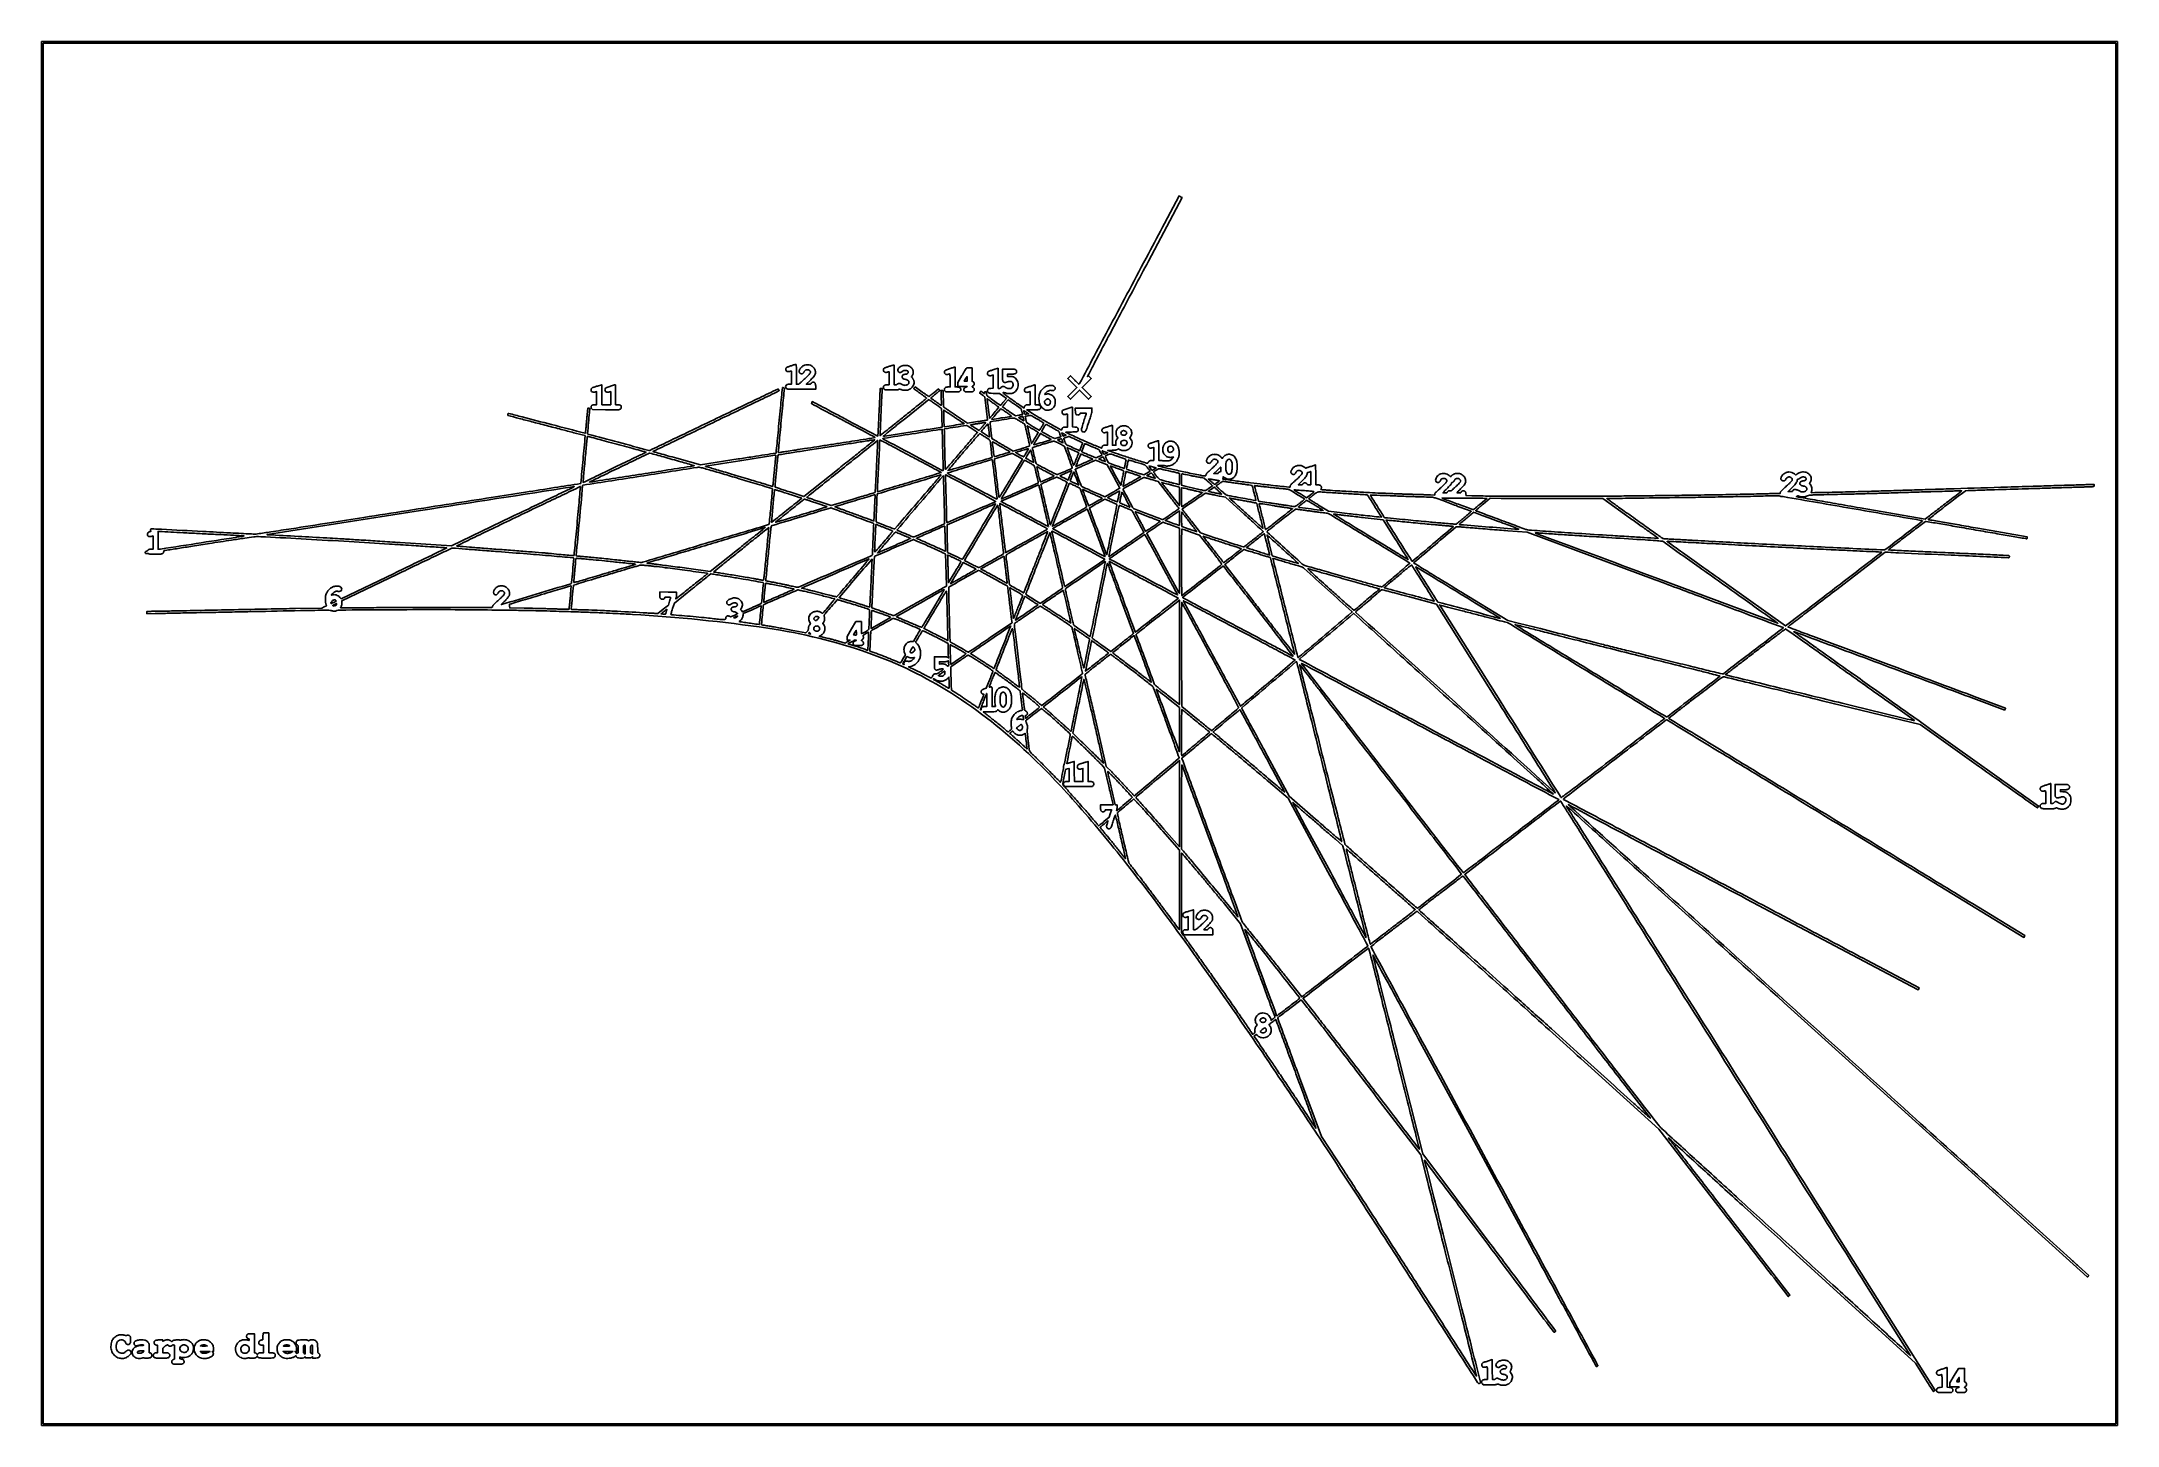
# Model space of a CAD drawing. Extents: x 0 to 7087, y 0 to 4724.
import ezdxf

# ---------------------------------------------------------------- set-up
doc = ezdxf.new("R2010")
doc.units = 0

msp = doc.modelspace()

# ---------------------------------------------------------------- linework, layer by layer
for points in [[(0, 2362), (0, 0), (3543.5, 0), (7087, 0), (7087, 2362), (7087, 4724), (3543.5, 4724), (0, 4724)], [(7081, 2362), (7081, 6), (3543.5, 6), (6, 6), (6, 2362), (6, 4718), (3543.5, 4718), (7081, 4718)]]:
    msp.add_lwpolyline(points, close=True)
for points in [[(3713.641076, 3876.75, -0.000034), (3648.504441, 3753.847778, -0.000056), (3593.512849, 3650.132812, -0.000002), (3543.723597, 3556.255828, -0.018461), (3542.996924, 3555, -0.420095), (3541.944219, 3554.771335, -0.029639), (3539.271484, 3556.764561, -0.017876), (3534.990941, 3560.64018, -0.003136), (3527.249596, 3568.264969), (3512.445798, 3583.029938), (3507.999973, 3578.499972), (3503.554147, 3573.970006), (3519.014974, 3558.485003), (3534.4758, 3543), (3519.014974, 3527.514997), (3503.554147, 3512.029994), (3508.000338, 3507.499656), (3512.446529, 3502.969317), (3527.985001, 3518.485023), (3543.523473, 3534.000728), (3558.999108, 3518.500893), (3574.474743, 3503.001059), (3578.974743, 3507.501059), (3583.474743, 3512.001059), (3567.999471, 3527.500529), (3552.5242, 3543), (3567.985026, 3558.485003), (3583.445853, 3573.970006), (3579.017553, 3578.482114), (3574.589254, 3582.994223), (3571.294435, 3579.800758, -0.844509), (3570.702277, 3580.23507, -0.00205), (3579.650204, 3597.906419, -0.00291), (3593.192419, 3624.00531, -0.000702), (3615.925633, 3667.053647, -0.000002), (3641.728749, 3715.748958, -0.000001), (3683.548406, 3794.66941, -0.000001), (3731.295565, 3884.775511, -0.000001), (3778.830453, 3974.480516), (3893.809256, 4191.461032), (3888.744859, 4194.230516, 0.001317), (3886.791169, 4195.292222, 0.002114), (3885.118373, 4196.186464, 0.000375), (3883.637296, 4196.968765, 0.121899), (3883.511081, 4197, 0.277593), (3883.408538, 4196.938316), (3833.541897, 4102.926562, 0.000065), (3778.724967, 3999.549892, 0.000039)], [(2560.030999, 3617.462145, 0.002848), (2554.71403, 3615.708043, 0.003739), (2549.880921, 3614.042655, 0.002746), (2545.852107, 3612.595683, 0.035289), (2544.391456, 3611.941909, 0.090697), (2542.312743, 3610.28726, 0.09299), (2540.97617, 3608.017327, 0.089577), (2540.522625, 3605.343591, 0.077184), (2540.990487, 3602.528823, 0.105477), (2542.899798, 3599.262302, 0.1497), (2545.776645, 3597.559371, 0.092257), (2550.212354, 3597.322782, 0.024188), (2557.25, 3598.596682), (2560, 3599.233154), (2560, 3576.616577), (2560, 3554), (2552.5, 3554, 0.01019), (2548.491998, 3553.91831, 0.0412), (2546.067939, 3553.618362, 0.067714), (2544.394772, 3553.025209, 0.077527), (2543.025436, 3552.025436, 0.110337), (2540.746271, 3548.435048, 0.131604), (2540.41035, 3544.451321, 0.134084), (2542.106389, 3540.887234, 0.116594), (2545.46152, 3538.451631, 0.083535), (2548.868337, 3537.657195, 0.00842), (2557.222971, 3537.276184, 0.006112), (2570.66584, 3537.054223, 0.001072), (2595.967881, 3537), (2643, 3537), (2643, 3545.032119, 0.024063), (2642.689704, 3551.476036, 0.062483), (2641.672722, 3556.001857, 0.093659), (2639.912724, 3558.987782, 0.132413), (2637.357569, 3560.69164, 0.070122), (2634.410208, 3561.242621, 0.095538), (2631.741494, 3560.850998, 0.09623), (2629.423629, 3559.498914, 0.072116), (2627.5, 3557.246697, -0.041859), (2626.080401, 3555.365906, -0.129497), (2624.762861, 3554.497019, -0.0728), (2622.777296, 3554.135493, -0.007488), (2618, 3554.04096), (2610.5, 3554.00488), (2624.063499, 3567.301456, 0.009955), (2633.778963, 3577.212663, 0.045655), (2638.73904, 3583.547652, 0.076135), (2641.164768, 3588.964357, 0.068383), (2641.978038, 3595.065724, 0.04928), (2641.468523, 3600.018142, 0.054984), (2640.000804, 3604.586571, 0.053238), (2637.522692, 3608.844385, 0.041754), (2634.009826, 3612.874555, 0.094196), (2625.150977, 3618.71124, 0.094809), (2614.788934, 3620.873122, 0.094577), (2604.339732, 3619.058342, 0.093207), (2595.23296, 3613.519543, 0.044495), (2590.996691, 3608.968169, 0.05874), (2588.069827, 3604.121542, 0.068887), (2586.685165, 3599.453839, 0.117941), (2587.024133, 3595.426876, 0.060529), (2588.208711, 3592.908624, 0.103254), (2589.814729, 3591.24031, 0.098567), (2592.01054, 3590.30638, 0.051457), (2594.979713, 3590, 0.106662), (2597.506621, 3590.545253, 0.059642), (2600.209346, 3592.180757, 0.06132), (2602.321531, 3594.2947, 0.167155), (2603, 3596.267454, -0.176272), (2603.587733, 3597.882778, -0.032202), (2605.820576, 3600.221233, -0.035187), (2608.490846, 3602.353202, -0.077535), (2610.836939, 3603.482637, -0.115028), (2615.526094, 3603.78719, -0.094202), (2620.252838, 3602.050855, -0.101227), (2623.750606, 3598.846438, -0.158142), (2625, 3594.995004, -0.10226), (2624.585678, 3592.99036, -0.057187), (2623.339155, 3590.82269, -0.03097), (2620.905921, 3587.922361, -0.006397), (2616.25, 3583.147239, -0.004358), (2612.098592, 3579.068846, -0.002172), (2606.774419, 3573.973234, -0.002156), (2601.213888, 3568.742865, -0.003172), (2596.279937, 3564.199984, -0.004112), (2589.494302, 3558.132447, -0.032974), (2586.1728, 3555.578808, -0.072663), (2583.704531, 3554.403368, -0.074983), (2581.029937, 3554), (2577, 3554), (2577, 3588, 0.000973), (2576.959312, 3608.904861, 0.011918), (2576.737791, 3616.892232, 0.026175), (2576.303685, 3621.055341, 0.383765), (2575.25, 3621.910371, 0.055854), (2574.060623, 3621.715056, 0.002501), (2570.057544, 3620.566733, 0.004178), (2565.3182, 3619.138422, 0.002974)], [(2894.5, 3615.44015, 0.002772), (2888.97859, 3613.667914, 0.003666), (2883.970934, 3611.989154, 0.002644), (2879.794977, 3610.530333, 0.035806), (2878.315945, 3609.882296, 0.139523), (2875.722546, 3607.408521, 0.105417), (2874.472052, 3603.656233, 0.105246), (2874.8599, 3599.715028, 0.138631), (2876.839937, 3596.714625, 0.075605), (2879.008189, 3595.352074, 0.076548), (2881.474285, 3594.703094, 0.06448), (2884.369246, 3594.77332, 0.035419), (2887.831407, 3595.561507, -0.004038), (2889.67568, 3596.104986, -0.005436), (2891.354533, 3596.565333, -0.003795), (2892.766235, 3596.924542, -0.056936), (2893.269132, 3596.989176, -0.410382), (2893.578543, 3596.69227, -0.001173), (2893.733273, 3590.460883, -0.005405), (2893.81706, 3583.280984, -0.003239), (2893.769132, 3574.75), (2893.5, 3552.5), (2888, 3552.240771, 0.011592), (2883.020162, 3551.890205, 0.046643), (2880.026398, 3551.324733, 0.072563), (2877.904827, 3550.365122, 0.062864), (2876.027677, 3548.799333, 0.11417), (2874.226822, 3545.67345, 0.115383), (2873.991337, 3542.08691, 0.116239), (2875.36903, 3538.788193, 0.117152), (2878.071521, 3536.463015, 0.114187), (2883.55271, 3535.064254, 0.005825), (2902.033467, 3534.864285, 0.00584), (2920.510194, 3535.095441, 0.113752), (2926.005467, 3536.502827, -0.040873), (2927.832443, 3537.265692, -0.097892), (2929.284117, 3537.438798, -0.065481), (2931.026944, 3537.072332, -0.011169), (2934.205807, 3535.874472, 0.054696), (2939.951002, 3534.263265, 0.035355), (2946.835501, 3533.617979, 0.035318), (2953.755312, 3533.949205, 0.05388), (2959.609291, 3535.29577, 0.070292), (2966.649003, 3538.90812, 0.066221), (2972.574678, 3544.392122, 0.067658), (2976.756064, 3551.110272, 0.079862), (2978.695037, 3558.334139, 0.023118), (2978.867221, 3561.372065, 0.047119), (2978.667442, 3563.751122, 0.045088), (2978.017783, 3566.116343, 0.019489), (2976.753197, 3569.131296, 0.014856), (2975.637476, 3571.350595, 0.01339), (2974.354516, 3573.579315, 0.013553), (2973.096892, 3575.514846, 0.040731), (2972.101071, 3576.734457), (2969.951051, 3578.968914), (2972.668257, 3583.074889, 0.070324), (2974.61915, 3587.174209, 0.044652), (2975.746734, 3592.349493, 0.044459), (2975.94094, 3597.679322, 0.066683), (2975.082991, 3602.248535, 0.131436), (2969.304102, 3611.066131, 0.10211), (2959.343553, 3616.845575, 0.094314), (2947.18002, 3618.487449, 0.093492), (2935.223081, 3615.557048, 0.057361), (2928.096373, 3611.271703, 0.112864), (2923.909678, 3606.199429, 0.16023), (2923.141779, 3601.031356, 0.15501), (2925.573466, 3596.335625, 0.111775), (2928.293559, 3594.619742, 0.115213), (2931.456407, 3594.268075, 0.095175), (2934.925382, 3595.373397, 0.055631), (2938.514698, 3597.878762, -0.106112), (2943.940178, 3600.907148, -0.092908), (2950.403946, 3601.636652, -0.109664), (2955.864495, 3599.999106, -0.206639), (2958.611663, 3596.411121, -0.139102), (2958.507642, 3593.004438, -0.153126), (2956.618987, 3590.30705, -0.110598), (2952.925966, 3588.587548, -0.053146), (2947.704545, 3588.014742, 0.06902), (2943.678676, 3587.443729, 0.106809), (2940.594201, 3585.792441, 0.119138), (2938.685213, 3583.170338, 0.100786), (2938.031803, 3579.795455, 0.096385), (2938.765795, 3576.208214, 0.113616), (2940.776253, 3573.39366, 0.106117), (2943.939232, 3571.612664, 0.075489), (2947.974097, 3571, -0.073854), (2950.889365, 3570.567028, -0.033746), (2954.496246, 3569.199712, -0.033703), (2957.866314, 3567.370892, -0.078535), (2960.016898, 3565.47964, -0.118214), (2961.032703, 3563.415836, -0.05724), (2961.350902, 3560.47273, -0.057129), (2960.992727, 3557.521925, -0.114326), (2959.95, 3555.430933, -0.060358), (2959.102967, 3554.625907, -0.018444), (2957.644396, 3553.622633, -0.018168), (2955.913856, 3552.610291, -0.018922), (2954.137306, 3551.74084, -0.066303), (2949.948953, 3550.51428, -0.069214), (2945.648161, 3550.452927, -0.059108), (2940.952453, 3551.612115, -0.032533), (2935.554982, 3554.055861, 0.033064), (2930.856828, 3556.176989, 0.08173), (2927.159866, 3556.906731, 0.111754), (2924.154433, 3556.326244, 0.102862), (2921.58758, 3554.5, -0.045874), (2920.25304, 3553.301597, -0.067695), (2918.877006, 3552.541205, -0.061488), (2917.250196, 3552.131301, -0.031012), (2915.135329, 3552), (2911, 3552), (2911, 3586, 0.001508), (2910.947743, 3603.321602, 0.007699), (2910.741366, 3612.949476, 0.005348), (2910.438714, 3619.31278, 0.414908), (2909.75, 3619.924167, 0.055109), (2908.855452, 3619.769968, 0.001292), (2904.754687, 3618.575706, 0.002843), (2899.955251, 3617.134805, 0.001924)], [(3251, 3603.999411, 0.000353), (3245.281325, 3602.185362, 0.000472), (3240.095216, 3600.530824, 0.000327), (3235.746878, 3599.1359, 0.004925), (3234.239033, 3598.634664, 0.119423), (3231.937313, 3597.164213, 0.090875), (3230.283373, 3594.658006, 0.086569), (3229.571592, 3591.609437, 0.094136), (3229.969113, 3588.593589, 0.103671), (3231.88749, 3585.284479, 0.150769), (3234.762098, 3583.563195, 0.093049), (3239.196636, 3583.32047, 0.024077), (3246.269453, 3584.600401), (3249.038905, 3585.240592), (3248.769453, 3562.870296), (3248.5, 3540.5), (3240.667, 3540, 0.009661), (3236.544742, 3539.656787, 0.040121), (3234.09196, 3539.203897, 0.069405), (3232.499339, 3538.527967, 0.100364), (3231.373571, 3537.5, 0.048397), (3230.071739, 3535.298366, 0.069177), (3229.403864, 3533.132784, 0.072301), (3229.367332, 3530.94091, 0.058977), (3229.93818, 3528.662598, 0.145731), (3232.131831, 3525.793372, 0.099957), (3235.882169, 3524.07622, 0.048127), (3242.322011, 3523.20845, 0.009049), (3254.217881, 3522.974492), (3270.5, 3522.948983), (3282.213185, 3514.129847), (3293.92637, 3505.310711), (3284.213185, 3493.726659, -0.003354), (3280.434533, 3489.281108, -0.005296), (3277.127836, 3485.524477, -0.001586), (3274.224877, 3482.316635, -0.186991), (3273.732639, 3482.071304, -0.179721), (3272.895968, 3482.296558, -0.000135), (3254.378418, 3495.48588, -0.001532), (3238.007567, 3507.228659, -0.008103), (3229.162149, 3513.835257, -0.070987), (3227.989372, 3515.041469, -0.065695), (3227.163778, 3516.558448, -0.046433), (3226.569804, 3518.668423, -0.016061), (3226.097939, 3521.801444, 0.006917), (3225.781437, 3524.199929, 0.010033), (3225.430415, 3526.306695, 0.006051), (3225.08128, 3528.053553, 0.145012), (3224.845512, 3528.487821, 0.178816), (3224.472992, 3528.659346, 0.024312), (3223.600469, 3528.684655, 0.025483), (3222.523042, 3528.608492, 0.018969), (3221.345799, 3528.41916, 0.031003), (3219.683667, 3527.978098, 0.162417), (3218.937145, 3527.418338, 0.159506), (3218.66896, 3526.516474, 0.029614), (3218.820425, 3524.770167, -0.059455), (3218.872102, 3522.853627, -0.471298), (3218.233046, 3522.418171, -0.094235), (3216.752569, 3523.171367, -0.004426), (3212.331703, 3526.655081, 0.01083), (3210.662375, 3527.936226, 0.014593), (3209.094594, 3529.01743, 0.011609), (3207.757035, 3529.839959, 0.132803), (3207.16511, 3530, 0.157402), (3206.658638, 3529.836511, 0.028576), (3205.881901, 3529.206312, 0.028292), (3205.02534, 3528.332577, 0.022338), (3204.198603, 3527.298082), (3202.230393, 3524.596165), (3210.865197, 3518.140954, -0.00027), (3214.206955, 3515.639902, -0.000416), (3217.094757, 3513.472408, -0.000128), (3219.598936, 3511.58858, -0.012601), (3219.946742, 3511.312796, -0.191199), (3220.458918, 3510.369324, -0.000075), (3225.095331, 3471.709735, -0.000067), (3229.728436, 3432.984635, -0.226169), (3229.433211, 3432.111095, -0.159918), (3229.065291, 3431.918204, -0.000143), (3219.244252, 3430.278403, -0.001459), (3208.255485, 3428.479803, -0.000892), (3195.277762, 3426.418264), (3161.5, 3421.114337), (3123.5, 3446.543022, -0.000697), (3108.721441, 3456.462342, -0.001029), (3095.78125, 3465.212713, -0.000462), (3084.758913, 3472.714189, -0.020045), (3082.5, 3474.39105), (3079.5, 3476.810393), (3078.841893, 3500.155197, -0.000165), (3078.583156, 3509.442243, -0.000208), (3078.350111, 3518.037776, -0.000165), (3078.159975, 3525.249476, -0.001671), (3078.091893, 3528.25, 0.010968), (3077.964067, 3531.344883, 0.146296), (3077.573769, 3532.4018, 0.208771), (3076.716801, 3532.886668, 0.02582), (3074.523629, 3533), (3071.047259, 3533), (3071.68716, 3507.362157, -0.002778), (3071.892666, 3496.769541, -0.006329), (3071.902153, 3488.770398, -0.002107), (3071.801842, 3482.3758, -0.528956), (3071.397507, 3482.112157, -0.05512), (3068.288179, 3483.832681, -0.000999), (3052.839624, 3494.804097, -0.000242), (3036.488314, 3506.477759, -0.332498), (3036.269271, 3507.165582, -0.136341), (3036.571373, 3507.602736, -0.00062), (3040.911911, 3511.213261, -0.002872), (3045.887391, 3515.293498, -0.001803), (3051.75, 3520.010267, 0.002739), (3057.596308, 3524.731987, 0.004409), (3062.520312, 3528.82649, 0.000997), (3066.782886, 3532.449646, 0.219505), (3067, 3532.920371, 0.153075), (3066.872929, 3533.325707, 0.017503), (3066.291959, 3534.10181, 0.019832), (3065.512754, 3534.995179, 0.014927), (3064.589648, 3535.91578), (3062.179297, 3538.180188), (3045.845731, 3525.090094, -0.001484), (3039.545566, 3520.071629, -0.002402), (3034.154289, 3515.845215, -0.000371), (3029.359459, 3512.129136, -0.166149), (3028.981571, 3512, -0.154314), (3028.59416, 3512.122482, -0.000193), (3021.857789, 3516.858881, -0.001671), (3014.322382, 3522.19918, -0.001025), (3005.475488, 3528.540871), (2982.5, 3545.081743), (2980.25, 3542.485108, 0.013217), (2979.391647, 3541.439934, 0.017786), (2978.674624, 3540.447302, 0.014975), (2978.141602, 3539.597213, 0.150397), (2978.046591, 3539.194236, 0.218849), (2978.286138, 3538.753568, 0.000523), (2984.259245, 3534.297682, 0.003169), (2991.061775, 3529.30081, 0.00195), (2999.130628, 3523.5, -0.001426), (3007.264833, 3517.665132, -0.002184), (3014.278499, 3512.556964, -0.000738), (3020.312266, 3508.108275, -0.060266), (3021.155904, 3507.310942, -0.414409), (3021.05007, 3506.170188, -0.000659), (3003.829561, 3491.92167, -0.003015), (2980.483645, 3472.892152, -0.000783), (2942.689859, 3442.560942, -0.000218), (2912.196852, 3418.189129, -0.000362), (2886.464388, 3397.671027, -0.000008), (2863.134319, 3379.096724, -0.169695), (2862.857531, 3379, -0.427361), (2862.62956, 3379.23839, -0.000009), (2865.210905, 3436.952297, -0.000538), (2867.587102, 3488.808715, -0.001338), (2869.468405, 3526.75), (2870.160958, 3540), (2866.728079, 3540), (2863.2952, 3540), (2862.691822, 3530.75, 0.004313), (2862.333512, 3524.416245, 0.000219), (2861.354668, 3503.801562, 0.00035), (2860.219057, 3479.296675, 0.000254), (2858.987103, 3452, -0.000764), (2857.748295, 3425.160169, -0.001201), (2856.593247, 3402.103317, -0.000289), (2855.521648, 3381.916504, -0.048011), (2855.192881, 3379.734695), (2854.5, 3376.969391), (2750.5, 3432.052236, -0.000036), (2710.117762, 3453.444119, -0.000054), (2674.911918, 3472.102017, -0.000021), (2644.653698, 3488.143665, -0.001264), (2639.221422, 3491.041538), (2631.942844, 3494.947996), (2630.292198, 3491.486555, 0.012968), (2629.690555, 3490.135811, 0.020413), (2629.252514, 3488.944233, 0.015559), (2628.973542, 3487.975338, 0.298656), (2629.070776, 3487.692587, 0.04305), (2629.443404, 3487.452118, 0.000003), (2660.95204, 3470.765601, 0.000119), (2695.749921, 3452.348069, 0.000072), (2737, 3430.535758, -0.000208), (2778.278452, 3408.69404, -0.000343), (2813.171221, 3390.181942, -0.00002), (2844.595056, 3373.481045, -0.059601), (2845.348837, 3372.956892, -0.624916), (2845.099667, 3372.066807, -0.003942), (2834.644332, 3370.241041, -0.002569), (2814.731505, 3367.030361, -0.00009), (2737.5, 3354.998771, 0.000032), (2693.704116, 3348.181214, 0.000027), (2647.278125, 3340.948705, 0.000027), (2604.870603, 3334.337582, 0.000074), (2575, 3329.67474, -0.001264), (2549.362974, 3325.735242, -0.003258), (2530.821821, 3323.057533, -0.000569), (2515.859072, 3321.013409, -0.379753), (2515.224743, 3321.439256, -0.086958), (2515.154336, 3322.314952, -0.000033), (2518.122137, 3354.02605, -0.000533), (2521.458993, 3389.250732, -0.000324), (2525.474743, 3430.882323, 0.000104), (2529.510221, 3472.527045, 0.000171), (2532.908206, 3507.795296, 0.000012), (2535.951372, 3539.502509, 0.023919), (2536, 3540.518415, 0.30375), (2535.495748, 3541.271876, 0.020666), (2532.951138, 3542.200427, 0.021321), (2530.332627, 3542.913667, 0.259967), (2529.370782, 3542.631474, 0.171522), (2529.310235, 3542.501859, 0.000002), (2526.118043, 3509.785496, 0.000162), (2522.615203, 3473.763693, 0.000097), (2518.479085, 3431, -0.000077), (2514.344483, 3388.2339, -0.000128), (2510.846271, 3352.20417, -0.000001), (2507.660792, 3319.483316, -0.120384), (2507.608304, 3319.333344, -0.212762), (2507.482905, 3319.252036, -0.000002), (2469.580885, 3313.292048, -0.000177), (2427.852447, 3306.74561, -0.000106), (2378.305346, 3299.001257), (2249.110692, 3278.835825), (2168.305346, 3301.501749, -0.000166), (2137.305936, 3310.208193, -0.000276), (2111.173325, 3317.572655, -0.000006), (2087.493172, 3324.260395, -0.127933), (2087.284696, 3324.382473, -0.516954), (2087.308865, 3324.525265, -0.000002), (2150.352133, 3354.892074, -0.000188), (2219.775322, 3388.29958, -0.000113), (2302.284696, 3427.943308, 0.000049), (2384.83521, 3467.593889, 0.000082), (2454.393481, 3501.026403, 0.000001), (2517.540201, 3531.39011, 0.062771), (2517.884602, 3531.612606, 0.32324), (2518.103037, 3532.480532, 0.020229), (2516.964311, 3535.036102, 0.020995), (2515.614818, 3537.496886, 0.262598), (2514.722919, 3538, 0.111952), (2513.916109, 3537.817059, 0.000008), (2449.780288, 3507.154402, 0.000287), (2378.985646, 3473.256966, 0.000173), (2295.094239, 3432.993709, -0.000238), (2211.176898, 3392.73144, -0.000394), (2140.297734, 3358.834864, -0.000014), (2076.187389, 3328.239657, -0.1129), (2075.089537, 3327.993709, -0.064506), (2073.118164, 3328.258049, -0.000011), (1969.384415, 3356.092479, -0.000007), (1865.341002, 3384.014143, -0.097573), (1864.150689, 3384.599045, -0.257517), (1863.926365, 3385.107566, -0.000029), (1867.305391, 3423.107759, -0.000509), (1870.380925, 3457.277545, -0.010294), (1871.539292, 3467.635446, 0.01344), (1871.821702, 3470.313103, 0.164943), (1871.572143, 3471.295616, 0.200938), (1870.795081, 3471.825545, 0.02143), (1868.590289, 3472.179253), (1865.092388, 3472.587613), (1864.51591, 3467.543806, 0.004456), (1864.153009, 3464.096607, 0.000231), (1863.088937, 3452.989866, 0.000367), (1861.839543, 3439.782308, 0.000266), (1860.467652, 3425.08127, -0.001146), (1859.099928, 3410.698393, -0.001869), (1857.866142, 3398.504725, -0.000221), (1856.721461, 3387.645071, -0.171641), (1856.486712, 3387.153379, -0.265525), (1855.853411, 3386.98061, -0.000004), (1741.150748, 3416.605863, -0.00028), (1641.020316, 3442.528151, -0.002283), (1595.305082, 3454.61347, 0.066804), (1594.122689, 3454.767576, 0.182511), (1593.347827, 3454.471614, 0.121926), (1592.770175, 3453.631307, 0.023207), (1592.194045, 3451.852227, 0.020086), (1591.887804, 3450.524015, 0.027394), (1591.726529, 3449.306223, 0.026705), (1591.703366, 3448.320504, 0.191875), (1591.888964, 3447.89236, 0.131939), (1592.479407, 3447.5541, 0.00002), (1630.948633, 3437.409091, 0.000495), (1673.534938, 3426.225215, 0.000299), (1724, 3413.057917, -0.000168), (1774.446867, 3399.909515, -0.000279), (1816.972288, 3388.78515, -0.000006), (1855.509915, 3378.680482, -0.132601), (1855.841831, 3378.490392, -0.223438), (1856.099931, 3377.777511, -0.00001), (1848.620704, 3296.98055, -0.000012), (1841.145618, 3216.268141, -0.17501), (1840.742307, 3215.408973, -0.158755), (1840.425828, 3215.248007, -0.000001), (1750.933564, 3201.206536, -0.000135), (1652.419985, 3185.777149, -0.000081), (1535.460792, 3167.510627, 0.000026), (1400.68837, 3146.477403, 0.000017), (1247.525983, 3122.560628, 0.000018), (1099.846625, 3099.489423, 0.000036), (983.5, 3081.300488, -0.000218), (852.572793, 3060.881137, -0.001241), (782.872747, 3050.21908, -0.00091), (737.179932, 3043.430453, -0.039834), (727.5, 3042.790192, -0.009204), (717.097687, 3043.123038, -0.000097), (645.021221, 3046.772372, -0.000248), (549.685305, 3051.665387, -0.000082), (409.5, 3058.952977, 0.000795), (395.675738, 3059.651853, 0.001311), (383.989001, 3060.193311, 0.000094), (373.493481, 3060.650027, 0.209524), (373.207236, 3060.539078, 0.13738), (373.070096, 3060.2967, 0.005138), (372.827724, 3059.268845, 0.008959), (372.572971, 3058.033561, 0.006146), (372.326394, 3056.623903, 0.016125), (372.068471, 3054.62978, 0.108672), (372.187202, 3053.646068, 0.213968), (372.670244, 3053.135999, 0.088627), (373.619158, 3052.929538, -0.312598), (373.865888, 3052.744531, -0.330194), (373.772503, 3052.459286, -0.053518), (372.924436, 3051.985327, -0.014759), (371.5, 3051.427626, 0.033848), (365.549013, 3048.831712, 0.118205), (362.406215, 3046.106693, 0.167594), (361.435191, 3042.841487, 0.088413), (362.366498, 3038.665273, 0.093649), (364.316526, 3035.705274, 0.154068), (366.931011, 3034.291274, 0.086641), (371.001839, 3034.221271, 0.016813), (378.25, 3035.609817), (381, 3036.233154), (381, 3013.616577), (381, 2991), (373.868077, 2991, 0.010322), (369.419658, 2990.908157, 0.070716), (367.27074, 2990.511603, 0.096188), (365.609281, 2989.570292, 0.026859), (363.435229, 2987.5, -0.024921), (362.038094, 2986.159185, -0.028297), (360.570163, 2985.023627, -0.029243), (359.231129, 2984.21482, -0.119686), (358.317152, 2983.984687, 0.07136), (356.312714, 2983.67989, 0.136588), (354.948473, 2982.815277, 0.138603), (354.239419, 2981.380416, 0.074431), (354.169924, 2979.391493, 0.035719), (354.483687, 2977.71551, 0.192677), (355.02443, 2976.984923, 0.143648), (356.01951, 2976.712098, 0.017281), (358.316568, 2976.832353, -0.040074), (360.045223, 2976.844033, -0.026089), (362.027038, 2976.59397, -0.026097), (363.97083, 2976.139122, -0.040276), (365.583547, 2975.527379, 0.070332), (368.323589, 2974.671873, 0.027168), (372.290148, 2974.242307, 0.014413), (378.593586, 2974.086394, 0.002538), (390.438691, 2974.195026, 0.001663), (404.366939, 2974.439805, 0.023108), (409.383328, 2974.776939, 0.068745), (412.20402, 2975.498944, 0.09195), (414.421713, 2976.924314, 0.042952), (415.560539, 2978.196054, 0.054485), (416.364738, 2979.551139, 0.056244), (416.839515, 2981.011305, 0.050543), (417, 2982.594859, -0.031689), (417.111347, 2984.34997, -0.125206), (417.505357, 2985.348516, -0.141735), (418.298133, 2985.969218, -0.044968), (419.75, 2986.406884, -0.011844), (421.969484, 2986.808985, -0.000015), (466.011688, 2993.713614, -0.000135), (515.333721, 3001.430813, -0.000083), (573.374895, 3010.486339, -0.000417), (648.652198, 3022.153859, -0.001753), (693.910076, 3028.967527, -0.00149), (724.612818, 3033.386444, -0.035005), (733.365813, 3034, -0.013625), (764.080316, 3033.162897, -0.000344), (903.227963, 3025.476603, -0.000823), (1050.592079, 3016.991636, -0.001018), (1187.807679, 3008.584109, -0.000201), (1262.729069, 3003.810161, -0.000334), (1325.875543, 2999.718712, -0.000007), (1383.119811, 2995.970529, -0.18197), (1383.56409, 2995.769243, -0.515953), (1383.513805, 2995.47141, -0.000009), (1330.841872, 2969.971988, -0.000468), (1272.657949, 2941.872649, -0.00028), (1203.454066, 2908.578933), (1022.895311, 2821.837353), (1018.735758, 2826.562855, 0.067467), (1012.937591, 2831.589856, 0.06765), (1006.015568, 2834.886384, 0.071878), (998.873376, 2836.081929, 0.096716), (992.426411, 2834.972022, -0.049315), (989.958769, 2834.302953, -0.559284), (989.417387, 2834.923801, -0.115713), (990.423249, 2836.628174, -0.009451), (994.098481, 2840.325074, -0.039505), (998.995514, 2844.370624, -0.066285), (1003.723703, 2846.826894, -0.077818), (1008.351162, 2847.723668, -0.081981), (1012.944202, 2847.134863, 0.164592), (1019.98734, 2847.38262, 0.21724), (1024.455902, 2851.885774, 0.208751), (1024.079881, 2858.375031, 0.157297), (1018.988956, 2863.505711, 0.093409), (1015.13891, 2864.658691, 0.02762), (1008.96611, 2864.964295, 0.028481), (1002.469809, 2864.556408, 0.051711), (997.284947, 2863.380724, 0.062946), (988.600668, 2859.163882, 0.057222), (980.9249, 2852.801853, 0.056881), (974.85076, 2844.824198, 0.060632), (970.885186, 2835.84791, 0.019955), (969.816637, 2831.748418, 0.030913), (969.258397, 2828.134785, 0.024579), (969.080395, 2823.930846, 0.008008), (969.222355, 2817.718628, 0.01007), (969.507897, 2812.884861, 0.0125), (969.976208, 2808.404278, 0.013337), (970.568669, 2804.632671, 0.041933), (971.242537, 2802.162293), (972.826503, 2797.824586), (964.663251, 2794.024463), (956.5, 2790.22434), (867, 2788.577227, 0.000232), (783.716516, 2787.005919, 0.0001), (672.6115, 2784.836057, 0.0001), (557.04417, 2782.532923, 0.000158), (457.928198, 2780.506574, -0.000334), (429.208447, 2779.929572, -0.000437), (402.950142, 2779.442556, -0.000321), (380.937624, 2779.067675, -0.004097), (372.678198, 2779), (360, 2779), (360, 2774.881488), (360, 2770.762976), (387.75, 2771.411192, -0.000548), (403.073348, 2771.752342, -0.000122), (429.232813, 2772.299682, -0.000127), (459.442561, 2772.916707, -0.000123), (490, 2773.525578, 0.000008), (594.89291, 2775.591646, 0.000022), (669.59107, 2777.067587, 0.000031), (724.796583, 2778.164259, 0.000077), (765, 2778.971612, -0.000067), (923.677079, 2782.161348, -0.002207), (962.000762, 2782.757345, -0.006214), (981.37856, 2782.732302, -0.08412), (988.316592, 2781.458567, 0.047256), (993.291471, 2780.161907, 0.039227), (998.745903, 2779.713016, 0.040256), (1004.017903, 2780.118543, 0.061002), (1008.434214, 2781.384136, -0.098938), (1017.698411, 2783.297907, -0.000156), (1187.152216, 2784.342571, -0.001448), (1347.251797, 2784.81604, -0.002667), (1477.5, 2784.129468, -0.000305), (1597.811726, 2782.780248, -0.00187), (1659.835069, 2781.814827, -0.002425), (1715.093402, 2780.479756, -0.000733), (1799, 2777.922139, -0.000798), (1866.786357, 2775.648117, -0.001988), (1916.349669, 2773.708885, -0.002247), (1962.203587, 2771.52567, -0.001322), (2017, 2768.524441, -0.021994), (2479.169825, 2721.526668, -0.048154), (2824.235467, 2636.514342, -0.057661), (3106.149355, 2499.29531, -0.047827), (3369.173123, 2293.571868, -0.022509), (3529.141423, 2127.421635, -0.013637), (3703.812918, 1917.569305, -0.011093), (3902.728089, 1653.011621, -0.005858), (4138.32372, 1316.5, -0.002374), (4260.054164, 1136.386592, -0.001985), (4387.609985, 944.061296, -0.0017), (4531.531657, 723.549559, -0.000973), (4703.798824, 456.5, 0.000034), (4780.035513, 337.829019, 0.000057), (4844.532109, 237.473022, 0.000003), (4902.674445, 147.027982, 0.010109), (4904.177176, 144.791138, 0.020896), (4905.460734, 143.115107, 0.174344), (4906.272105, 142.639452, 0.148575), (4907.265114, 142.749098, 0.013949), (4909.52019, 143.791138, 0.027023), (4910.811953, 144.521839, 0.040576), (4911.842403, 145.305076, 0.047506), (4912.511316, 146.030606, 0.253031), (4912.591326, 146.545293, -0.023625), (4912.327304, 147.416691, -0.000001), (4884.371973, 258.307726, -0.000042), (4853.566858, 380.54706, -0.000025), (4817.047054, 525.545293, 0.000014), (4780.514216, 670.608725, 0.000024), (4749.665349, 793.063305, 0.000001), (4721.748575, 903.856146, 0.007095), (4721.309468, 905.5, -0.82996), (4721.590178, 905.63926, -0.000012), (4785.603836, 820.696875, -0.000322), (4856.564875, 726.405082, -0.000191), (4940.976981, 614, 0.000058), (5025.516993, 501.36188, 0.000095), (5096.908298, 406.303109, 0.000003), (5161.52129, 320.305004, 0.028981), (5162.544651, 319.095691, 0.062505), (5163.363206, 318.426006, 0.159029), (5164.098753, 318.241762, 0.107291), (5164.989, 318.501372, 0.020635), (5166.440023, 319.368744, 0.025762), (5167.420062, 320.085638, 0.032055), (5168.248007, 320.852559, 0.033635), (5168.83844, 321.564588, 0.157551), (5169, 322.064585, 0.161914), (5168.749357, 322.818293, 0.000004), (5102.439899, 411.490727, 0.000252), (5029.295813, 509.198235, 0.000152), (4942.412424, 625.0638), (4715.824847, 927.044534), (4630.376113, 1266.152623, -0.000103), (4597.633711, 1396.205877, -0.000172), (4570.12107, 1505.740836, -0.000001), (4545.158775, 1605.268138, -0.26365), (4545.244402, 1605.577735, -0.50107), (4545.463117, 1605.546108, -0.000002), (4590.813587, 1522.171778, -0.000208), (4640.713212, 1430.342488, -0.000124), (4699.92836, 1321.197379), (4774.94896, 1182.83777), (4875.487596, 997.415793), (4982.786728, 799.525682), (5080.806235, 618.75, 0.000199), (5167.743752, 458.565188, 0.000332), (5241.117482, 323.714062, 0.000005), (5307.768292, 201.415215, 0.274553), (5308.467458, 201, 0.084468), (5309.040217, 201.097455, 0.026303), (5309.850052, 201.430025, 0.025457), (5310.731238, 201.903624, 0.025529), (5311.55887, 202.463916, 0.090279), (5312.554425, 203.544272, 0.192373), (5312.759233, 204.64234, 0.067555), (5312.181086, 206.326883, 0.004885), (5309.923372, 210.713916, 0.002919), (5306.980115, 216.220109, 0.000001), (5194.709925, 423.334713, 0.000017), (5070.072008, 653.24502, 0.000011), (4922.729878, 925, -0.000032), (4775.598408, 1196.394231, -0.000053), (4651.653342, 1425.1125, -0.000001), (4539.128075, 1632.810979, -0.043589), (4538.612165, 1634, -0.315671), (4538.987844, 1635.262221, -0.000605), (4556.606044, 1649.184778, -0.002938), (4579.917978, 1667.339893, -0.000858), (4615.996404, 1695, -0.000914), (4645.960864, 1717.804578, -0.0015), (4671.421048, 1736.987698, -0.000136), (4694.26798, 1754.08495, -0.182923), (4695.305494, 1754.383653, -0.163827), (4698.455618, 1753.028374, -0.000015), (4892.507706, 1578.986015, -0.000527), (5086.818481, 1404.331353, -0.000542), (5278.977927, 1230.866058), (5521.455854, 1011.5), (5742.2081, 726, 0.000146), (5826.895528, 616.539372, 0.000243), (5898.278733, 524.423056, 0.000003), (5963.140092, 440.80778, 0.322312), (5963.519867, 440.695509, 0.060026), (5963.854356, 440.859596, 0.005749), (5964.61131, 441.363656, 0.00726), (5965.501085, 441.990176, 0.005668), (5966.449707, 442.695509), (5968.820025, 444.5), (5813.660013, 645.08811, -0.000003), (5750.388437, 726.885564, -0.000003), (5688.581924, 806.791184, -0.000003), (5635.4871, 875.435925, -0.000016), (5605.746536, 913.889739, -0.000612), (5585.610241, 939.993218, -0.001048), (5568.880615, 961.830058, -0.000122), (5554.168376, 981.127028, -0.826925), (5554.324861, 981.301629, -0.04938), (5555.34416, 980.541909, -0.000001), (5678.911179, 867.897119, -0.000083), (5815.083982, 743.718437, -0.00005), (5976.578325, 596.369414), (6397.5, 212.238828), (6427.845889, 164.119414, 0.000612), (6439.513164, 145.668724, 0.001014), (6449.406716, 130.135078, 0.000049), (6458.355221, 116.150959, 0.255729), (6458.631073, 116, 0.147366), (6459.712343, 116.325759, 0.018525), (6461.72074, 117.766551, 0.016033), (6463.634384, 119.350485, 0.215058), (6464, 120.161212, 0.141638), (6463.71648, 121.141997), (6042.487742, 788.839111, 0.000046), (5634.757854, 1435.006179, 0.000057), (5254.799957, 2036.884536, -0.000387), (5236.083346, 2066.576206, -0.000644), (5220.372479, 2091.613896, -0.000017), (5206.185697, 2114.289272, -0.360562), (5206.21787, 2114.529603, -0.38285), (5206.447259, 2114.532894, -0.000349), (5210.83224, 2110.705365, -0.002937), (5215.746678, 2106.358452, -0.001766), (5221.530181, 2101.145067, 0.00049), (5413.830573, 1926.909787, 0.000017), (6158.626144, 1253.456846), (6983.333245, 507.798792, 0.132529), (6984.381997, 507.263975, 0.169545), (6984.929086, 507.334296, 0.046336), (6985.679115, 507.800709, 0.04129), (6986.484207, 508.523342, 0.032955), (6987.227757, 509.422594), (6988.955513, 511.817239), (6953.727757, 543.687719, 0.000036), (6926.353952, 568.449172), (6679.454404, 791.75405, 0.000001), (6397.472142, 1046.787835, 0.000001), (6069.5, 1343.414553, -0.000021), (5743.678033, 1638.121174, -0.000035), (5468.71875, 1886.879035, -0.000001), (5219.850244, 2112.065315, -0.01151), (5216.5, 2115.240038), (5212.5, 2119.209169), (5220, 2115.188338, 0.001272), (5252.276589, 2097.990111, 0.000002), (5820.76871, 1796.93329), (6404.232052, 1487.951359, 0.030125), (6405.682407, 1487.291829, 0.323831), (6406.678145, 1487.556497, 0.02406), (6408.449298, 1489.952588, 0.024031), (6409.979749, 1492.503578, 0.335799), (6409.823736, 1493.498054, 0.070097), (6409.526545, 1493.713506), (6231.295543, 1588.166948, 0.000028), (6035.290595, 1692.025435, 0.000017), (5802.522794, 1815.336742, -0.000087), (5569.758034, 1938.688216, -0.000145), (5373.759285, 2042.672399, -0.000001), (5195.709751, 2137.200618, -0.192573), (5195.25331, 2137.740069, -0.319555), (5195.527972, 2138.637991, -0.000003), (5370.619532, 2273.225485, -0.00001), (5544.780584, 2407.090447, -0.077987), (5547.846158, 2408.763732, -0.226366), (5548.424573, 2408.704966, -0.000001), (5727.394647, 2299.842302, -0.000133), (5924.292322, 2180.002457, -0.00008), (6158.041196, 2037.597026), (6767.5, 1666.166588), (6769.374745, 1669.125216, 0.012558), (6770.0664, 1670.279901, 0.020335), (6770.588702, 1671.298256, 0.015356), (6770.942293, 1672.128715, 0.335175), (6770.874745, 1672.368128, 0.025421), (6770.554775, 1672.586167), (6592.07559, 1781.357108, 0.00001), (6395.801089, 1900.967422, 0.000006), (6162.72301, 2042.995235, -0.000108), (5929.690837, 2185.060109, -0.00018), (5733.561876, 2304.782547, -0.000001), (5555.403848, 2413.623819, -0.353388), (5555.22301, 2414.130206, -0.145), (5555.607108, 2414.663281, -0.000028), (5582.443634, 2435.421389, -0.000614), (5612.204661, 2458.380599, -0.000372), (5647.5, 2485.498451, -0.000434), (5701.968239, 2527.207655, -0.004242), (5725.153704, 2544.620426, -0.00399), (5739.214447, 2554.822667, -0.197232), (5742.5, 2555.592806, -0.019589), (5744.925067, 2555.105274, -0.000006), (5842.673948, 2531.435278, -0.000108), (5951.102135, 2505.15319, -0.000065), (6079.30493, 2474.030902), (6413.109861, 2392.950742), (6612.648988, 2250.944018, 0.000134), (6689.225288, 2196.477565, 0.000222), (6753.841015, 2150.587542, 0.000005), (6812.411778, 2109.030707, 0.095651), (6813.098816, 2108.718648, 0.223129), (6813.566078, 2108.81504, 0.035126), (6814.295511, 2109.445478, 0.033313), (6815.105679, 2110.366887, 0.023458), (6815.893816, 2111.5), (6817.778115, 2114.5), (6450.22633, 2376, -0.000003), (6305.76258, 2478.782248, -0.000005), (6175.84193, 2571.220518, -0.000003), (6066.608729, 2648.942153, -0.000054), (6032.288327, 2673.367721, -0.000817), (6012.995201, 2687.149197, -0.001366), (5996.816637, 2698.812876, -0.000076), (5982.311536, 2709.333809, -0.461201), (5982.288755, 2709.622088, -0.293161), (5982.658973, 2709.702957, -0.000002), (6088.233851, 2670.531374, -0.000202), (6204.442429, 2627.360381, -0.000121), (6342.409962, 2576.004367, 0.000028), (6480.373134, 2524.620674, 0.000047), (6596.569407, 2481.363783), (6702.211121, 2442.04741, 0.089307), (6702.474436, 2442, 0.314027), (6702.858349, 2442.267498, 0.004112), (6703.900154, 2445.162184, 0.00404), (6704.895527, 2448.076108, 0.331622), (6704.754509, 2448.502591, 0.063678), (6704.529667, 2448.620751), (6598.237262, 2488.22618, 0.000032), (6481.326468, 2531.779645, 0.000019), (6342.5, 2583.481484, -0.00001), (6049.295709, 2692.671082, -0.000553), (5993.208191, 2713.6301, -0.000262), (5962.65673, 2725.103467, -0.412243), (5962.216049, 2726.066907, -0.141377), (5962.599508, 2726.588514, -0.000008), (6011.174465, 2763.97423, -0.000326), (6064.81908, 2805.204701, -0.000197), (6128.484258, 2854.030974), (6294.468515, 2981.224426), (6303.984258, 2980.61175, 0.004945), (6338.957841, 2978.707075, 0.000095), (6519.576902, 2970.695787, 0.000005), (6714.675247, 2962.081574, 0.102992), (6716.574927, 2962.390378, 0.146076), (6717.125771, 2962.814817, 0.060268), (6717.584906, 2963.647723, 0.052185), (6717.895537, 2964.731512, 0.043742), (6718, 2965.923302, 0.038039), (6717.874291, 2967.573265, 0.150648), (6717.435933, 2968.478121, 0.137834), (6716.538935, 2969.02398, 0.029932), (6714.75, 2969.410682, 0.026579), (6712.11586, 2969.674704, 0.000026), (6652.823738, 2972.445586, 0.000266), (6586.56333, 2975.503248, 0.000163), (6508.501024, 2979.038305, -0.000184), (6430.632484, 2982.567748, -0.000305), (6365.0103, 2985.606461, -0.000006), (6305.498352, 2988.399338, -0.18675), (6305.084357, 2988.58231, -0.446238), (6305.121837, 2989.275134, -0.003831), (6309.794289, 2992.974216, -0.002077), (6319.020849, 3000.102979, -0.000038), (6368.340859, 3037.877394, -0.001072), (6392.54115, 3056.327414, -0.001749), (6413.16023, 3071.863985, -0.000203), (6431.594453, 3085.64178, -0.161747), (6432.672832, 3086, -0.042564), (6433.879228, 3085.897114, -0.000012), (6483.565915, 3077.358854, -0.000228), (6538.670678, 3067.862257, -0.000139), (6603.831974, 3056.583333, 0.000054), (6669.062278, 3045.281054, 0.000088), (6724.394392, 3035.709896, 0.000008), (6773.986004, 3027.141455, 0.009631), (6776, 3026.833333, 0.043268), (6777.405112, 3026.768553, 0.216238), (6778.092266, 3027.114436, 0.151807), (6778.424788, 3027.953692, 0.018983), (6778.5, 3029.934053), (6778.5, 3033.368106), (6610.5, 3062.511033, -0.000122), (6545.987145, 3073.718232, -0.0002), (6491.448703, 3083.228857, -0.000011), (6442.269669, 3091.826263, -0.038229), (6441.133884, 3092.115685, -0.594603), (6441.03773, 3092.669253, -0.000291), (6458.565078, 3106.535797, -0.002419), (6478.652517, 3122.251478, -0.001369), (6503.133884, 3141.107583, -0.000189), (6527.510697, 3159.76246, -0.000307), (6548.224111, 3175.581337, -0.000032), (6566.759261, 3189.716827, -0.029643), (6567.650325, 3190.316292, -0.125118), (6569.34366, 3190.810545, -0.000179), (6602.6024, 3191.964822, -0.000793), (6653.03594, 3193.617, -0.0001), (6762, 3196.991744, 0.00002), (6790.550258, 3197.871425, 0.000015), (6822.2125, 3198.849238, 0.000015), (6852.181162, 3199.776557, 0.000034), (6875, 3200.484871, -0.000193), (6895.95831, 3201.128748, -0.000133), (6919.709375, 3201.842928, -0.000134), (6942.562233, 3202.517891, -0.000273), (6960.5, 3203.033057, 0.000952), (6975.367281, 3203.480232, 0.001352), (6988.585938, 3203.938787, 0.000754), (6999.753462, 3204.373286, 0.01973), (7002.75, 3204.613074, 0.016089), (7005.369642, 3205.012964, 0.142183), (7006.40398, 3205.533344, 0.178697), (7006.87997, 3206.473808, 0.028726), (7007, 3208.561273), (7007, 3212), (7001.690084, 3212, 0.00711), (6997.811718, 3211.944849, 0.000164), (6979.451306, 3211.416537, 0.000366), (6957.942766, 3210.774845, 0.000248), (6933.440084, 3210.013744, -0.000091), (6877.687272, 3208.264431, -0.000054), (6811.088976, 3206.194065, -0.000029), (6711.845562, 3203.125316, -0.000005), (6530, 3197.515082, 0.000023), (6457.041232, 3195.261692, 0.000024), (6385.428125, 3193.043211, 0.000023), (6323.7161, 3191.125697, 0.000109), (6288.5, 3190.022194, -0.001419), (6222.910228, 3188.138984, -0.000642), (6136.979348, 3186.026311, -0.000017), (6042.492323, 3183.827884, -0.204957), (6041.40187, 3184.264796, -0.251209), (6041.301501, 3184.597295, -0.01568), (6041.543989, 3185.630951, -0.020155), (6041.938085, 3186.895594, -0.013347), (6042.486873, 3188.314341, 0.080057), (6043.906932, 3194.219273, 0.068374), (6043.520751, 3200.615377, 0.06517), (6041.371784, 3206.951311, 0.061071), (6037.62881, 3212.675031, -0.022995), (6036.590018, 3214.026994, -0.050885), (6035.958616, 3215.162488, -0.080407), (6035.746117, 3216.01121, -0.282711), (6035.988479, 3216.492879, 0.125091), (6037.263, 3217.811661, 0.019264), (6038.961497, 3221.066854, 0.022642), (6040.479925, 3224.687309, 0.040881), (6041.337616, 3227.78485, 0.043558), (6041.502257, 3229.403782, 0.017748), (6041.455287, 3231.618663, 0.017401), (6041.235934, 3234.009403, 0.021245), (6040.858678, 3236.223359, 0.085109), (6038.702796, 3241.604265, 0.059219), (6034.633833, 3246.748883, 0.057465), (6029.312494, 3250.951894, 0.067804), (6023.453217, 3253.556624, 0.064242), (6015.64249, 3254.773901, 0.060067), (6007.59153, 3254.017356, 0.058784), (5999.793076, 3251.336452, 0.056673), (5992.727514, 3246.889209), (5988.955027, 3243.869613), (5984.500427, 3247.790709, 0.095145), (5975.354216, 3253.175065, 0.095861), (5964.888888, 3254.76971, 0.09475), (5954.484269, 3252.346023, 0.090535), (5945.518388, 3246.233477, 0.040295), (5942.577701, 3242.821145, 0.038622), (5940.175697, 3238.934348, 0.041062), (5938.563358, 3235.058938, 0.076229), (5938.021962, 3231.704545, 0.117743), (5938.655258, 3228.957158, 0.085997), (5940.513657, 3226.421825, 0.084578), (5943.151315, 3224.625283, 0.107709), (5946.020287, 3224, 0.054654), (5949.038567, 3224.330911, 0.101064), (5951.282139, 3225.332406, 0.089253), (5953.129689, 3227.232139, 0.035665), (5954.946791, 3230.390085, -0.086673), (5958.079695, 3234.743815, -0.112493), (5962.258371, 3237.306269, -0.117752), (5966.984323, 3237.740453, -0.101533), (5971.686178, 3236.049773, -0.049675), (5974.232599, 3234.126716, -0.079737), (5975.909697, 3231.990479, -0.093133), (5976.672227, 3229.694896, -0.095509), (5976.539287, 3227.300509, -0.122686), (5974.988417, 3224.393324, -0.009793), (5968.981563, 3217.994269, -0.010696), (5960.449772, 3209.620928, -0.004351), (5948.5, 3198.579024, 0.005346), (5942.462041, 3192.977482, 0.020725), (5938.906181, 3189.315806, 0.03287), (5936.818224, 3186.645281, 0.109816), (5936, 3184.591384), (5935.5, 3181.5), (5903.5, 3180.796473, 0.000045), (5885.597565, 3180.401274, 0.000009), (5854.16875, 3179.704065, 0.00001), (5817.686034, 3178.893343, 0.000009), (5780.5, 3178.06557, -0.000875), (5739.14296, 3177.216571, -0.000518), (5689.79375, 3176.340983, -0.000518), (5640.539425, 3175.569116, -0.00089), (5599.5, 3175.041587, 0.000332), (5563.501125, 3174.61904, 0.000404), (5529.76875, 3174.173454, 0.000339), (5501.384593, 3173.756334, 0.002813), (5488.5, 3173.485733, -0.004651), (5473.725875, 3173.229788, -0.000176), (5418.590625, 3172.807048, -0.000317), (5353.360516, 3172.371321, -0.000223), (5280, 3171.960639, -0.001012), (5154.975094, 3171.569772, -0.00132), (5040.545026, 3171.745734, -0.001392), (4944.782949, 3172.412327, -0.004938), (4883.375278, 3173.617308), (4863.250556, 3174.211069), (4862.604183, 3179.710692, 0.019881), (4861.894954, 3184.198173, 0.074437), (4860.93209, 3186.876582, 0.11026), (4859.454079, 3188.584574, 0.075743), (4857.181646, 3189.786833, 0.066814), (4853.983983, 3190.441686, 0.097019), (4851.133777, 3190.083932, 0.101394), (4848.71818, 3188.699585, 0.078979), (4846.785685, 3186.361336, -0.034261), (4845.417327, 3184.367811, -0.128829), (4844.215199, 3183.464312, -0.086622), (4842.474219, 3183.083297, -0.010661), (4838.567891, 3183, -0.008469), (4836.137997, 3183.041158, -0.012318), (4833.99824, 3183.166494, -0.007907), (4832.232141, 3183.341833, -0.169246), (4831.766544, 3183.56679, -0.402666), (4831.757726, 3184.012194, -0.001935), (4835.154067, 3187.660245, -0.006954), (4839.190772, 3191.844446, -0.004171), (4844.094456, 3196.706039, 0.012188), (4853.763471, 3206.604445, 0.0486), (4858.906359, 3213.339103, 0.079014), (4861.322388, 3219.095999, 0.081265), (4861.801016, 3225.261325, 0.063463), (4860.362445, 3231.962847, 0.065908), (4857.29867, 3237.996757, 0.064335), (4852.693843, 3243.142781, 0.056013), (4846.723441, 3247.231227, 0.035266), (4844.176662, 3248.362535, 0.043022), (4841.658381, 3249.036596, 0.032534), (4838.551363, 3249.381328, 0.011011), (4834, 3249.488001, 0.010769), (4829.057858, 3249.388523, 0.041998), (4826.027659, 3249.005882, 0.051668), (4823.426057, 3248.16447, 0.022456), (4820.167281, 3246.54605, 0.017582), (4817.962889, 3245.221629, 0.015286), (4815.749197, 3243.685142, 0.015547), (4813.831172, 3242.170554, 0.042975), (4812.615496, 3240.95489), (4810.39643, 3238.31768), (4805.685612, 3242.582659, 0.075753), (4798.51417, 3247.327952, 0.076799), (4790.288321, 3249.693674, 0.076227), (4781.678318, 3249.474775, 0.07299), (4773.390494, 3246.697878, 0.076618), (4765.857627, 3241.297757, 0.088786), (4760.745216, 3234.118232, 0.112184), (4759.15756, 3226.95955, 0.197565), (4761.454545, 3221.454545, 0.126483), (4765.074919, 3219.31494, 0.142555), (4769.105605, 3219.319226, 0.128955), (4772.803399, 3221.539616, 0.094722), (4775.454347, 3225.544979, -0.120381), (4778.56331, 3229.761096, -0.102359), (4783.448938, 3232.378284, -0.105212), (4788.855565, 3232.80157, -0.134552), (4793.439821, 3230.868677, -0.054957), (4795.781511, 3228.569119, -0.092827), (4797.09522, 3226.161806, -0.106766), (4797.347593, 3223.688799, -0.092844), (4796.58622, 3221.193798, -0.071564), (4794.393109, 3218.149107, -0.005496), (4787.291093, 3210.942695, -0.006796), (4777.975641, 3201.943903, -0.003648), (4766.25, 3191.081021, 0.005441), (4760.762855, 3185.960909, 0.028295), (4757.933479, 3182.939145, 0.054175), (4756.47321, 3180.747362, 0.120444), (4756, 3178.811424), (4756, 3175.899626), (4741.25, 3176.482758, 0.001741), (4733.277926, 3176.770125, 0.000435), (4720.257812, 3177.182708, 0.000445), (4705.364453, 3177.628411, 0.000447), (4690.5, 3178.046702, -0.000853), (4675.105064, 3178.492425, -0.000694), (4658.6125, 3179.021011, -0.000701), (4643.420481, 3179.550345, -0.00183), (4632.5, 3179.98619, 0.000376), (4621.430919, 3180.460209, 0.000135), (4605.653125, 3181.119749, 0.000133), (4588.352785, 3181.833644, 0.000158), (4572, 3182.498889, -0.00284), (4533.882396, 3184.254412, -0.001019), (4479.591756, 3187.174847, -0.001002), (4425.72115, 3190.291103, -0.003198), (4389.775335, 3192.67358, -0.001559), (4375.801019, 3193.733413, -0.016715), (4370.152679, 3194.370067, -0.05742), (4367.66308, 3195.033373, -0.523442), (4367.447424, 3195.949255, 0.077697), (4368.742092, 3197.933477, 0.063269), (4369.484715, 3200.362844, 0.062422), (4369.60211, 3202.934769, 0.071183), (4369.06182, 3205.337402, 0.125952), (4367.39302, 3207.705343, 0.077551), (4364.472406, 3209.502085, 0.061594), (4360.457309, 3210.629273, 0.037683), (4355.545246, 3211), (4350.026255, 3211), (4349.763128, 3244.84536), (4349.5, 3278.69072), (4334.215914, 3273.939516, 0.003971), (4328.259926, 3272.036034, 0.0057), (4323.016426, 3270.247773, 0.003201), (4318.627756, 3268.663292, 0.085167), (4317.552755, 3268.043783, -0.174271), (4316.599578, 3267.698385, -0.101065), (4315.391397, 3267.941883, -0.050583), (4313.685624, 3268.876859, -0.011351), (4310.99499, 3270.818858, 0.031342), (4306.507323, 3273.792645, 0.050636), (4302.329926, 3275.665042, 0.050233), (4297.837344, 3276.668755, 0.03028), (4292.38398, 3276.990231, 0.049497), (4287.466237, 3276.493964, 0.042281), (4282.463541, 3275.033742, 0.041289), (4277.658391, 3272.706426, 0.04194), (4273.327752, 3269.6317, 0.064636), (4270.610608, 3266.658742, 0.028955), (4267.821747, 3262.145352, 0.028049), (4265.633726, 3257.491748, 0.096151), (4265, 3254.226733, 0.140855), (4265.747868, 3251.624653, 0.063586), (4268.01891, 3248.854633, 0.0632), (4270.942343, 3246.719406, 0.129681), (4273.673077, 3246.031803, 0.070073), (4276.183861, 3246.414267, 0.098975), (4278.176299, 3247.472895, 0.076166), (4279.955399, 3249.448701, 0.027326), (4281.863673, 3252.732777, -0.035125), (4282.904973, 3254.462213, -0.028339), (4284.250093, 3256.164075, -0.029178), (4285.678942, 3257.597353, -0.062922), (4286.960151, 3258.479393, -0.110789), (4292.611336, 3259.962008, -0.113711), (4298.296303, 3258.865411, -0.128062), (4302.455397, 3255.558551, -0.162487), (4304, 3250.93104, -0.184864), (4302.915924, 3248.099159, -0.007705), (4295.43629, 3240.015579, -0.012188), (4285.875826, 3230.474162, -0.007626), (4274.25, 3219.756521, 0.004217), (4267.724272, 3213.82237, 0.03158), (4264.840541, 3210.795997, 0.071352), (4263.469079, 3208.587263, 0.103669), (4263, 3206.349196, -0.021109), (4262.945786, 3205.065639, -0.034008), (4262.779688, 3203.984304, -0.037455), (4262.541306, 3203.200593, -0.310106), (4262.25, 3203.001626, -0.025007), (4257.749287, 3203.236652, -0.000278), (4227.432817, 3206.362146, -0.000997), (4197.106738, 3209.566806, -0.001555), (4171, 3212.4604, -0.003095), (4127.255469, 3217.721213, -0.002595), (4080.925549, 3223.828611, -0.000337), (4034.809236, 3230.183197, -0.163379), (4032.171832, 3231.494835, -0.177933), (4032.08374, 3231.685296, -0.255247), (4032.157767, 3231.851608, -0.12176), (4032.419303, 3231.965236, -0.041908), (4032.833333, 3232, 0.25143), (4033.295894, 3232.2483, 0.068205), (4033.669062, 3233.022198, 0.049954), (4033.918929, 3234.175946, 0.02837), (4034, 3235.603592), (4034, 3239.207184), (4037.394869, 3236.22645, 0.10653), (4046.293979, 3231.268817, 0.101183), (4056.617751, 3230.29204, 0.101592), (4066.462701, 3233.443854, 0.108311), (4074.009666, 3240.172041, 0.040608), (4077.527429, 3245.964873, 0.049981), (4079.781622, 3251.869484, 0.040716), (4081.106726, 3259.012483, 0.0169), (4081.77659, 3268.813179, 0.014441), (4081.833729, 3279.078275, 0.030843), (4081.160924, 3286.976546, 0.037906), (4079.662489, 3293.602029, 0.039142), (4077.192061, 3299.851659, 0.125019), (4068.240074, 3310.406085, 0.134557), (4055.57777, 3315.044097, 0.137471), (4042.527391, 3312.539269, 0.132746), (4032.472872, 3303.598942), (4030.669038, 3300.845943), (4026.963129, 3305.181485, 0.050058), (4022.762887, 3309.201725, 0.056644), (4018.009116, 3312.11829, 0.054555), (4012.567724, 3313.970791, 0.041449), (4006.320808, 3314.827466, 0.014598), (4002.314391, 3314.924602, 0.039652), (3999.486745, 3314.685902, 0.044398), (3996.918034, 3314.023931, 0.022484), (3993.820808, 3312.765562, 0.029749), (3988.824375, 3310.098227, 0.048951), (3985.007313, 3307.210535, 0.052318), (3981.999202, 3303.786123, 0.040326), (3979.459894, 3299.507553, 0.017219), (3978.241235, 3296.782876, 0.039121), (3977.55795, 3294.634588, 0.050748), (3977.321061, 3292.798839, 0.060857), (3977.485582, 3291.065643, 0.124336), (3979.298408, 3287.439625, 0.10797), (3982.702339, 3284.88041, 0.115139), (3986.67745, 3284.073366, 0.156752), (3990.103862, 3285.285187, 0.062358), (3990.862215, 3286.02863, 0.016668), (3991.8699, 3287.389319, 0.016627), (3992.920507, 3289.025337, 0.016466), (3993.863673, 3290.732777, -0.106323), (3997.622635, 3295.347131, -0.113734), (4002.860713, 3297.870032, -0.121191), (4008.410834, 3297.765443, -0.132098), (4013.076923, 3295.076923, -0.087935), (4015.539358, 3291.55357, -0.196472), (4015.688774, 3288.346829, -0.095622), (4013.356121, 3284.384787, -0.012878), (4006.75, 3277.272623, -0.005836), (4002.400965, 3272.928417, -0.003089), (3996.9125, 3267.638354, -0.003073), (3991.230554, 3262.295295, -0.004751), (3986.25, 3257.756521, 0.004217), (3979.724272, 3251.82237, 0.03158), (3976.840541, 3248.795997, 0.071352), (3975.469079, 3246.587263, 0.103669), (3975, 3244.349196, -0.029492), (3974.91636, 3242.932404, -0.064795), (3974.651088, 3241.881872, -0.100213), (3974.228813, 3241.23241, -0.201286), (3973.674892, 3241, -0.050134), (3963.356463, 3242.037222, -0.001028), (3912.370563, 3252.501398, -0.002711), (3863.132893, 3262.99111, -0.007422), (3828.5, 3271.106404, -0.000799), (3813.001, 3275.008061, -0.09008), (3811.08498, 3275.881886, -0.70977), (3811.262633, 3276.520641, -0.004172), (3820, 3277.016384, -0.006874), (3825.731707, 3277.214695, -0.019299), (3829.745476, 3277.143419, -0.027464), (3832.711193, 3276.812076, -0.053888), (3834.994993, 3276.170542, 0.081512), (3840.207106, 3275.011269, 0.045328), (3846.728759, 3275.235716, 0.0421), (3853.732361, 3276.722231, 0.041454), (3860.426004, 3279.36598, 0.05904), (3869.114773, 3285.020938, 0.066609), (3875.846938, 3292.351536, 0.064797), (3880.549323, 3301.374365, 0.051619), (3883.244909, 3312.02537, 0.050516), (3883.757919, 3323.73426, 0.054303), (3881.871666, 3335.016164, 0.058087), (3877.799503, 3344.917048, 0.078291), (3871.849312, 3352.544182, 0.03026), (3867.406405, 3356.222452, 0.060242), (3863.427801, 3358.45148, 0.062824), (3859.145021, 3359.613113, 0.035734), (3853.782119, 3359.978038, 0.099302), (3843.518975, 3357.882092, 0.106666), (3835.15413, 3352.011645, 0.102351), (3829.716032, 3342.987555, 0.08479), (3827.823529, 3331.907883, 0.105205), (3830.503785, 3319.310617, 0.1244), (3838.017012, 3309.76478, 0.12502), (3849.13054, 3304.964683, 0.106889), (3861.898348, 3305.654891), (3864.296696, 3306.31085), (3862.398348, 3303.087429, -0.052865), (3860.36476, 3300.343909, -0.035541), (3857.524498, 3297.664599, -0.034315), (3854.193648, 3295.303772, -0.038071), (3850.681515, 3293.511395, -0.079871), (3847.35921, 3292.711121, -0.020476), (3841.818712, 3292.511434, -0.014211), (3833.704414, 3292.782083, -0.004155), (3821.25, 3293.65624), (3814, 3294.225693), (3814, 3328.081462, 0.001474), (3813.948822, 3345.438533, 0.007867), (3813.743837, 3354.914029, 0.006078), (3813.439448, 3361.056082, 0.492319), (3812.75, 3361.521867, -0.004082), (3811.835468, 3361.226245, -0.000096), (3807.530157, 3359.874188, -0.000212), (3802.483724, 3358.292798, -0.000144), (3796.73564, 3356.496024, 0.006839), (3790.367074, 3354.411287, 0.013157), (3785.334732, 3352.538074, 0.013267), (3781.570994, 3350.905865, 0.096561), (3779.98564, 3349.754211, 0.105873), (3778.459445, 3347.202722, 0.092658), (3778.014836, 3344.121675, 0.090676), (3778.713607, 3341.030695, 0.095845), (3780.454545, 3338.454545, 0.073679), (3782.642852, 3336.831012, 0.101068), (3784.985683, 3336.132493, 0.072581), (3787.976326, 3336.301941, 0.022711), (3792.341069, 3337.402132), (3797, 3338.804264), (3797, 3316.402132), (3797, 3294), (3792.25, 3293.994423, 0.028406), (3786.950896, 3293.686884, 0.067097), (3783.124115, 3292.714797, 0.090529), (3780.417702, 3291.00547, 0.096257), (3778.558536, 3288.482113, -0.022454), (3777.850717, 3287.148562, -0.030749), (3777.089901, 3286.022871, -0.031394), (3776.37646, 3285.207118, -0.199962), (3775.879276, 3285, -0.075261), (3768.41449, 3286.130021, -0.001025), (3724.172567, 3299.938312, -0.003281), (3681.849052, 3313.54887, -0.008441), (3651.5, 3324.099765), (3639.5, 3328.5), (3655.17326, 3329, 0.003073), (3664.57139, 3329.357652, 0.026144), (3668.772508, 3329.764149, 0.06158), (3671.272169, 3330.460633, 0.090309), (3673.182989, 3331.698591), (3675.519458, 3333.897182), (3681.923804, 3330.722893, 0.016654), (3685.630775, 3329.036896, 0.042055), (3688.450963, 3328.135103, 0.042264), (3691.374095, 3327.720335, 0.016964), (3695.414075, 3327.629225, 0.042551), (3701.67193, 3328.234533, 0.060173), (3707.012073, 3329.89627, 0.060534), (3711.779717, 3332.772326, 0.043719), (3716.32219, 3337.013456, 0.081942), (3721.057636, 3344.4211, 0.088286), (3723.004536, 3352.767798, 0.091499), (3721.929412, 3361.026759, 0.096217), (3717.977665, 3368.195818), (3715.250761, 3371.462209), (3717.567198, 3374.499213, 0.140979), (3721.739544, 3385.20905, 0.130771), (3719.757705, 3396.846183, 0.12094), (3712.01598, 3406.628763, 0.110562), (3700.372209, 3412.116012, 0.106626), (3689.916456, 3412.196659, 0.094202), (3679.833986, 3408.021689, 0.095854), (3672.12282, 3400.521021, 0.115322), (3668.394533, 3391.145266, 0.053054), (3668.210326, 3386.848099, 0.043735), (3668.898875, 3382.310165, 0.044301), (3670.348788, 3378.028928, 0.059198), (3672.432802, 3374.499213), (3674.749239, 3371.462209), (3671.980756, 3368.146014, 0.058732), (3669.6678, 3364.602523, 0.047612), (3668.043174, 3360.361272, 0.04592), (3667.204794, 3355.724655, 0.045757), (3667.22528, 3351.007264), (3667.706415, 3346), (3661.853207, 3346), (3656, 3346), (3656, 3380, 0.00175), (3655.954362, 3393.037288, 0.002919), (3655.813444, 3404.0125, 0.000343), (3655.624964, 3413.745115, 0.408353), (3655.364916, 3414, 0.073895), (3654.879859, 3413.92792, 0.000387), (3650.266132, 3412.521835, 0.001711), (3645.013272, 3410.896853, 0.001083), (3638.899171, 3408.96795, 0.00792), (3627.920136, 3405.28562, 0.061452), (3623.088563, 3402.878599, 0.140611), (3620.816201, 3400.215864, 0.107175), (3620, 3396.451808, 0.097783), (3620.456477, 3394.140001, 0.070729), (3621.790067, 3391.869745, 0.067488), (3623.781081, 3389.963368, 0.072914), (3626.158688, 3388.715437, 0.096321), (3627.12182, 3388.574083, 0.018247), (3628.899146, 3388.721611, 0.018876), (3630.992138, 3389.05305, 0.016336), (3633.158688, 3389.554556, -0.000893), (3635.224065, 3390.100351, -0.001395), (3637.004427, 3390.562122, -0.000368), (3638.55972, 3390.959669, -0.050562), (3638.75, 3390.988131, -0.424749), (3638.852668, 3390.891353, -0.000122), (3638.926562, 3384.387139, -0.001738), (3638.982036, 3377.126827, -0.001041), (3639, 3368.5), (3639, 3346), (3631.954545, 3346, 0.010938), (3627.956407, 3345.912527, 0.052321), (3625.70249, 3345.575806, 0.081415), (3624.069621, 3344.855766, 0.051949), (3622.454545, 3343.545455, 0.0461), (3621.504844, 3342.40239, 0.038294), (3620.712695, 3341.033448, 0.039746), (3620.175168, 3339.641713, 0.072408), (3620, 3338.438466, -0.025696), (3619.930349, 3337.084081, -0.158525), (3619.651351, 3336.454592, -0.245436), (3619.133707, 3336.261043, -0.064743), (3618.25, 3336.489378, 0.002591), (3617.146218, 3336.926377, 0.000263), (3614.517188, 3337.949922, 0.000329), (3611.382953, 3339.165889, 0.000262), (3608, 3340.473754, -0.00809), (3587.423693, 3348.801224, -0.00391), (3561.346476, 3360.090603, -0.003891), (3534.556927, 3372.188053, -0.005922), (3511.5, 3383.149689), (3496.5, 3390.5), (3515.6482, 3391, 0.002523), (3526.734357, 3391.345467, 0.019127), (3531.950818, 3391.734537, 0.042149), (3534.990577, 3392.34106, 0.114275), (3536.8982, 3393.404988, 0.12681), (3538.428379, 3395.729341, 0.078151), (3538.998332, 3398.97284, 0.075311), (3538.546947, 3402.362705, 0.099815), (3537.108527, 3405.114303, 0.071544), (3535.770037, 3406.354484, 0.081576), (3534.192419, 3407.100389, 0.047451), (3531.838634, 3407.538522, 0.009687), (3527.608527, 3407.834387), (3520, 3408.2186), (3520, 3442.1093, 0.001695), (3519.955938, 3455.10468, 0.002827), (3519.819888, 3466.044607, 0.000322), (3519.637974, 3475.753697, 0.408549), (3519.386851, 3476, 0.078904), (3517.004689, 3475.621723, 0.001143), (3503.355698, 3471.140237, 0.001441), (3489.945031, 3466.660082, 0.060149), (3487.205365, 3465.352005, 0.137694), (3484.478215, 3462.31395, 0.13171), (3483.670761, 3458.245942, 0.128942), (3485.004622, 3454.253532, 0.129374), (3488.124775, 3451.435476, 0.066184), (3490.290889, 3450.656851, 0.076002), (3492.483061, 3450.522552, 0.041049), (3495.538302, 3451.055118, 0.006955), (3501.25, 3452.626908, -0.403762), (3502.243602, 3452.103248, -0.059847), (3502.73624, 3449.656869, -0.018324), (3502.959322, 3444.413546, -0.001469), (3503, 3430.567388), (3503, 3408), (3495.923077, 3408, 0.010738), (3491.711495, 3407.909539, 0.060432), (3489.494895, 3407.543478, 0.08826), (3487.825985, 3406.715688, 0.037239), (3485.923077, 3405.076923, 0.032002), (3484.804444, 3403.805138, 0.032112), (3483.858654, 3402.402404, 0.033872), (3483.199107, 3401.075571, 0.098717), (3483, 3400.076923, -0.023862), (3482.961992, 3399.280981, -0.038054), (3482.845792, 3398.610096, -0.044492), (3482.678199, 3398.130992, -0.294434), (3482.475036, 3398, -0.128623), (3477.812686, 3399.219548, -0.001095), (3445.167086, 3417.646472, -0.004319), (3412.313199, 3436.662892, -0.005897), (3383.066063, 3454.399053), (3363.632126, 3466.5), (3385.40643, 3467, 0.001577), (3399.557382, 3467.36961, 0.022739), (3404.56772, 3467.744769, 0.071509), (3407.249903, 3468.46686, 0.121821), (3409.090367, 3469.860784, 0.055846), (3409.822203, 3471.006158, 0.033241), (3410.439045, 3472.504512, 0.032929), (3410.860512, 3474.100128, 0.048139), (3411, 3475.545567), (3411, 3478.869565), (3416.352129, 3473.517436, 0.054006), (3422.360843, 3468.683303, 0.077066), (3428.613211, 3465.922935, 0.078735), (3435.304739, 3465.219203, 0.059146), (3442.612179, 3466.47747, 0.081597), (3449.89262, 3470.007866, 0.084757), (3455.551325, 3475.644567, 0.079927), (3459.253765, 3483.141542, 0.062676), (3460.82614, 3492.085814, 0.042349), (3460.582737, 3498.878709, 0.064695), (3459.127736, 3504.58469, 0.066689), (3456.305343, 3509.606073, 0.048347), (3451.966031, 3514.340633, 0.058217), (3446.606399, 3518.134709, 0.065779), (3440.727804, 3520.403561, 0.066706), (3434.533117, 3521.048602, 0.062541), (3428.243398, 3520.069806, -0.043619), (3425.78483, 3519.591574, -0.471375), (3425.153477, 3520.211216, -0.152298), (3425.757077, 3521.685973, -0.010988), (3428.674849, 3525.061857, -0.052537), (3433.489965, 3529.380593, -0.066327), (3438.754378, 3532.213429, -0.073424), (3444.108862, 3533.380612, -0.089575), (3449.198212, 3532.815256, 0.07274), (3452.681141, 3532.309929, 0.095401), (3455.83009, 3532.920005, 0.102636), (3458.36104, 3534.600537, 0.097152), (3460.074322, 3537.17943, 0.191589), (3460.15596, 3542.96569, 0.163349), (3456.255347, 3547.70797, 0.113375), (3448.842335, 3550.270732, 0.071735), (3439.661334, 3549.938588, 0.073419), (3427.908391, 3545.965887, 0.07538), (3417.922765, 3538.791577, 0.075051), (3410.47908, 3528.948682, 0.071832), (3406.134099, 3517.200779, 0.045681), (3405.116196, 3508.725767, 0.031745), (3405.456061, 3499.083371, 0.032228), (3406.965774, 3489.911123, 0.062502), (3409.525639, 3482.950419, -0.024217), (3410.058842, 3481.784183, -0.053179), (3410.324083, 3480.841018, -0.096655), (3410.308847, 3480.227412, -0.351842), (3410.02568, 3480, -0.080406), (3409.633907, 3480.063412, -0.091495), (3409.301294, 3480.246599, -0.100739), (3409.078912, 3480.519307, -0.121415), (3409, 3480.839485, 0.283176), (3408.269657, 3482.025633, 0.047119), (3405.66275, 3483.045227, 0.040867), (3402.068029, 3483.762555, 0.028827), (3397.952947, 3484), (3392, 3484), (3392, 3518, 0.00175), (3391.954362, 3531.037288, 0.002919), (3391.813444, 3542.0125, 0.000343), (3391.624964, 3551.745115, 0.408353), (3391.364916, 3552, 0.073891), (3390.879888, 3551.927928, 0.000388), (3386.271268, 3550.523468, 0.001712), (3381.024054, 3548.90028, 0.001084), (3374.916658, 3546.973508, 0.010102), (3363.574159, 3543.114113, 0.063593), (3358.150375, 3540.323514, 0.147742), (3355.784033, 3537.368562, 0.145838), (3355.43372, 3533.581399, 0.094892), (3357.04485, 3529.623842, 0.14545), (3359.842406, 3527.238215, 0.121394), (3363.89798, 3526.518598, 0.055727), (3369.217432, 3527.47193, -0.001577), (3371.212559, 3528.057577, -0.002418), (3372.94505, 3528.551129, -0.000812), (3374.44478, 3528.967914, -0.067462), (3374.681501, 3529, -0.409843), (3374.812145, 3528.871294, -0.000197), (3374.906441, 3522.390625, -0.002212), (3374.977113, 3515.127629, -0.001326), (3375, 3506.5), (3375, 3484), (3367.923077, 3484, 0.010738), (3363.711495, 3483.909539, 0.060432), (3361.494895, 3483.543478, 0.08826), (3359.825985, 3482.715688, 0.037239), (3357.923077, 3481.076923, 0.03585), (3356.75283, 3479.725653, 0.038408), (3355.817164, 3478.250616, 0.041776), (3355.200166, 3476.811386, 0.080548), (3355, 3475.576923, -0.019678), (3354.961111, 3474.589192, -0.031824), (3354.841857, 3473.756971, -0.033661), (3354.671208, 3473.148075, -0.317642), (3354.46164, 3473, -0.152995), (3352.613058, 3473.579206, -0.000353), (3328.900681, 3490.081001, -0.002618), (3307.146158, 3505.412972, -0.006914), (3291.785183, 3516.683271, -0.007158), (3287.265099, 3520.199524, -0.024204), (3284.463303, 3522.676014, -0.032929), (3282.826563, 3524.49497, -0.264226), (3282.664225, 3525.567368, -0.087195), (3283.022789, 3526.165058, -0.120588), (3283.530994, 3526.52517, -0.116114), (3284.163271, 3526.617667, -0.076924), (3284.879042, 3526.442902, 0.01457), (3290.50075, 3524.301897, 0.027512), (3295.162781, 3522.962633, 0.030934), (3299.556467, 3522.240598, 0.025263), (3304.315295, 3522, 0.015848), (3308.474984, 3522.131875, 0.040225), (3311.464263, 3522.564694, 0.041691), (3314.283234, 3523.460016, 0.018139), (3317.862573, 3525.089191, 0.147385), (3329.67143, 3536.225044, 0.130954), (3334.050344, 3552.57825, 0.13464), (3329.677069, 3568.600314, 0.15892), (3317.927593, 3578.935803, 0.025345), (3314.982135, 3580.029634, 0.038859), (3312.331119, 3580.642582, 0.033939), (3309.36879, 3580.885114, 0.01445), (3305.38759, 3580.825154), (3297.995345, 3580.5), (3297.997672, 3584.75), (3298, 3589), (3310.865141, 3589, 0.004274), (3318.352743, 3589.064011, 0.028965), (3322.04475, 3589.341477, 0.059835), (3324.398908, 3589.94875, 0.073767), (3326.365141, 3591.07258, 0.117018), (3328.388543, 3593.619731, 0.108844), (3329.121429, 3596.874281, 0.104799), (3328.425282, 3600.23631, 0.101163), (3326.421063, 3603.075686, 0.092016), (3324.201812, 3604.501255, 0.068348), (3321.373606, 3605.2264, 0.023042), (3316.344389, 3605.571098, 0.001669), (3302.421063, 3605.835937), (3281, 3606.171873), (3281, 3585.260251, 0.001647), (3281.044779, 3571.663809, 0.023337), (3281.303664, 3566.807024, 0.071705), (3281.96479, 3564.141072, 0.108006), (3283.314451, 3562.174314, 0.097611), (3285.684227, 3560.689962, 0.07825), (3288.635065, 3560.064731, 0.071533), (3291.880809, 3560.358325, 0.06113), (3295.103424, 3561.553482, -0.058634), (3298.357171, 3562.778634, -0.027563), (3302.778767, 3563.619231, -0.027434), (3307.208227, 3563.964994, -0.067339), (3310.447421, 3563.602553, -0.174209), (3314.085175, 3561.16234, -0.097525), (3316.384606, 3556.284959, -0.088638), (3316.790065, 3550.443264, -0.110454), (3315.044003, 3545.304334, -0.051154), (3312.582385, 3542.064683, -0.094624), (3309.921267, 3540.123924, -0.088414), (3306.605127, 3539.223742, -0.040248), (3302.097378, 3539.186575, -0.024288), (3298.860331, 3539.579439, -0.045442), (3296.312684, 3540.25761, -0.043206), (3293.846851, 3541.41048, -0.019857), (3290.84584, 3543.306251, 0.048681), (3285.632811, 3546.193759, 0.119476), (3281.34389, 3546.933179, 0.154063), (3277.879939, 3545.578376, 0.101042), (3275.128159, 3542.25, -0.068353), (3274.333857, 3541.151252, -0.099448), (3273.356745, 3540.468159, -0.076408), (3271.999753, 3540.108109, -0.026714), (3269.977774, 3540), (3266.025916, 3540), (3265.762958, 3574.293879), (3265.5, 3608.587758)], [(1898, 3547.971619, 0.000338), (1892.280198, 3546.164161, 0.000452), (1887.090612, 3544.515232, 0.000314), (1882.739558, 3543.125402, 0.004678), (1881.223359, 3542.624356, 0.157555), (1877.932598, 3540.168813, 0.126039), (1876.339284, 3536.017108, 0.124927), (1876.932166, 3531.581664, 0.153516), (1879.566321, 3528.364588, 0.101308), (1881.815859, 3527.471012, 0.047652), (1884.947704, 3527.216922, 0.04077), (1888.673691, 3527.574871, 0.029107), (1892.75, 3528.552847), (1895, 3529.233263), (1895, 3506.616631), (1895, 3484), (1887.954545, 3484, 0.010938), (1883.956407, 3483.912527, 0.052321), (1881.70249, 3483.575806, 0.081415), (1880.069621, 3482.855766, 0.051949), (1878.454545, 3481.545455, 0.094471), (1876.594342, 3478.808914, 0.105242), (1875.964355, 3475.683789, 0.105781), (1876.662291, 3472.58551, 0.096332), (1878.579939, 3469.924314), (1881.159879, 3467.5), (1924.829939, 3467.223065, 0.001289), (1941.804135, 3467.159167, 0.001924), (1956.642992, 3467.198651, 0.000802), (1969.346827, 3467.301733, 0.041213), (1971.805777, 3467.528842, 0.069119), (1974.923206, 3468.536028, 0.103358), (1977.183226, 3470.277397, 0.104833), (1978.536325, 3472.757708, 0.072754), (1979, 3475.92742, 0.094885), (1978.283297, 3479.670119, 0.15251), (1976.254372, 3482.173502, 0.110395), (1972.605388, 3483.576709, 0.036821), (1966.865141, 3484), (1960, 3484), (1960, 3518, 0.001765), (1959.943635, 3533.970228, 0.006417), (1959.741815, 3544.114004, 0.002825), (1959.460078, 3551.451471, 0.401376), (1958.886851, 3552, 0.076927), (1956.509509, 3551.632059, 0.001125), (1942.923335, 3547.289729, 0.001384), (1929.550333, 3542.941457, 0.06035), (1926.872643, 3541.688391, 0.148937), (1924.371571, 3538.818572, 0.11686), (1923.594257, 3534.743469, 0.115812), (1924.727432, 3530.723835, 0.144499), (1927.477285, 3528.012157, 0.096859), (1929.662316, 3527.34036, 0.037432), (1932.844312, 3527.243798, 0.032877), (1936.634735, 3527.66329, 0.024287), (1940.75, 3528.603085), (1943, 3529.233263), (1943, 3506.695635), (1943, 3484.158008), (1935.5, 3483.829004, -0.006896), (1932.086586, 3483.726407, -0.004057), (1928.00378, 3483.693158, -0.004057), (1923.922197, 3483.726154, -0.006914), (1920.512868, 3483.828554), (1913.025736, 3484.157108), (1912.762868, 3518.349973), (1912.5, 3552.542839)], [(3102, 3607.858891, 0.013276), (3089.700455, 3603.55154, 0.087055), (3084.106745, 3600.220674, 0.200631), (3082.242701, 3596.496235, 0.124528), (3083.12972, 3591.614642, 0.107882), (3084.882121, 3589.273031, 0.098328), (3087.506846, 3587.779341, 0.08563), (3090.824477, 3587.276203, 0.060325), (3094.568016, 3587.806948, -0.001577), (3096.316136, 3588.268595, -0.001774), (3098.000105, 3588.701249, -0.001624), (3099.435679, 3589.059705, -0.009587), (3100.191732, 3589.230577, -0.435143), (3100.904872, 3588.723866, -0.015135), (3101.290278, 3584.955062, -0.012616), (3101.57742, 3578.772352, -0.002271), (3101.769132, 3567.25), (3102.038263, 3545), (3096.487013, 3545, 0.036857), (3091.940348, 3544.664391, 0.049974), (3087.950436, 3543.657382, 0.059049), (3084.869843, 3542.111678, 0.124738), (3083.080491, 3540.1504, 0.075511), (3082.187055, 3537.629997, 0.082865), (3082.123396, 3535.040011, 0.083461), (3082.902627, 3532.584724, 0.078045), (3084.454545, 3530.454545), (3086.909091, 3528), (3109.819687, 3528, 0.001718), (3124.035698, 3528.048857, 0.018523), (3129.78205, 3528.301367, 0.048785), (3133.043363, 3528.889602, 0.097955), (3135.365141, 3530.07258, 0.11724), (3137.365546, 3532.593047, 0.105931), (3138.113714, 3535.841358, 0.103165), (3137.470181, 3539.182127, 0.105566), (3135.547003, 3541.955843, 0.059446), (3133.973106, 3543.116554, 0.057369), (3132.151745, 3543.891069, 0.040571), (3129.702118, 3544.403887, 0.013461), (3126.047003, 3544.764524), (3119, 3545.268735), (3119, 3579.134367, 0.002075), (3118.946121, 3592.114301, 0.003474), (3118.779687, 3603.026886, 0.000489), (3118.556671, 3612.647455, 0.440592), (3118.25, 3612.914606, 0.046742), (3117.682575, 3612.795569, 0.000356), (3113.167188, 3611.394265, 0.001322), (3107.995255, 3609.770159, 0.000848)], [(3157.275105, 3608.75, 0.028218), (3156.594632, 3607.76259, 0.000322), (3152.432851, 3600.918503, 0.000989), (3147.646955, 3593.00137, 0.000645), (3142.15266, 3583.844903), (3128, 3560.189806), (3128, 3553.594903), (3128, 3547), (3144, 3547, -0.004825), (3150.135061, 3546.940791, -0.008034), (3155.3, 3546.758039, -0.002574), (3159.686708, 3546.509559, -0.396246), (3160, 3546.176304, -0.268771), (3159.772696, 3545.783992, -0.019138), (3158.610493, 3545.175592, -0.022837), (3157.082436, 3544.532559, -0.014951), (3155.269762, 3543.926304, 0.093943), (3150.77382, 3541.58455, 0.153167), (3148.368227, 3538.062953, 0.162843), (3148.481151, 3533.962489, 0.109184), (3151.025436, 3529.974564, 0.099498), (3152.633316, 3528.904844, 0.064195), (3154.802118, 3528.326741, 0.029058), (3158.389626, 3528.060119, 0.004021), (3165.865141, 3528, 0.004274), (3173.352743, 3528.064011, 0.028965), (3177.04475, 3528.341477, 0.059835), (3179.398908, 3528.94875, 0.073767), (3181.365141, 3530.07258, 0.0448), (3182.638566, 3531.273389, 0.075243), (3183.436376, 3532.504503, 0.070842), (3183.862979, 3533.969588, 0.035489), (3184, 3535.897615, 0.054865), (3183.724829, 3538.397764, 0.086554), (3182.902558, 3540.387292, 0.068358), (3181.2988, 3542.287103, 0.023277), (3178.5, 3544.581331, -0.013073), (3177.246372, 3545.56689, -0.214702), (3177.017405, 3546.0344, -0.246953), (3177.232498, 3546.477662, -0.017229), (3178.412251, 3547.28537, 0.030569), (3181.321605, 3549.393318, 0.085996), (3182.956162, 3551.290785, 0.100882), (3183.712706, 3553.440123, 0.052581), (3183.804819, 3556.291153, 0.029494), (3183.504565, 3558.557123, 0.081564), (3182.94932, 3560.061959, 0.087037), (3181.965675, 3561.254058, 0.036823), (3180.28852, 3562.486334), (3177.07704, 3564.5), (3177.03852, 3587.25), (3177, 3610), (3167.622445, 3610, 0.008518), (3163.391851, 3609.927926, 0.021541), (3160.324488, 3609.690822, 0.025398), (3158.169386, 3609.31865, 0.17402)], [(3159.651753, 3564.31842, -0.182779), (3159.295484, 3564.15768, -0.009207), (3157.998366, 3564.100765, -0.01377), (3156.422469, 3564.104075, -0.009448), (3154.636555, 3564.190819), (3150.058139, 3564.5), (3154.779069, 3572.5), (3159.5, 3580.5), (3159.794268, 3572.627601, -0.005369), (3159.875457, 3569.578825, -0.008259), (3159.873789, 3566.939414, -0.003624), (3159.819272, 3564.705411, -0.1907)], [(3052, 3486.032696, -0.001687), (3058.827693, 3481.230002, -0.002404), (3064.856899, 3476.914818, -0.001329), (3069.924085, 3473.230655, -0.035684), (3071.1937, 3472.155498, -0.163014), (3072.180699, 3470.229748, -0.019589), (3072.718292, 3465.417931, -0.011069), (3073.135712, 3457.068656, -0.001395), (3073.588017, 3439), (3074.288635, 3407.5), (3046.894317, 3403.273111, 0.000248), (2993.923821, 3395.072923, 0.000194), (2936.368895, 3386.110923, 0.000026), (2878.460839, 3377.067916, 0.010849), (2874.5, 3376.360824, -0.778804), (2874.192003, 3377.005341, -0.001009), (2891.473151, 3391.303118, -0.002731), (2914.86206, 3410.361366, -0.000839), (2950.360959, 3438.867996), (3029.221917, 3501.978169), (3031.860959, 3500.116282, 0.000977), (3033.629911, 3498.873426, 0.000061), (3038.865407, 3495.211201, 0.00009), (3045.104572, 3490.849717, 0.000067)], [(3251.704865, 3487.895485, -0.002205), (3257.576136, 3483.63149, -0.00338), (3262.621469, 3479.880539, -0.001177), (3266.941357, 3476.607369, -0.091872), (3267.516262, 3475.973687, -0.321186), (3267.439856, 3474.851508, -0.000405), (3252.364132, 3456.598311, -0.000386), (3237.244344, 3438.350622, -0.441632), (3236.357192, 3438.309474, -0.166727), (3236.260541, 3438.507037, -0.000053), (3235.165091, 3447.262942, -0.000904), (3233.966956, 3456.990696, -0.000548), (3232.582611, 3468.505729, 0.000527), (3231.172005, 3480.243241, 0.000747), (3229.890146, 3490.684705, 0.00042), (3228.786638, 3499.503131, 0.010785), (3228.433614, 3501.889013), (3227.857216, 3505.278025), (3232.178608, 3502.056959, 0.002813), (3234.719555, 3500.185138, 0.000453), (3239.69702, 3496.568336, 0.0005), (3245.566712, 3492.320281, 0.000439)], [(3328.566591, 3481.092163), (3344.633182, 3470.134442), (3346.859316, 3460.443279, -0.003215), (3347.69169, 3456.709781, -0.005216), (3348.345535, 3453.525152, -0.00123), (3348.878801, 3450.746452, -0.268445), (3348.792725, 3450.501074, -0.136305), (3348.527819, 3450.377023, -0.000501), (3345.123437, 3449.806619, -0.002576), (3341.252434, 3449.182506, -0.00161), (3336.712594, 3448.489502), (3324.925188, 3446.728972), (3302.893526, 3461.571732, -0.000969), (3294.424559, 3467.30117, -0.001565), (3287.241556, 3472.213865, -0.000225), (3280.879074, 3476.59889, -0.111212), (3280.548304, 3476.957246, -0.30629), (3280.576732, 3477.359479, -0.00146), (3283.273531, 3480.778068, -0.005866), (3286.442618, 3484.676502, -0.003593), (3290.265991, 3489.202135), (3300.297237, 3500.904271), (3306.398619, 3496.477077, 0.004255), (3309.757777, 3494.083027, 0.000996), (3315.42728, 3490.131541, 0.001027), (3321.968028, 3485.612037, 0.001009)], [(3441.076923, 3501.076923, -0.033523), (3442.543726, 3499.399043, -0.067239), (3443.412195, 3497.871905, -0.065556), (3443.856996, 3496.143477, -0.030464), (3443.996262, 3493.826923, -0.133125), (3441.975577, 3486.397431, -0.201422), (3436.685848, 3482.434109, -0.205618), (3430.242596, 3483.474503, -0.137272), (3425.174919, 3489.111255, -0.015343), (3424.045585, 3491.581764, -0.075916), (3423.673471, 3493.060405, -0.1029), (3423.817175, 3494.360575, -0.040545), (3424.515643, 3496.03025, -0.062234), (3426.540387, 3498.979943, -0.050532), (3429.36455, 3501.579203, -0.053072), (3432.430011, 3503.403961, -0.10814), (3435.153648, 3504, -0.062317), (3436.642357, 3503.813732, -0.052418), (3438.134398, 3503.262853, -0.047255), (3439.616917, 3502.348055, -0.034537)], [(3529.179595, 3464.12679, 0.011034), (3529.469789, 3459.978485, 0.022979), (3529.915101, 3456.768757, 0.029414), (3530.518668, 3454.33004, 0.069766), (3531.314564, 3452.642667, 0.12909), (3534.276979, 3449.970148, 0.12715), (3538.187621, 3449.077996, 0.127488), (3542.032816, 3450.193087, 0.130139), (3544.817112, 3453.029573), (3546.5, 3455.987355), (3556.856989, 3455.993677, -0.00537), (3561.98477, 3455.941731, -0.026044), (3564.886351, 3455.729693, -0.052628), (3566.464898, 3455.359785, -0.41955), (3566.752693, 3454.75, 0.013075), (3562.919708, 3443.463077, 0.002755), (3556.850693, 3423.541851, 0.000919), (3550.503817, 3402.145931, 0.071756), (3550, 3398.653387, 0.146775), (3551.187709, 3394.694526, 0.134906), (3554.390884, 3391.887013, 0.13126), (3558.6533, 3391.065299, 0.135935), (3562.694146, 3392.498325, 0.119629), (3564.642814, 3394.71271, 0.031566), (3566.582171, 3399.050573, 0.01132), (3569.484684, 3407.3971, 0.00081), (3576.982128, 3430.769614, 0.002199), (3581.989473, 3446.708655, 0.012386), (3584.414562, 3455.296355, 0.023297), (3585.611025, 3461.083617, 0.039341), (3586, 3466.019614), (3586, 3473), (3557.377681, 3473), (3528.755361, 3473)], [(3102.704734, 3451.129776, 0.00127), (3111.994783, 3444.826003, 0.001063), (3121.887021, 3438.180811, 0.001072), (3130.958635, 3432.142916, 0.002937), (3137.400018, 3427.929782, -0.004343), (3142.284173, 3424.715548, -0.007695), (3146.246275, 3421.969186, -0.003134), (3149.453823, 3419.641422, -0.6206), (3149.400018, 3419.335514, -0.034), (3145.975786, 3418.57748, -0.000211), (3114.686026, 3413.86562, -0.000034), (3082.054686, 3408.968114, -0.259155), (3081.568426, 3409.150171, -0.172775), (3081.165528, 3410.21019, -0.00015), (3080.592802, 3437.809431, -0.000095), (3080.029451, 3465.616, -0.420103), (3080.405821, 3466, -0.147906), (3080.776234, 3465.887977, -0.000193), (3087.163881, 3461.631872, -0.00164), (3094.312312, 3456.83092, -0.001007)], [(3177.383965, 3401.824894, -0.003396), (3184.118337, 3397.4293, -0.00558), (3189.748885, 3393.608312, -0.001289), (3194.593758, 3390.222365, -0.331237), (3194.747348, 3389.756594, -0.09598), (3194.44024, 3389.21086, -0.000032), (3178.563283, 3370.513784, -0.000543), (3160.91413, 3349.778066, -0.00033), (3140, 3325.293088, -0.00076), (3111.332111, 3291.87827, -0.004565), (3096.233434, 3274.654149, -0.003065), (3086.320182, 3263.687602, -0.65575), (3085.305375, 3264.036494, -0.013811), (3084.797591, 3273.941707, -0.000184), (3083.371338, 3335.323761, -0.000015), (3081.876352, 3400.782871, -0.204846), (3082.161984, 3401.495317, -0.158751), (3083.370546, 3402.110022, -0.000108), (3120.153125, 3407.873743, -0.000155), (3156.65615, 3413.573989, -0.106006), (3158.636618, 3413.461724, -0.07126), (3159.450062, 3413.108053, -0.000777), (3164.612506, 3409.914731, -0.002421), (3170.55213, 3406.187931, -0.001572)], [(3222.872445, 3422.315717, -0.006649), (3216.235142, 3414.38799, -0.00474), (3208.600957, 3405.680425, -0.000736), (3200.775159, 3396.949066, -0.282605), (3199.998491, 3396.719225, -0.076818), (3198.623636, 3397.327371, -0.000383), (3185.864377, 3405.515777, -0.000546), (3173.342896, 3413.584466, -0.052341), (3171.682384, 3414.922043, -0.585942), (3171.791967, 3415.315051, -0.005341), (3175.457617, 3416.16619, -0.010381), (3180.056437, 3417.082657, -0.005813), (3185.682384, 3418.015512, 0.00079), (3192.12344, 3419.01714, 0.000587), (3199.2317, 3420.14258, 0.000593), (3205.934086, 3421.219988, 0.001346), (3211, 3422.0545, -0.001055), (3220.498643, 3423.624896, -0.034949), (3222.801567, 3423.837057, -0.439589), (3223.275376, 3423.34299, -0.156222)], [(3234.14899, 3396.174617, -0.00143), (3235.14322, 3387.84181, -0.002339), (3235.932486, 3380.774373, -0.000287), (3236.601548, 3374.483955, -0.218882), (3236.500607, 3374.18495, -0.358802), (3235.694841, 3374.083486, -0.000523), (3222.063473, 3382.720565, -0.000607), (3208.512742, 3391.349504, -0.256022), (3208, 3392.285231, -0.180623), (3208.619202, 3393.94338, -0.001136), (3219.216034, 3406.097454, -0.000758), (3230.029561, 3418.405628, -0.430804), (3230.905103, 3418.436181, -0.162453), (3231.185254, 3417.884712, -0.000811), (3232.10339, 3411.654731, -0.003547), (3233.090611, 3404.525768, -0.002225)], [(3339.653239, 3428.347287, 0.000016), (3346.124088, 3424.255864, 0.000026), (3351.598323, 3420.795231, 0.000002), (3356.530506, 3417.677649, 0.004481), (3356.660203, 3417.597287, -0.200852), (3356.743493, 3417.48272, -0.000017), (3359.297873, 3406.677952, -0.000549), (3362.107705, 3394.732241, -0.000331), (3365.41454, 3380.561697, -0.00215), (3369.016196, 3364.774199, -0.005269), (3371.492751, 3353.123861, -0.001511), (3373.342336, 3343.803269, -0.312104), (3372.987848, 3342.99249, -0.062805), (3372.146619, 3342.608588, -0.000391), (3364.177601, 3340.126863, -0.001593), (3355.058348, 3337.326567, -0.001014), (3344.429017, 3334.123116), (3316.891011, 3325.884647), (3300.195506, 3335.610824, -0.001356), (3292.402696, 3340.178982, -0.000697), (3282.662544, 3345.942551, -0.000693), (3272.653226, 3351.903012, -0.001046), (3263.95358, 3357.124627), (3244.407159, 3368.912254), (3241.087901, 3397.007115, -0.002231), (3239.859091, 3407.821887, -0.003616), (3238.922016, 3417.027452, -0.000669), (3238.167129, 3425.132054, -0.222815), (3238.375761, 3425.709094, -0.157614), (3239.505326, 3426.286778, -0.000087), (3277.793421, 3432.462332, -0.000422), (3313.968149, 3438.259279, -0.028655), (3320.153239, 3438.884603, -0.123217), (3322.080775, 3438.490395, -0.012124), (3326.33478, 3436.323205, -0.012201), (3332.028533, 3433.064509, -0.004907)], [(3294.860864, 3457.663344, -0.002399), (3304.886253, 3450.729216, -0.018987), (3309.386908, 3447.322878, -0.060423), (3311.185415, 3445.44666, -0.544938), (3310.860864, 3444.569394, -0.016543), (3303.747214, 3443.234652, -0.000561), (3275.595333, 3438.943358, -0.000052), (3244.783448, 3434.285232, -0.238192), (3244.184438, 3434.482229, -0.393008), (3244.146035, 3435.534766, -0.000488), (3259.205621, 3452.934268, -0.000521), (3274.273999, 3470.273094, -0.309132), (3275.5, 3470.592254, -0.060543), (3276.225509, 3470.227461, -0.000486), (3281.599754, 3466.646167, -0.001755), (3287.751033, 3462.507135, -0.001127)], [(3352.399604, 3436.841439, -0.006107), (3352.990283, 3434.068639, -0.009554), (3353.423582, 3431.667955, -0.004212), (3353.732953, 3429.635232, -0.236257), (3353.615357, 3429.282024, -0.331612), (3353.27278, 3429.232, -0.002519), (3350.645076, 3430.669035, -0.007851), (3347.602786, 3432.415715, -0.004801), (3344.066667, 3434.566667, -0.007443), (3340.602577, 3436.791797, -0.0127), (3337.786436, 3438.765326, -0.006507), (3335.560489, 3440.456344, -0.448276), (3335.533053, 3440.876083, -0.134179), (3336.032775, 3441.16651, -0.006394), (3337.928028, 3441.644218, -0.010101), (3340.221162, 3442.142398, -0.007066), (3342.823637, 3442.614874, 0.00038), (3345.428268, 3443.05185, 0.000551), (3347.727258, 3443.441947, 0.000275), (3349.679277, 3443.776486, 0.009331), (3350.141498, 3443.864874, -0.375665), (3350.44906, 3443.692392, -0.007479), (3351.069435, 3441.85748, -0.013866), (3351.733619, 3439.576436, -0.008377)], [(3361.79516, 3458.766741), (3369.5, 3453.533481), (3363.179947, 3452.670127, -0.008191), (3360.722032, 3452.37529, -0.012328), (3358.570419, 3452.206374, -0.007195), (3356.782459, 3452.136068, -0.205395), (3356.362905, 3452.303762, -0.136887), (3355.774202, 3453.348079, -0.003866), (3354.571445, 3458.405073, -0.002236), (3353.392244, 3463.646381, -0.479244), (3353.676443, 3464, -0.143142), (3353.971285, 3463.913826, -0.000965), (3356.232041, 3462.46273, -0.003685), (3358.811861, 3460.772758, -0.002334)], [(3400.116466, 3434.862231, -0.002483), (3408.466432, 3429.780688, -0.004123), (3415.449022, 3425.403839, -0.000687), (3421.545171, 3421.50044, -0.37782), (3421.655714, 3421.112231, -0.023413), (3419.690758, 3417.445012, -0.001802), (3413.920097, 3407.868352, -0.000253), (3407.467077, 3397.258206, -0.261708), (3407.007553, 3397, -0.133064), (3405.855785, 3397.312043, -0.000269), (3389.478114, 3406.901075, -0.001722), (3374.824174, 3415.559403, -0.013052), (3368.035027, 3419.84631), (3362.570054, 3423.5), (3360.193571, 3433.82521, -0.004346), (3359.312175, 3437.812895, -0.00693), (3358.635758, 3441.237968, -0.002249), (3358.109326, 3444.187458, -0.24406), (3358.227566, 3444.5609, -0.152575), (3358.885204, 3444.905435, -0.000709), (3366.578404, 3446.292252, -0.002964), (3373.593954, 3447.503762, -0.023033), (3376.892595, 3447.898218, -0.14567), (3377.887784, 3447.679489, -0.00146), (3384.289053, 3444.110882, -0.004607), (3391.648053, 3439.89051, -0.002954)], [(3383.583467, 3401.464777, -0.001185), (3390.492987, 3397.373065, -0.001838), (3396.434544, 3393.805878, -0.000537), (3401.584646, 3390.680497, -0.059791), (3402.21393, 3390.18607, -0.329566), (3402.310277, 3389.542863, -0.001962), (3399.314441, 3383.95253, -0.006904), (3395.715531, 3377.513741, -0.004216), (3391.299288, 3370.009549, -0.003092), (3386.806611, 3362.624569, -0.005396), (3382.979407, 3356.56748, -0.001575), (3379.672392, 3351.491771, -0.635487), (3379.347275, 3351.538257, -0.016946), (3379.142373, 3352.300284, -0.000073), (3377.213397, 3360.589363, -0.000359), (3375.030671, 3370.005676, -0.000226), (3372.495702, 3381, 0.000467), (3369.950549, 3392.014253, 0.000729), (3367.735784, 3401.495313, 0.000192), (3365.78697, 3409.769061, 0.026269), (3365.500393, 3410.75, -0.021374), (3365.355215, 3411.229457, -0.038761), (3365.284399, 3411.632812, -0.052041), (3365.286579, 3411.9168, -0.381874), (3365.379629, 3412, -0.131803), (3365.618232, 3411.935991, -0.000112), (3370.857711, 3408.905278, -0.001186), (3376.702744, 3405.504011, -0.000725)], [(3471, 3394.726552, -0.09792), (3472.36646, 3393.574721, -0.044955), (3473.658934, 3391.624834, -0.029888), (3475.040732, 3388.656993, -0.009805), (3476.723343, 3384.137117), (3479.946687, 3374.930229), (3477.723343, 3374.124761, -0.012008), (3476.397372, 3373.68011, -0.001818), (3473.72145, 3372.864342, -0.002037), (3470.554354, 3371.925456, -0.00176), (3467.222017, 3370.965053), (3458.944034, 3368.610813), (3453.222017, 3371.391739, -0.01047), (3447.637986, 3374.251647, -0.000754), (3432.360115, 3382.514344, -0.00025), (3415.907947, 3391.454902, -0.039342), (3414.147514, 3392.600566, -0.377157), (3414.060706, 3393.042623, -0.000291), (3420.303231, 3403.74598, -0.001971), (3425.990939, 3413.397457, -0.029448), (3428.184433, 3416.635943, -0.356014), (3429.4814, 3416.943084, -0.005366), (3436.92174, 3413.235953, -0.006956), (3448.455278, 3407.13013, -0.00109)], [(1972.5, 3347.355175, -0.000267), (2007.42128, 3337.912729, -0.000443), (2036.887233, 3329.900444, -0.000016), (2063.517629, 3322.632933, -0.125389), (2063.903345, 3322.414169, -0.509447), (2063.868773, 3322.163315, -0.001887), (2060.838475, 3320.555878, -0.006634), (2057.247658, 3318.728828, -0.003887), (2052.903345, 3316.63226, 0.001359), (2044.960103, 3312.848224, 0.000057), (2016.664415, 3299.270145, 0.000098), (1983.13776, 3283.169141, 0.00007), (1945.549982, 3265.102278, -0.000437), (1908.716664, 3247.431389, -0.000725), (1877.611209, 3232.597343, -0.000028), (1849.489757, 3219.238304, -0.220021), (1849.007377, 3219.233339, -0.31851), (1848.788451, 3219.605923, -0.000065), (1850.71328, 3242.040418, -0.001237), (1852.916382, 3266.955907, -0.000745), (1855.646849, 3296.5, 0.000117), (1858.423789, 3326.140626, 0.000189), (1860.772276, 3351.374124, 0.000025), (1862.853344, 3373.838398, 0.014065), (1862.939454, 3375.17787, -0.258977), (1863.403975, 3375.947755, -0.152756), (1864.481657, 3376.18639, -0.040229), (1866.761826, 3375.805147, -0.003804), (1872.25, 3374.382198, -0.000494), (1878.846755, 3372.611175, -0.000016), (1905.514063, 3365.422674, -0.000031), (1936.962477, 3356.942237, -0.000021)], [(2844.45, 3364.134828, -0.015931), (2843.653787, 3363.454822, -0.000004), (2808.451979, 3335.279993, -0.000083), (2769.416971, 3304.048285, -0.00005), (2723.237589, 3267.120525), (2602.975178, 3170.971394), (2554.237589, 3186.588734, -0.000534), (2535.476748, 3192.622523, -0.00086), (2519.504913, 3197.808526, -0.000127), (2505.332114, 3202.441337, -0.05788), (2504.438711, 3202.853037, -0.281175), (2503.96342, 3203.776892, -0.001013), (2504.922719, 3216.531847, -0.00384), (2506.337468, 3233.180409, -0.001226), (2508.692516, 3257.920472, -0.00078), (2510.766869, 3278.82249, -0.001281), (2512.595211, 3296.50384, -0.000104), (2514.27859, 3312.354026, -0.171497), (2514.514534, 3312.847868, -0.15826), (2515.012414, 3313.101702, -0.000012), (2559.592835, 3320.183588, -0.000426), (2608.850126, 3327.96412, -0.000257), (2667.260729, 3337.108684, 0.000058), (2726.468317, 3346.353868, 0.000086), (2778.304714, 3354.463342, 0.000037), (2822.661391, 3361.413813, 0.001788), (2831.5, 3362.83184, -0.000424), (2841.613066, 3364.482631, -0.015171), (2843.967912, 3364.791978, -0.25216), (2844.483089, 3364.577955, -0.398002)], [(2850.539846, 3273.736134, -0.000952), (2848.874588, 3240.022556, -0.001562), (2847.321504, 3211.492103, -0.000142), (2845.844513, 3185.963321, -0.190712), (2845.436134, 3185.084436, -0.115487), (2844.562448, 3184.573741, -0.000118), (2822.99528, 3177.93114, -0.001148), (2798.850146, 3170.561401, -0.000704), (2770.356309, 3161.979533), (2696.212619, 3139.76246), (2654.606309, 3153.63123, -0.001536), (2638.652601, 3159.00366, -0.00254), (2625.219215, 3163.649659, -0.000275), (2613.283437, 3167.85311, -0.314779), (2612.99102, 3168.261227, -0.230734), (2613.439875, 3169.210379, -0.000006), (2733.600924, 3265.492531, -0.000004), (2853.859211, 3361.848598, -0.420258), (2854.499067, 3361.771311, -0.176757), (2854.578244, 3361.519813, -0.00001), (2853.421993, 3335.799062, -0.000391), (2852.122883, 3307.4078, -0.000236)], [(2966.557245, 3308.93853, -0.000238), (3006.464517, 3287.774124, -0.000393), (3040.185638, 3269.835915, -0.000022), (3070.565717, 3253.642684, -0.072095), (3071.244926, 3253.143604, -0.567449), (3071.141533, 3252.719498, -0.000074), (3039.702805, 3243.020493, -0.001266), (3004.630452, 3232.30329, -0.000754), (2962.821425, 3219.711908, -0.000227), (2920.950201, 3207.191293, -0.000378), (2885.677254, 3196.690207, -0.000006), (2853.677359, 3187.190285, -0.339063), (2853.503316, 3187.256834, -0.150998), (2853.411286, 3187.614201, -0.000001), (2857.598906, 3275.364058, -0.000003), (2861.774713, 3362.849416, -0.059679), (2861.926448, 3363.75, -0.472602), (2862.386571, 3363.945451, -0.000313), (2876.198173, 3356.721187, -0.001081), (2899.125752, 3344.647181, -0.000068)], [(3075, 3393.318009, 0.006295), (3075.08914, 3386.238602, 0.000182), (3075.857225, 3356.177623, 0.000327), (3076.874029, 3317.908919, 0.000152), (3078.241819, 3268.224048, -0.006838), (3078.302269, 3263.952532, -0.024224), (3078.17088, 3261.215214, -0.035672), (3077.886767, 3259.537099, -0.414447), (3077.37152, 3259.224048, -0.062588), (3072.813879, 3260.964788, -0.000059), (2973.032244, 3314.183211, -0.00002), (2871.892979, 3368.146145, -0.658631), (2871.949564, 3368.816521, -0.041756), (2875.841361, 3369.761843, -0.000036), (2971.214873, 3384.639845, -0.000048), (3065.998889, 3399.409632, -0.031442), (3071.25, 3399.892113), (3075, 3400)], [(3221.26869, 3374.132783, -0.002625), (3231.599338, 3367.603416, -0.028857), (3235.569063, 3364.729693, -0.078275), (3237.498965, 3362.574362, -0.105237), (3238.430099, 3360.132783, -0.009135), (3239.711422, 3350.795049, -0.001005), (3242.214611, 3329.329344, -0.000067), (3244.996931, 3305.017265, -0.228668), (3244.807322, 3304.473989, -0.12435), (3243.854932, 3303.905726, -0.000013), (3169.424009, 3281.653145, -0.000007), (3094.747518, 3259.330385, -0.269896), (3094.220905, 3259.457456, -0.396499), (3094.208954, 3259.687857, -0.000021), (3109.904504, 3278.202158, -0.000725), (3127.293793, 3298.652406, -0.000435), (3148.003799, 3322.89371, -0.001015), (3173.109851, 3352.108613, -0.003476), (3189.601294, 3370.953867, -0.00081), (3202.199202, 3385.103249, -0.359808), (3203.369678, 3385.281282, -0.004223), (3204.326258, 3384.697069, -0.000084), (3209.165367, 3381.684131, -0.0002), (3214.814916, 3378.162138, -0.000134)], [(3294.732926, 3329.935311, -0.003109), (3299.039921, 3327.432145, -0.005031), (3302.668459, 3325.243498, -0.001179), (3305.80524, 3323.297929, -0.254742), (3305.973613, 3323, -0.336932), (3305.411641, 3322.236402, -0.000233), (3279.423493, 3314.596839, -0.000256), (3253.47847, 3306.997505, -0.27402), (3252.39089, 3307.275776, -0.16593), (3251.931807, 3308.210509, -0.000176), (3249.016119, 3330.987507, -0.00085), (3246.350281, 3352.157427, -0.028739), (3246.014895, 3357.223663, -0.538669), (3246.692801, 3357.678771, -0.018767), (3250.129343, 3356.083944, -0.014324), (3255.577277, 3353.102938, -0.00315), (3264.75, 3347.658975, 0.001101), (3272.751866, 3342.865462, 0.000912), (3281.291859, 3337.796203, 0.000921), (3289.136918, 3333.178267, 0.002483)], [(3369, 3333.454948, -0.134358), (3368.66056, 3332.214562, -0.000548), (3361.307936, 3319.817586, -0.000604), (3353.956667, 3307.487736, -0.120169), (3352.957487, 3306.473725, -0.26747), (3351.746296, 3306.436324, -0.00105), (3339.213272, 3313.18478, -0.001081), (3326.724034, 3319.978479, -0.254418), (3326.040023, 3321.040549, -0.349567), (3326.384155, 3321.545002, -0.000177), (3345.957196, 3327.582313, -0.000795), (3364.467773, 3333.252514, -0.051983), (3367.75, 3333.889826, -0.041531), (3368.228683, 3333.892171, -0.06426), (3368.632812, 3333.807527, -0.088196), (3368.905423, 3333.654774, -0.2247)], [(3474.84405, 3351.520397, -0.006048), (3481.485726, 3348.091986, -0.009588), (3487.080226, 3344.978841, -0.005365), (3491.623907, 3342.269413, -0.164158), (3492.460176, 3341.270397, -0.005079), (3497.019344, 3329.208468, -0.000545), (3507.271086, 3301.135243, -0.000042), (3518.813361, 3269.412432, -0.094656), (3518.97366, 3268.419908, -0.290189), (3518.253427, 3267.352298, -0.00038), (3494.125624, 3256.817254, -0.000846), (3470.699969, 3246.657089, -0.102239), (3467.520076, 3246, -0.118054), (3464.187088, 3246.798069, -0.000545), (3432.074511, 3263.155896, -0.000864), (3400.747698, 3279.224797, -0.070657), (3396.308409, 3282.372352, -0.144171), (3395.28469, 3284.133287, -0.000474), (3389.251187, 3308.865785, -0.001052), (3383.532718, 3332.621435, -0.058598), (3383, 3337.151394, -0.31702), (3383.642013, 3338.062204, -0.003357), (3391.327291, 3340.747047, -0.007041), (3401.92953, 3344.205286, -0.002085), (3418.25, 3349.201042, -0.001411), (3431.91957, 3353.281038, -0.002161), (3443.794167, 3356.733087, -0.000733), (3454.069543, 3359.655851, -0.059407), (3455.708866, 3359.915335, -0.108982), (3457.189837, 3359.647685, -0.004382), (3462.240984, 3357.484246, -0.007516), (3468.198594, 3354.763034, -0.005232)], [(3428.619653, 3375.853885, -0.00346), (3435.643032, 3371.921985, -0.00586), (3441.461988, 3368.520377, -0.001435), (3446.42354, 3365.52201, -0.48606), (3446.469819, 3365.136485, -0.123983), (3445.184965, 3364.368589, -0.00016), (3416.745518, 3355.830299, -0.000087), (3387.980888, 3347.20986, -0.275788), (3387.279906, 3347.386761, -0.340873), (3387.207982, 3347.944025, -0.000128), (3398.226781, 3366.795824, -0.000149), (3409.228117, 3385.593845, -0.248916), (3409.849101, 3385.977216, -0.140722), (3410.113788, 3385.919572, -0.000141), (3415.506955, 3383.012886, -0.00137), (3421.531746, 3379.742261, -0.000839)], [(3485.228713, 3361, -0.007067), (3486.141923, 3358.318686, -0.012374), (3486.811093, 3356.071172, -0.006649), (3487.279545, 3354.246744, -0.51164), (3487.111874, 3354.050797, -0.091555), (3486.669809, 3354.17097, -0.001033), (3483.889113, 3355.514537, -0.00315), (3480.685307, 3357.095732, -0.002043), (3477, 3358.96241, -0.008556), (3473.218396, 3360.979703, -0.021005), (3470.531556, 3362.623926, -0.028074), (3468.908366, 3363.850983, -0.582873), (3469, 3364.332385, -0.002099), (3474.195522, 3366.071656, -0.007724), (3477.502409, 3367.10689, -0.011052), (3479.756609, 3367.720671, -0.048775), (3481.11684, 3367.921053, -0.219547), (3481.992206, 3367.567917, -0.054814), (3482.944039, 3366.304331, -0.036053), (3484.000825, 3364.192634, -0.012384)], [(3491.024964, 3384.487428, -0.004805), (3493.698845, 3383.108515, -0.007696), (3495.951083, 3381.874815, -0.002629), (3497.853203, 3380.781244, -0.267029), (3498, 3380.525972, -0.301366), (3497.855771, 3380.308413, -0.009255), (3496.806627, 3379.887606, -0.015329), (3495.4947, 3379.434885, -0.00965), (3493.937454, 3378.983158, 0.003397), (3492.276296, 3378.523727, 0.003541), (3490.644428, 3378.047922, 0.003406), (3489.239627, 3377.617056, 0.0155), (3488.432004, 3377.335534, -0.175418), (3487.716026, 3377.321853, -0.114248), (3487.006181, 3377.762654, -0.071401), (3486.304772, 3378.69491, -0.028506), (3485.614339, 3380.14092, -0.008364), (3484.313161, 3383.478399, -0.021798), (3483.52373, 3385.930816, -0.024758), (3483.146439, 3387.631343, -0.464572), (3483.457576, 3388, -0.10705), (3483.87548, 3387.90949, -0.002001), (3485.924842, 3386.968182, -0.004803), (3488.309056, 3385.833536, -0.003183)], [(3523.852865, 3368.662267, 0.000413), (3530.375186, 3365.610197, 0.00039), (3537.033342, 3362.50759, 0.000387), (3542.937609, 3359.767437, 0.001354), (3546.75, 3358.014228, -0.008373), (3549.528813, 3356.688766, -0.013073), (3551.870313, 3355.445967, -0.00719), (3553.76186, 3354.341527, -0.262794), (3554, 3353.919726, -0.092566), (3553.778824, 3352.735267, -0.000397), (3549.035838, 3340.506901, -0.000357), (3544.255322, 3328.236686, -0.103662), (3543.661876, 3327.328543, -0.315694), (3542.952571, 3327.203999, -0.000155), (3520.983145, 3337.495238, -0.000423), (3499.638209, 3347.524019, -0.086545), (3497.745167, 3348.854833, -0.103716), (3496.668959, 3350.502124, -0.002642), (3493.467492, 3358.837021, -0.00301), (3490.391452, 3367.124049, -0.087574), (3490, 3369.341892, -0.306628), (3490.653948, 3370.307987, -0.004967), (3497.080349, 3372.80616, -0.012216), (3503.314677, 3374.986212, -0.045932), (3507.352865, 3375.889919, -0.134983), (3507.982777, 3375.801162, -0.001135), (3512.551547, 3373.812204, -0.003912), (3517.793661, 3371.466899, -0.002497)], [(3521.776722, 3328.618394), (3540.867068, 3319.736789), (3538.866849, 3314.618394, -0.000308), (3531.318998, 3295.339075, -0.001852), (3527.352183, 3285.334225, -0.001023), (3524.688568, 3278.727345, -0.087706), (3524.11758, 3277.817085, -0.554065), (3523.739757, 3277.884403, -0.000921), (3520.763819, 3285.319758, -0.004501), (3517.42112, 3293.941282, -0.002639), (3513.567761, 3304.317085, 0.000449), (3509.662904, 3314.974363, 0.000626), (3506.149562, 3324.499673, 0.000376), (3503.173314, 3332.519301, 0.008212), (3502.261716, 3334.852015, -0.018181), (3501.796895, 3336.115165, -0.039861), (3501.555616, 3337.115971, -0.077933), (3501.554809, 3337.718454, -0.479886), (3501.787144, 3337.852015, -0.01479), (3502.472762, 3337.559954, -0.000111), (3508.030016, 3334.994433, -0.000416), (3514.394537, 3332.048094, -0.000267)], [(3577.66183, 3344.679313, 0.001091), (3583.941497, 3342.02051, 0.000945), (3590.540093, 3339.258315, 0.000951), (3596.526841, 3336.778889, 0.002785), (3600.666145, 3335.100713, -0.010647), (3603.898037, 3333.730873, -0.01303), (3606.855092, 3332.308838, -0.01154), (3609.264405, 3331.00079, -0.085406), (3610.267549, 3330.1714, -0.051666), (3612.201468, 3327.382417, -0.005199), (3616.033271, 3320.244195, -0.001482), (3620.097122, 3312.424741, -0.365131), (3619.933587, 3311.706435, -0.056069), (3619.577502, 3311.495525, -0.000505), (3616.740103, 3310.222586, -0.001727), (3613.469637, 3308.772866, -0.001114), (3609.671019, 3307.114793), (3599.842039, 3302.850556), (3593.171019, 3305.512796, -0.005901), (3585.462181, 3308.695182, -0.000838), (3569.711251, 3315.447403, -0.000119), (3552.114736, 3323.030698, -0.065345), (3551.124815, 3323.620923, -0.331202), (3550.885904, 3324.508341, -0.000807), (3556.047553, 3337.495767, -0.000833), (3561.246258, 3350.452426, -0.305931), (3562.057428, 3351, -0.095754), (3562.626169, 3350.890074, -0.000752), (3566.957292, 3349.143298, -0.002719), (3571.919018, 3347.10203, -0.00174)], [(3702.522222, 3360.577396, -0.133143), (3705.087659, 3357.687706, -0.130649), (3705.866113, 3353.876302, -0.119258), (3704.657096, 3349.908206, -0.099742), (3701.70711, 3346.624876, -0.123364), (3697.120323, 3344.715221, -0.104878), (3691.872045, 3345.03033, -0.107112), (3687.290313, 3347.429462, -0.13401), (3684.556958, 3351.352148, -0.202177), (3684.875462, 3356.950737, -0.161533), (3689.147738, 3361.303178, -0.13309), (3695.923013, 3362.745633, -0.132055)], [(3699.53848, 3394.548369, -0.161133), (3703.765357, 3390.876128, -0.214297), (3704.336182, 3385.880471, -0.186498), (3700.904094, 3381.6119, -0.131968), (3694.903287, 3380, -0.119802), (3689.06378, 3381.419539, -0.181238), (3685.59329, 3385.256586, -0.206001), (3685.734866, 3390.034264, -0.147887), (3689.339286, 3394.065259, -0.038391), (3691.969748, 3395.404155, -0.086904), (3694.141906, 3395.891497, -0.080929), (3696.446756, 3395.627193, -0.030034)], [(3859.647131, 3341.534606, -0.088929), (3861.653446, 3339.516197, -0.044007), (3863.445302, 3336.365106, -0.043877), (3864.617611, 3333.065659, -0.125554), (3864.627021, 3330.650071, -0.074262), (3864.18324, 3329.583086, -0.021813), (3863.199522, 3328.101169, -0.021385), (3861.932626, 3326.509951, -0.021465), (3860.53593, 3325.034825, -0.113447), (3855.240596, 3321.832872, -0.186689), (3850.081007, 3322.097318, -0.182038), (3846.35227, 3325.789488, -0.107965), (3845, 3331.979038, -0.068711), (3845.618319, 3336.457186, -0.101109), (3847.432417, 3339.976494, -0.114877), (3850.277274, 3342.205287, -0.109387), (3853.866387, 3343, -0.03433), (3855.432076, 3342.892374, -0.027757), (3857.086028, 3342.56954, -0.028572), (3858.583839, 3342.097346, -0.062203)], [(2311.96433, 3252.440073, -0.00139), (2366.059384, 3236.474627, -0.000914), (2428.229116, 3217.814238, -0.000057), (2493.279601, 3198.151447, -0.111456), (2495.150415, 3197.091079, -0.236242), (2495.583911, 3195.970696, -0.000051), (2489.949097, 3136.772881, -0.000064), (2484.316335, 3077.740881, -0.174267), (2483.641057, 3076.307724, -0.124472), (2481.293252, 3074.90762, -0.000009), (2265.828676, 3010.60097, -0.000017), (2051.378754, 2946.609263, -0.067821), (2046.5, 2945.849341, -0.030114), (2043.5408, 2945.971108, -0.000543), (2027.8125, 2947.587677, -0.00135), (2009.483332, 2949.541721, -0.000901), (1988.5, 2951.874294, 0.001537), (1963.88337, 2954.579019, 0.000897), (1934.355347, 2957.67793, 0.000897), (1904.779928, 2960.67455, 0.001521), (1880.007565, 2963.063566, -0.00029), (1859.099643, 2965.027989, -0.000481), (1841.467098, 2966.71213, -0.000015), (1825.51257, 2968.251977, -0.174013), (1825.327266, 2968.3394, -0.223071), (1825.138253, 2968.862981, -0.000003), (1836.244022, 3088.55881, -0.000004), (1847.339812, 3208.131344, -0.145737), (1847.648454, 3208.899675, -0.188284), (1848.627436, 3209.469568, -0.000003), (2044.597961, 3240.082163, -0.000017), (2238.020133, 3270.288605, -0.031404), (2244.46433, 3270.883774, -0.072739), (2247.737675, 3270.50264, -0.001398), (2264.237841, 3266.043679, -0.002997), (2284.980364, 3260.242181, -0.001374)], [(2153.158983, 3297.765048, -0.000908), (2182.164052, 3289.579475, -0.001531), (2206.462287, 3282.594066, -0.000115), (2228.143677, 3276.283623, -0.601773), (2228.215048, 3275.938444, -0.134945), (2226.778984, 3275.292004, -0.000005), (2049.227283, 3247.60407, -0.000003), (1871.369309, 3219.871484, -0.249093), (1870.526959, 3220.16338, -0.503952), (1870.568056, 3220.383426, -0.000028), (1892.659789, 3231.122993, -0.000815), (1917.154323, 3242.97964, -0.000487), (1946.312223, 3257, 0.000166), (1977.356362, 3271.902791, 0.000177), (2007.70724, 3286.498437, 0.000168), (2033.791213, 3299.064342, 0.000833), (2048.455217, 3306.164893, -0.00179), (2058.542302, 3311.025395, -0.002788), (2067.273501, 3315.134474, -0.000807), (2074.885888, 3318.650391, -0.093318), (2075.943935, 3318.914893, -0.081634), (2077.084712, 3318.795784, -0.000103), (2099.221479, 3312.737233, -0.000912), (2124.005269, 3305.900144, -0.000561)], [(2506.617796, 3308.25, 0.012147), (2506.273014, 3305.470706, 0.000234), (2504.846681, 3291.060937, 0.000565), (2503.208852, 3274.240417, 0.000379), (2501.372045, 3255, -0.000237), (2499.564007, 3236.004092, -0.000393), (2498.018026, 3219.975441, -0.000013), (2496.607808, 3205.477485, -0.122936), (2496.536909, 3205.278096, -0.330396), (2496.371982, 3205.218582, -0.000021), (2480.586545, 3209.962615, -0.000706), (2463.140248, 3215.233455, -0.000424), (2442.444762, 3221.537005, 0.001078), (2417.440223, 3229.117285, 0.00058), (2386.574399, 3238.362775, 0.000578), (2355.085402, 3247.715545, 0.000907), (2328, 3255.67295, -0.000563), (2304.752529, 3262.485441, -0.00092), (2285.060881, 3268.31938, -0.000085), (2267.434984, 3273.579844, -0.102653), (2266.781723, 3273.932317, -0.642516), (2266.909638, 3274.393112, -0.000009), (2383.610626, 3292.9641, -0.000069), (2496.816683, 3310.9609, -0.024455), (2505.337898, 3311.890113, -0.093848), (2506.267186, 3311.771049, -0.233645), (2506.744373, 3311.304961, -0.107521), (2506.866168, 3310.326901, -0.014348)], [(3246.417751, 3293.25, -0.009684), (3248.179232, 3280.530357, -0.000263), (3254.783239, 3224.689295, -0.000031), (3261.904626, 3164.168226, -0.090771), (3261.802478, 3162.573838, -0.485665), (3260.830071, 3162.137787, -0.000041), (3177.323402, 3205.906248, -0.000045), (3093.908242, 3249.645046, -0.269124), (3093.020108, 3251.055438, -0.340602), (3093.39883, 3251.585515, -0.000013), (3167.997308, 3274.159367, -0.000054), (3241.457538, 3296.377895, -0.060269), (3244.662102, 3296.938567, -0.248128), (3245.149702, 3296.712804, -0.051672), (3245.657191, 3295.880392, -0.043068), (3246.105752, 3294.681993, -0.028782)], [(3332.017287, 3308.490225), (3348.834568, 3298.980449), (3309.167284, 3232.560076, -0.000634), (3286.117227, 3194.075128, -0.006013), (3276.030469, 3177.730922, -0.007877), (3270.043964, 3168.607744, -0.639931), (3268.763814, 3168.819852, -0.037206), (3267.812583, 3173.669305, -0.000119), (3260.447096, 3235.230839, -0.000022), (3252.873497, 3298.683429, -0.240022), (3253.163529, 3299.472145, -0.113992), (3253.886052, 3299.886107, -0.000042), (3283.483028, 3308.821336, -0.000084), (3312.701981, 3317.634434, -0.055206), (3314.350003, 3317.938543, -0.140799), (3314.970071, 3317.807946, -0.000937), (3319.890394, 3315.18845, -0.003605), (3325.509516, 3312.131086, -0.002284)], [(3371.127221, 3286.865277, -0.002782), (3377.005321, 3283.631617, -0.003787), (3382.268272, 3280.645642, -0.002521), (3386.650215, 3278.08591, -0.042627), (3388.012893, 3277.115277, -0.13973), (3389.197697, 3275.341902, -0.009542), (3390.958501, 3269.489476, -0.009328), (3393.235897, 3260.735457, -0.002469), (3396.543077, 3246.669109, -0.001771), (3399.050885, 3235.58157, -0.002901), (3401.087329, 3226.170184, -0.0004), (3402.837368, 3217.81595, -0.252971), (3402.704799, 3217.371466, -0.093645), (3402.032368, 3216.912759, -0.00001), (3350.45821, 3194.381146, -0.000292), (3305.327882, 3174.697181, -0.001913), (3282.631008, 3164.916698, -0.002349), (3278.100226, 3163.00993, -0.067765), (3276.882604, 3162.688195, -0.559085), (3276.600907, 3163.040695, -0.054716), (3277.189107, 3164.243922, 0.006168), (3278.285465, 3166.025416, 0.000029), (3289.467779, 3184.710715, 0.000135), (3302.174136, 3205.958463, 0.000086), (3316.984837, 3230.75, -0.000424), (3331.725323, 3255.386069, -0.000705), (3344.198687, 3276.126563, -0.000023), (3355.503151, 3294.861571, -0.26277), (3355.748367, 3295, -0.121999), (3356.045275, 3294.92646, -0.000236), (3360.428798, 3292.610425, -0.001673), (3365.354262, 3289.983945, -0.001034)], [(3382.511674, 3307.091282, -0.001455), (3384.2201, 3299.631169, -0.002391), (3385.61701, 3293.308229, -0.000271), (3386.830833, 3287.671684, -0.254756), (3386.757949, 3287.425046, -0.333233), (3386.031894, 3287.321809, -0.000473), (3373.228901, 3294.366479, -0.000527), (3360.479725, 3301.414788, -0.264821), (3360.019586, 3302.170437, -0.136771), (3360.140065, 3302.657168, -0.000831), (3362.416398, 3306.668438, -0.003346), (3365.062121, 3311.2412, -0.002116), (3368.206451, 3316.541316, -0.003694), (3372.559046, 3323.68755, -0.024036), (3374.944302, 3327.155307, -0.068895), (3376.387838, 3328.590909, -0.487076), (3377.210177, 3328.370879, -0.038449), (3377.672967, 3327.001851, -0.001239), (3379.096368, 3321.34826, -0.002381), (3380.728019, 3314.663438, -0.001651)], [(3414.125727, 3263.891258, 0.001459), (3421.014942, 3260.283391, 0.000935), (3429.035182, 3256.132023, 0.000939), (3436.906195, 3252.095231, 0.001758), (3443.291914, 3248.863585, -0.005808), (3448.544286, 3246.151826, -0.009743), (3452.884264, 3243.737314, -0.003784), (3456.460629, 3241.618963, -0.417514), (3456.579354, 3241.128398, -0.15516), (3454.591502, 3239.422003, -0.001026), (3433.24199, 3230.409655, -0.000644), (3411.458928, 3221.299897, -0.311859), (3410.051094, 3221.599657, -0.125647), (3409.607259, 3222.399834, -0.001223), (3407.934133, 3228.844899, -0.003949), (3406.078179, 3236.310909, -0.002537), (3404.037466, 3245, 0.000113), (3402.019316, 3253.784111, 0.000163), (3400.230236, 3261.551562, 0.000083), (3398.709283, 3268.14009, 0.002664), (3398.328308, 3269.75, -0.01919), (3398.154012, 3270.612838, -0.033474), (3398.085529, 3271.339063, -0.039154), (3398.11241, 3271.863948, -0.376791), (3398.267319, 3272, -0.118385), (3398.630093, 3271.912885, -0.000329), (3403.125432, 3269.618057, -0.001954), (3408.196912, 3266.999846, -0.001216)], [(3618.366278, 3287.113321), (3638.232556, 3279.244955), (3659.601243, 3239.872478, -0.00097), (3667.794604, 3224.705847, -0.00157), (3674.697148, 3211.771915, -0.000214), (3680.79196, 3200.252714, -0.118474), (3680.984464, 3199.5, -0.26583), (3680.655, 3198.904177, -0.000968), (3673.553004, 3194.607279, -0.004603), (3665.376998, 3189.784175, -0.00283), (3655.665467, 3184.248182), (3630.331937, 3169.996364), (3612.915968, 3177.573557, -0.002117), (3590.454319, 3187.459312, -0.002816), (3570.126038, 3196.646627, -0.000616), (3551.765074, 3205.097087, -0.118389), (3550.164237, 3206.360802, -0.077943), (3548.957293, 3208.511989, -0.000303), (3539.168905, 3234.907227, -0.000263), (3529.360658, 3261.448136, -0.090536), (3528.991836, 3263.560244, -0.288643), (3529.375073, 3264.158528, -0.000677), (3539.205414, 3268.759097, -0.003922), (3550.426019, 3273.88503, -0.002393), (3563.75, 3279.769613, 0.000071), (3577.074876, 3285.580802, 0.000119), (3588.292188, 3290.477928, 0.000001), (3598.488116, 3294.932053, 0.298121), (3598.5, 3294.950212, -0.52907), (3598.512053, 3294.958414, -0.000002), (3604.335719, 3292.661109, -0.000214), (3610.748495, 3290.128208, -0.000128)], [(3566.335351, 3308.563939, 0.000723), (3573.120274, 3305.636216, 0.000957), (3579.306436, 3302.99147, 0.000681), (3584.500514, 3300.790961, 0.009494), (3586.388688, 3300.035961, -0.021826), (3587.457613, 3299.57766, -0.041118), (3588.266686, 3299.102656, -0.060164), (3588.735235, 3298.680592, -0.394424), (3588.725417, 3298.392083, -0.094072), (3587.375457, 3297.472866, -0.00014), (3559.798147, 3285.489042, -0.000056), (3531.779288, 3273.326388, -0.307921), (3531.237148, 3273.429518, -0.300085), (3531.042, 3274.380835, -0.000318), (3539.277043, 3294.916532, -0.000317), (3547.538824, 3315.443364, -0.302265), (3548.335351, 3315.988821, -0.10079), (3548.957215, 3315.870823, -0.000702), (3553.967433, 3313.812373, -0.002685), (3559.695665, 3311.413442, -0.001711)], [(3627.944628, 3298.364828, -0.004319), (3629.502318, 3295.416291, -0.007046), (3630.766474, 3292.885741, -0.002067), (3631.812599, 3290.692546, -0.316564), (3631.767684, 3290.434351, -0.296122), (3631.139668, 3290.300752, -0.000568), (3620.99669, 3294.203602, -0.001419), (3611.297472, 3297.980022, -0.089189), (3609.741316, 3298.938481, -0.488591), (3609.769126, 3299.34617, -0.016542), (3611.337734, 3300.331026, -0.019753), (3613.510952, 3301.484801, -0.010992), (3616.241316, 3302.725727, 0.000143), (3619.03582, 3303.923351, 0.00023), (3621.415682, 3304.945375, 0.000032), (3623.530954, 3305.855085, 0.016056), (3623.663134, 3305.917043, -0.4005), (3623.764593, 3305.886608, -0.000437), (3624.988116, 3303.7328, -0.003293), (3626.35373, 3301.286553, -0.001976)], [(3630.467121, 3323.563089), (3639.434242, 3320.166823), (3633.609559, 3317.590871, -0.012934), (3631.311817, 3316.64497, -0.018581), (3629.228137, 3315.937078, -0.014625), (3627.502839, 3315.476095, -0.198917), (3626.873422, 3315.578229, -0.126737), (3625.987151, 3316.501247, -0.00457), (3623.607001, 3320.818799, -0.004762), (3621.315364, 3325.165763, -0.119471), (3621, 3326.466756, -0.379248), (3621.271842, 3326.773605, -0.104993), (3621.969258, 3326.711804, -0.015639), (3623.634662, 3326.143449, -0.000474)], [(3678, 3306.705573, -0.002229), (3691.332816, 3302.000568, -0.014764), (3697.906585, 3299.426385, -0.022989), (3701.637469, 3297.630018, -0.301103), (3702.326838, 3296.341199, -0.026024), (3701.431438, 3290.243863, -0.005135), (3699.146998, 3279.425987, -0.000988), (3696.483154, 3267.533723, -0.350494), (3695.815301, 3267, -0.084238), (3694.223279, 3267.270133, -0.000366), (3677.755601, 3273.037771, -0.002033), (3662.443602, 3278.483267, -0.005316), (3651.5, 3282.557382), (3642.5, 3286.017319), (3637, 3296.175123, -0.005702), (3634.892937, 3300.174885, -0.008066), (3633.115625, 3303.786476, -0.005034), (3631.708765, 3306.84502, -0.105654), (3631.5, 3307.821961, -0.283432), (3632.688687, 3309.750459, -0.017168), (3639.127608, 3312.716823, -0.023433), (3645.818606, 3315.163163, -0.101729), (3650, 3315.586502, -0.048811), (3652.340209, 3315.113566, -0.002547), (3659.66875, 3312.830156, -0.00401), (3668.36001, 3309.996578, -0.002902)], [(3673.356962, 3266.447557, -0.00198), (3686.351888, 3261.751677, -0.021268), (3691.52361, 3259.606131, -0.060072), (3693.962496, 3258.091368, -0.289662), (3694.469425, 3256.616801, 0.007885), (3694.13242, 3255.08822, 0.000225), (3692.799412, 3248.538428, 0.000457), (3691.241403, 3240.829241, 0.000315), (3689.488956, 3232.088486, -0.001153), (3687.746075, 3223.470437, -0.00187), (3686.220523, 3216.154968, -0.000254), (3684.837212, 3209.6598, -0.144761), (3684.651542, 3209.318209, -0.500528), (3684.190211, 3209.384511, -0.000054), (3666.686804, 3241.439025, -0.000109), (3649.368638, 3273.178909, -0.125468), (3649, 3274.624834, -0.278355), (3649.109741, 3274.806685, -0.110198), (3649.402831, 3274.886336, -0.067148), (3649.845518, 3274.847167, -0.036031), (3650.37134, 3274.687745, 0.00547), (3651.406775, 3274.303354, 0.000076), (3657.689045, 3272.050119, 0.000214), (3664.974253, 3269.44194, 0.000141)], [(3735.091938, 3288.539903, -0.000285), (3744.072403, 3285.871545, -0.000342), (3752.524284, 3283.348706, -0.000293), (3759.644996, 3281.213367, -0.002266), (3762.969455, 3280.197864, -0.037992), (3766.367991, 3278.852477, -0.069), (3768.845339, 3277.191337, -0.039276), (3771.568812, 3274.347772, -0.005529), (3776.642031, 3268, -0.006574), (3779.738742, 3263.926947, -0.010799), (3782.237917, 3260.391318, -0.004622), (3784.232055, 3257.377092, -0.357165), (3784.172577, 3256.842786, -0.060102), (3783.628766, 3256.426121, -0.001279), (3780.715607, 3254.71468, -0.002937), (3777.28738, 3252.739334, -0.001974), (3773.348639, 3250.521065), (3763.197279, 3244.856558), (3755.848639, 3247.008129, -0.00675), (3743.720006, 3250.737698, -0.002134), (3725.713142, 3256.62699, -0.000338), (3706.080197, 3263.155713, -0.10662), (3704.674555, 3263.987155, -0.262389), (3704.044796, 3265.946381, -0.002761), (3707.101225, 3280.447777, -0.002442), (3710.32374, 3294.985897, -0.456863), (3711.526183, 3295.628326, 0.018377), (3712.421929, 3295.321853, 0.000181), (3718.926172, 3293.362849, 0.000597), (3726.419845, 3291.118551, 0.000387)], [(3793.383606, 3272.010314, -0.00242), (3797.585192, 3270.85186, -0.003774), (3801.191978, 3269.809152, -0.001137), (3804.3087, 3268.874851, -0.123593), (3804.681937, 3268.651396, -0.493668), (3804.609009, 3268.101026, -0.002081), (3798.545292, 3264.647211, -0.003424), (3792.615776, 3261.355772, -0.145228), (3791.215577, 3261.055196, -0.216786), (3789.837462, 3261.815143, -0.004871), (3785.280862, 3268.06277, -0.004876), (3780.908553, 3274.309964, -0.609723), (3781.26807, 3274.977253, -0.053537), (3782.125714, 3274.869108, -0.001939), (3785.33518, 3274.096332, -0.003537), (3789.124289, 3273.139967, -0.002471)], [(3826.81878, 3263.548542, 0.003561), (3831.891222, 3262.302488, 0.001052), (3839.678017, 3260.465662, 0.001056), (3848.441425, 3258.437426, 0.001137), (3857, 3256.496103, -0.000618), (3865.124854, 3254.662024, -0.000798), (3872.579688, 3252.956991, -0.000603), (3878.824888, 3251.510193, -0.007071), (3881.25, 3250.909016), (3885, 3249.922912), (3885, 3230.394068, -0.001728), (3884.958753, 3218.460232, -0.021211), (3884.734098, 3213.909674, -0.074764), (3884.226289, 3211.843493, -0.38297), (3883.25, 3211.373008, 0.006666), (3881.931691, 3211.736547, 0.000097), (3874.082812, 3213.787144, 0.000266), (3864.974052, 3216.159836, 0.000176), (3854.5, 3218.878286, -0.001907), (3825.891344, 3226.409277, -0.044342), (3817.993461, 3229.290824, -0.09932), (3812.748884, 3233.166858, -0.021878), (3805.565934, 3241.824036, -0.002038), (3802.119365, 3246.40733, -0.003094), (3799.164168, 3250.422332, -0.001163), (3796.653636, 3253.894743, -0.076212), (3796.318399, 3254.552198, -0.350768), (3796.720762, 3255.636568, -0.002841), (3805.12143, 3260.616224, -0.005305), (3813.244076, 3265.253941, -0.120454), (3815.81878, 3265.962167, -0.058323), (3816.712536, 3265.883462, -0.002912), (3819.594026, 3265.268771, -0.004655), (3823.014136, 3264.484888, -0.003347)], [(4026, 3263.700888), (4026, 3256.401777), (4022.439023, 3255.114111, 0.043353), (4020.984738, 3254.440749, 0.03773), (4019.594897, 3253.498646, 0.039523), (4018.456621, 3252.437947, 0.078695), (4017.778508, 3251.413222, -0.082387), (4016.877674, 3250.073397, -0.135225), (4015.717089, 3249.368769, -0.062023), (4013.745081, 3249.064796, -0.007263), (4009.284896, 3249), (4001.890823, 3249), (4013.195412, 3259.95996, -0.00293), (4017.582845, 3264.164048, -0.004629), (4021.39959, 3267.712194, -0.0013), (4024.747109, 3270.750942, -0.171953), (4025.25, 3270.95996, -0.388213), (4025.548535, 3270.714934, -0.009991), (4025.779687, 3268.844124, -0.016097), (4025.946073, 3266.49673, -0.009643)], [(4059.813766, 3295.509629, -0.135759), (4064.239275, 3284.943756, -0.048043), (4064.748427, 3268.401933, -0.047163), (4062.272175, 3253.008652, -0.274374), (4056.674073, 3247.454334, -0.055348), (4053.717103, 3247.051732, -0.094063), (4051.261881, 3247.455099, -0.096559), (4049.168599, 3248.718225, -0.060942), (4047.294817, 3250.882369, -0.048572), (4045.164975, 3254.82954, -0.050713), (4043.873787, 3259.057332, -0.036571), (4043.204914, 3264.51452, -0.012087), (4043.005577, 3272.591069, -0.026537), (4043.614383, 3284.163637, -0.07668), (4045.662, 3291.901882, -0.12881), (4049.168983, 3296.347154, -0.163082), (4054.101734, 3298, -0.035032), (4056.000091, 3297.866831, -0.067871), (4057.461206, 3297.453626, -0.073991), (4058.675868, 3296.694035, -0.049469)], [(1814, 3202.063238, -0.007019), (1809.606217, 3199.871571, -0.000019), (1750.092351, 3171.224375, -0.000118), (1682.894469, 3138.901257, -0.000074), (1604.165449, 3101.068753), (1399.830898, 3002.914831), (1224.165449, 3013.975075, -0.000031), (1154.660747, 3018.355539, -0.00004), (1091.142351, 3022.36782, -0.00003), (1037.894817, 3025.738807, -0.000381), (1018, 3027.014716, 0.002764), (985.692807, 3028.932143, 0.000168), (888.866505, 3034.109352, 0.000071), (785.950205, 3039.562987, 0.007752), (772.122288, 3040.078947, -0.015554), (770.819654, 3040.147918, -0.055958), (770.004672, 3040.309566, -0.325528), (769.846059, 3040.525392, -0.308615), (770, 3040.753169, -0.055695), (771.897089, 3041.271088), (1293.492648, 3122.898616, -0.000001), (1813.67451, 3204.303477, -0.022438), (1818.5, 3204.838211, -0.754331), (1818.552835, 3204.690615, -0.017362), (1817.590625, 3204.050119, -0.012894), (1816.042809, 3203.149883, -0.006068)], [(1829.115337, 3086.698478, -0.000374), (1824.904372, 3041.875639, -0.000619), (1821.275475, 3004.055106, -0.000024), (1817.952843, 2969.888854, -0.173821), (1817.711831, 2969.378497, -0.221662), (1816.889183, 2969.079021, -0.000175), (1794.363302, 2971.054934, -0.001648), (1767.384318, 2973.520612, -0.000714), (1731.5, 2976.971173, 0.004414), (1718.424314, 2978.130902, 0.000214), (1674.9, 2981.58551, 0.000348), (1623.195093, 2985.630961, 0.000251), (1565.5, 2990.075526, -0.000388), (1509.079306, 2994.437492, -0.000642), (1461.450453, 2998.218494, -0.000028), (1418.456335, 3001.689571, -0.15821), (1417.714309, 3001.998439, -0.540266), (1417.773714, 3002.459501, -0.000018), (1479.224587, 3032.291248, -0.000633), (1547.251666, 3065.206124, -0.000379), (1628.214309, 3104.177912, -0.000437), (1709.250796, 3143.022603, -0.00073), (1777.508322, 3175.54606, -0.000022), (1839.232939, 3204.842883, -0.479582), (1839.750193, 3204.592222, -0.078922), (1839.811091, 3203.693593, -0.000027), (1836.729408, 3169.510393, -0.00046), (1833.270856, 3131.560804, -0.00028)], [(2556.2472, 3177.90919, -0.001623), (2571.087166, 3173.103365, -0.00271), (2583.539796, 3168.951075, -0.000296), (2594.578005, 3165.196505, -0.422878), (2594.7472, 3164.839149, -0.135946), (2593.620462, 3163.287892, -0.000062), (2543.544723, 3123.431424, -0.000032), (2493.099775, 3083.296656, -0.381376), (2492.326096, 3083.340571, -0.222965), (2492.020493, 3084.186572, -0.000033), (2496.972583, 3137.760609, -0.000126), (2501.820775, 3190.02894, -0.049812), (2502.533439, 3193.689435, -0.395253), (2503.620017, 3194.32048, -0.014772), (2508.603002, 3193.015141, -0.005842), (2518.452172, 3189.996176, -0.000207)], [(3068.639442, 3241.983348, -0.002344), (3037.55371, 3205.389593, -0.000429), (2979.694957, 3138.039376, -0.000015), (2913.537575, 3061.167287, -0.124064), (2912.264391, 3060.271215, -0.184322), (2910.384252, 3060.267728, -0.000347), (2881.20667, 3071.363401, -0.000673), (2852.802522, 3082.231332, -0.086021), (2849.567494, 3084.163467, -0.228656), (2849.026711, 3085.403646, -0.000102), (2850.820004, 3131.846043, -0.000111), (2852.630803, 3178.229345, -0.204895), (2853.271304, 3179.577807, -0.108138), (2853.803463, 3179.873887, -0.000002), (2961.527899, 3212.288118, -0.000004), (3068.799708, 3244.564826, -0.041251), (3070.338894, 3244.892583, -0.557735), (3070.479722, 3244.718654, -0.047984), (3070.185723, 3244.082305, -0.029048), (3069.55559, 3243.134571, -0.013666)], [(3081.034075, 3168.750536, -0.000699), (3081.795742, 3140.273356, -0.000973), (3082.392229, 3114.783914, -0.000588), (3082.827589, 3093.313553, -0.012625), (3082.788576, 3086.971798), (3082.5, 3077.784862), (3031, 3055.314872, -0.001361), (3011.113905, 3046.702708, -0.002162), (2994.040625, 3039.451121, -0.000459), (2979.006741, 3033.158541, -0.101636), (2977.5, 3032.864217, -0.095314), (2974.428008, 3033.486045, -0.000612), (2948.607857, 3044.129632, -0.000369), (2922.300092, 3055.03466, -0.169855), (2920.923269, 3056.267288, -0.311972), (2921.021257, 3057.237026, -0.000011), (2999.474203, 3149.340373, -0.00001), (3077.955078, 3241.468403, -0.407077), (3078.745498, 3241.541338, -0.217887), (3078.850225, 3241.330257, -0.000014), (3079.519036, 3220.076952, -0.000514), (3080.233029, 3196.599465, -0.000309)], [(3172.591422, 3199.782266, -0.000855), (3205.276404, 3182.399082, -0.001434), (3232.671078, 3167.668195, -0.00009), (3257.189402, 3154.387504, -0.530444), (3257.232266, 3153.955011, -0.07147), (3255.215925, 3152.714681, -0.000026), (3174.118462, 3117.589683, -0.000018), (3092.70905, 3082.338094, -0.102508), (3091.077264, 3082, -0.356773), (3090.597442, 3082.392311, -0.02072), (3090.276481, 3084.399273, -0.020793), (3090.05863, 3087.276639, -0.008191), (3089.988664, 3091.25, 0.005751), (3089.908173, 3097.573671, 0.000295), (3089.399818, 3118.051563, 0.00047), (3088.758273, 3142.394931, 0.000341), (3088, 3169.5, -0.00009), (3086.483533, 3222.753935, -0.002467), (3086.155636, 3236.791801, -0.002684), (3086.055783, 3244.442359, -0.416465), (3086.609156, 3245, -0.121614), (3087.078633, 3244.884096, -0.000018), (3112.117724, 3231.717291, -0.000457), (3139.812985, 3217.120114, -0.000276)], [(3405.51548, 3207.75, -0.003532), (3408.846268, 3193.787853, -0.000101), (3422.62762, 3134.100384, -0.000002), (3437.742057, 3068.57776, -0.260298), (3437.673809, 3068.342715, -0.327591), (3437.115682, 3068.260778, -0.000007), (3356.737017, 3110.865137, -0.000008), (3276.394218, 3153.453555, -0.26297), (3276.028774, 3154.02488, -0.312901), (3276.430765, 3154.677998, -0.000022), (3339.198912, 3182.146941, -0.000062), (3401.2175, 3209.275503, -0.083793), (3403.730948, 3209.903998, -0.164889), (3404.242865, 3209.773827, -0.075918), (3404.76292, 3209.310862, -0.062858), (3405.212544, 3208.60366, -0.049921)], [(3483.687493, 3228.787829, -0.005075), (3490.280589, 3225.52575, -0.008079), (3495.844521, 3222.588224, -0.002943), (3500.527519, 3219.982209, -0.256443), (3500.937493, 3219.321019, -0.108089), (3500.383377, 3215.938464, -0.000113), (3472.506673, 3145.72492, -0.000072), (3444.392062, 3074.98841, -0.693978), (3443.602397, 3075.004999, -0.027474), (3442.392038, 3079.190312, -0.000059), (3427.428498, 3144.132514, -0.000029), (3412.243924, 3210.087011, -0.056617), (3412, 3212.234262, -0.280436), (3412.581525, 3213.189546, -0.004227), (3418.637145, 3216.255633, -0.008426), (3426.736523, 3220.102202, -0.003131), (3438.25, 3225.247528, -0.000873), (3448.384608, 3229.679606, -0.001385), (3457.082812, 3233.436809, -0.00029), (3464.743588, 3236.715483, -0.064581), (3465.5, 3236.928765, -0.141276), (3466.234759, 3236.829082, -0.001332), (3471.255076, 3234.597958, -0.004335), (3477.027332, 3231.953922, -0.002775)], [(3526.152055, 3208.388181, -0.004205), (3532.530085, 3205.352968, -0.005916), (3538.163012, 3202.531118, -0.00361), (3542.845256, 3200.072835, -0.078061), (3544.083731, 3199.138181, -0.104368), (3546.604929, 3195.121423, -0.001302), (3557.048925, 3166.503692, -0.000603), (3567.752386, 3136.824207, -0.290347), (3567.327836, 3134.927836, -0.068148), (3565.215867, 3133.3246, -0.000058), (3508.923053, 3101.606478, -0.000016), (3451.820409, 3069.443221, -0.319318), (3451.193055, 3069.509489, -0.315784), (3450.979747, 3070.397898, -0.000024), (3479.631371, 3142.940777, -0.000024), (3508.287825, 3215.475331, -0.307829), (3509.059278, 3216, -0.104491), (3509.613298, 3215.882942, -0.000626), (3514.387525, 3213.764028, -0.002571), (3519.831802, 3211.305941, -0.00163)], [(3514.552063, 3252.75, -0.002185), (3513.380685, 3249.686221, -0.000882), (3511.756486, 3245.514981, -0.000873), (3509.992419, 3241.031155, -0.001108), (3508.346876, 3236.896743), (3504.5, 3227.293486), (3490, 3234.247759, -0.003246), (3482.131171, 3238.08472, -0.025493), (3478.584636, 3240.073901, -0.094471), (3477.283433, 3241.287353, -0.474339), (3477.5, 3242.121835, -0.004272), (3485.700488, 3245.808697, -0.000965), (3499.698882, 3251.926797, -0.000097), (3515.411831, 3258.75453, -0.084689), (3516.205186, 3258.949303, -0.50137), (3516.394827, 3258.730039, -0.011049), (3516.01047, 3257.14917, -0.016025), (3515.406269, 3255.143833, -0.00903)], [(3530.390185, 3238.736056, 0.000405), (3532.816716, 3232.06429, 0.000414), (3535.236907, 3225.443744, 0.000401), (3537.348346, 3219.69687, 0.00173), (3538.618342, 3216.285201), (3540.956315, 3210.070402), (3533.228158, 3213.64775, 0.000762), (3529.778087, 3215.238401, 0.000495), (3525.787334, 3217.066179, 0.000498), (3521.889117, 3218.842211, 0.000949), (3518.75, 3220.261443, -0.011631), (3516.163283, 3221.498144, -0.017684), (3513.982812, 3222.70239, -0.012541), (3512.280609, 3223.781582, -0.250201), (3512, 3224.307245, -0.092624), (3512.374805, 3226.313139, -0.000888), (3517.780874, 3240.200914, -0.000355), (3523.41841, 3254.577468, -0.308848), (3524, 3254.973029, -0.306879), (3524.270609, 3254.788947, -0.000749), (3526.083367, 3250.20304, -0.004183), (3528.09584, 3244.961219, -0.002547)], [(3588.376185, 3180.026868, -0.001298), (3600.882855, 3174.439533, -0.002149), (3611.407294, 3169.650451, -0.000199), (3620.78724, 3165.328896, -0.309258), (3620.967795, 3165.026868, -0.255404), (3620.495213, 3164.275036, -0.000161), (3597.898507, 3151.659334, -0.000138), (3575.234672, 3139.023903, -0.365415), (3574.584229, 3139.150591, -0.080126), (3574.40752, 3139.460771, -0.000079), (3571.575861, 3147.034861, -0.000789), (3568.425371, 3155.506571, -0.000484), (3564.737932, 3165.5, 0.000164), (3561.018449, 3175.600219, 0.000245), (3557.763545, 3184.416645, 0.000098), (3554.965137, 3191.980595, 0.005485), (3554.427097, 3193.38645, -0.030404), (3554.176192, 3194.154632, -0.111893), (3554.159919, 3194.662204, -0.267868), (3554.358077, 3194.890771, -0.174302), (3554.716836, 3194.88645, -0.014588), (3555.524336, 3194.557957, -0.000052), (3565.031428, 3190.362037, -0.000278), (3575.795416, 3185.602901, -0.000175)], [(3680.28898, 3186.75, 0.000006), (3679.874053, 3184.709828, 0.000001), (3678.896223, 3179.901563, 0.000001), (3677.731292, 3174.173189, 0.000001), (3676.47592, 3168, -0.004141), (3674.850182, 3160.331285, -0.018755), (3673.698531, 3155.907702, -0.026025), (3672.747687, 3153.255457, -0.365706), (3671.911941, 3152.827418, -0.043602), (3666.737114, 3154.513711, -0.003678), (3653.852204, 3160.106508, -0.000899), (3639.834343, 3166.34418, -0.526455), (3639.697191, 3167.092989, -0.066971), (3641.433579, 3168.410345, -0.000353), (3660.033524, 3178.926567, -0.000208), (3678.993293, 3189.618181, -0.118223), (3680.225, 3189.969287, -0.371787), (3680.464837, 3189.779445, -0.04239), (3680.542857, 3189.03629, -0.035083), (3680.490427, 3187.994111, -0.020066)], [(3781, 3231.408249, -0.000275), (3787.520951, 3229.468068, -0.000245), (3794.296875, 3227.444361, -0.000245), (3800.388491, 3225.618527, -0.000759), (3804.5, 3224.377182), (3812.5, 3221.948568), (3847.480863, 3176.531695, -0.000539), (3860.915106, 3159.050577, -0.000877), (3872.279529, 3144.175735, -0.000095), (3882.406875, 3130.866542, -0.082315), (3882.779789, 3130.160632, -0.332171), (3882.456553, 3129.184117, -0.000206), (3857.045512, 3111.449684, -0.000797), (3832.857912, 3094.641135, -0.059899), (3828.658739, 3092.42254, -0.183453), (3826.160728, 3092.413708, -0.000223), (3777.833901, 3110.591995, -0.000329), (3730.063041, 3128.621293, -0.116381), (3726.909968, 3130.747373, -0.064137), (3724.602965, 3133.994535, -0.000451), (3708.715674, 3163.872512, -0.000161), (3692.325684, 3194.787137, -0.205032), (3692.213494, 3196.140482, -0.186518), (3693.694855, 3197.933336, -0.000356), (3727.155735, 3216.68239, -0.000491), (3760.284566, 3235.171656, -0.12703), (3763.478167, 3236.005351, -0.062061), (3764.854109, 3235.837603, -0.002825), (3769.459211, 3234.65716, -0.004681), (3774.914973, 3233.171032, -0.003334)], [(3728.16718, 3247.82612, -0.003349), (3737.655503, 3244.638966, -0.005751), (3745.514269, 3241.839019, -0.001512), (3752.190597, 3239.350485, -0.555203), (3752.27612, 3238.922713, -0.060905), (3750.187235, 3237.390688, -0.000196), (3721.919384, 3221.55092, -0.00005), (3692.84776, 3205.279549, -0.335712), (3692.313065, 3205.353601, -0.247041), (3692.222208, 3205.646267, -0.000229), (3693.565715, 3212.872344, -0.002174), (3695.110987, 3220.966923, -0.001322), (3697.004471, 3230.522255, 0.000223), (3698.919795, 3240.077569, 0.000365), (3700.532563, 3248.172895, 0.000027), (3701.975812, 3255.447126, 0.048991), (3702, 3255.693392, -0.494436), (3702.421837, 3256.015691, -0.006527), (3706.077206, 3254.968519, -0.005808), (3712.384396, 3252.992073, -0.000519)], [(3796.426055, 3242.410802, -0.005007), (3798.976143, 3239.087681, -0.008254), (3801.056331, 3236.222684, -0.002731), (3802.771305, 3233.748114, -0.36106), (3802.739627, 3233.406293, -0.217636), (3802.428915, 3233.290471, -0.020027), (3801.590867, 3233.38458, -0.022961), (3800.558001, 3233.591578, -0.015932), (3799.412158, 3233.915579, 0.003963), (3797.673141, 3234.452573, 0.000576), (3794.124196, 3235.513267, 0.000652), (3789.925024, 3236.757078, 0.000558), (3785.5, 3238.056146, -0.001855), (3781.223, 3239.323814, -0.002739), (3777.480225, 3240.470651, -0.00125), (3774.298477, 3241.473416, -0.05272), (3773.645447, 3241.759693, -0.564772), (3773.627958, 3242.48594, -0.003827), (3780.080819, 3246.522495, -0.006145), (3786.437658, 3250.324737, -0.12207), (3788.598586, 3250.955064, -0.214349), (3789.258556, 3250.690371, -0.006355), (3791.351072, 3248.463723, -0.011635), (3793.767783, 3245.699229, -0.00764)], [(3856.339904, 3210.420567, -0.000988), (3867.043896, 3207.603912, -0.001603), (3876.126549, 3205.163506, -0.000205), (3884.202521, 3202.962239, -0.130453), (3884.604364, 3202.72897, -0.197338), (3884.776174, 3202.317714, -0.000249), (3884.826521, 3193.266463, -0.0021), (3884.835294, 3183.101991, -0.001285), (3884.76446, 3171.112367), (3884.5, 3139.92032), (3854.927274, 3178.21016, -0.000376), (3843.533054, 3192.985985, -0.000597), (3833.8058, 3205.651018, -0.000116), (3825.245071, 3216.830209, -0.029827), (3824.552044, 3217.857134, -0.058693), (3824.270786, 3218.492467, -0.396312), (3824.408756, 3218.774382, -0.154718), (3824.913946, 3218.801696, -0.014491), (3826.124771, 3218.450938, 0.012492), (3827.866983, 3217.938691, 0.000303), (3835.980248, 3215.777143, 0.00066), (3845.499991, 3213.260502, 0.000449)], [(3922.577523, 3242.602386, 0.000761), (3933.612694, 3240.407441, 0.000792), (3944.507125, 3238.275654, 0.000761), (3953.93362, 3236.4615, 0.003471), (3959.425455, 3235.452711), (3969.350911, 3233.70065), (3978.391495, 3225.600325, -0.001191), (3982.243201, 3222.132643, -0.000977), (3986.341431, 3218.41072, -0.000987), (3990.094377, 3214.975386, -0.002615), (3992.759819, 3212.5), (3998.087559, 3207.5), (3985.618628, 3199.110223, -0.003538), (3977.72502, 3193.879739, -0.036269), (3974.299295, 3191.983203, -0.084584), (3971.792562, 3191.304686, -0.063621), (3968.932618, 3191.394784, -0.01581), (3963.699049, 3192.402286, -0.000833), (3947.083454, 3196.178348, -0.001351), (3927.795497, 3200.650418, -0.001114), (3907.25, 3205.520912), (3892, 3209.171969), (3892, 3228.585985, -0.001783), (3892.042564, 3240.523937, -0.021685), (3892.273534, 3245.094217, -0.069173), (3892.792598, 3247.291446, -0.309525), (3893.827523, 3248, -0.045743), (3895.185151, 3247.875535, -0.000684), (3903.026689, 3246.414451, -0.00185), (3912.127577, 3244.670944, -0.001221)], [(3922.279757, 3194.090131, 0.000329), (3933.890046, 3191.352656, 0.000419), (3944.605616, 3188.843065, 0.000326), (3953.595058, 3186.751865, 0.003493), (3957.25, 3185.931001, -0.009343), (3959.451277, 3185.409494, -0.015147), (3961.298416, 3184.875142, -0.008893), (3962.776647, 3184.369347, -0.335654), (3962.957374, 3184.09087, -0.228477), (3962.562272, 3183.402819, -0.000045), (3928.576935, 3160.14191, -0.000139), (3895.289328, 3137.376483, -0.063446), (3892.924297, 3136.166667, -0.509093), (3892.51665, 3136.442972, -0.001169), (3892.254534, 3144.897974, -0.004875), (3892.060696, 3155.151732, -0.002288), (3892, 3168.416667, -0.001523), (3892.038069, 3180.910744, -0.002541), (3892.155616, 3191.428646, -0.00026), (3892.312635, 3200.786602, -0.409156), (3892.529757, 3201, -0.057049), (3892.950421, 3200.951846, -0.000067), (3901.487344, 3198.970226, -0.000618), (3911.038896, 3196.739297, -0.00038)], [(4019.35138, 3188.473812, -0.006078), (4023.063174, 3185.035222, -0.010695), (4026.033783, 3182.092079, -0.005227), (4028.362773, 3179.632819, -0.545261), (4028.266135, 3179.255378, -0.129396), (4027.184182, 3179.185617, -0.000547), (4015.476946, 3181.486577, -0.002577), (4001.966069, 3184.229814, -0.001496), (3985.766231, 3187.656665, -0.035001), (3984.758972, 3187.947866, -0.064248), (3984.002548, 3188.341401, -0.103361), (3983.600559, 3188.767098, -0.283322), (3983.601114, 3189.163606, -0.095713), (3984.119581, 3189.726407, -0.002609), (3986.832662, 3191.705861, -0.005312), (3990.070879, 3193.990739, -0.003607), (3993.803596, 3196.526035), (4003.437425, 3202.968365), (4006.468712, 3200.174201, 0.001565), (4008.21841, 3198.571476, 0.000278), (4011.503402, 3195.584619, 0.000301), (4015.357476, 3192.088476, 0.000271)], [(4002.518935, 3227.983893, -0.000681), (4009.476511, 3226.807099, -0.001052), (4015.485746, 3225.769271, -0.000316), (4020.703022, 3224.853512, -0.032855), (4021.411265, 3224.680138, -0.614926), (4021.521771, 3224.005639, -0.002716), (4014.007749, 3218.583108, -0.004024), (4006.569929, 3213.366574, -0.127965), (4004.494482, 3212.611236, -0.191077), (4003.730374, 3212.833535, -0.004279), (4000.675867, 3215.249863, -0.009044), (3997.128594, 3218.213024, -0.005919), (3993.143098, 3221.75, -0.003609), (3989.29494, 3225.298453, -0.006423), (3986.186056, 3228.282813, -0.002464), (3983.664699, 3230.790786, -0.667359), (3983.751636, 3231, -0.039594), (3984.357258, 3230.951966, -0.000263), (3989.588852, 3230.114019, -0.001044), (3995.569933, 3229.13998, -0.000667)], [(4047.316779, 3220.923713, 0.003348), (4054.61778, 3219.823888, 0.00074), (4067.147979, 3218.040965, 0.000769), (4081.636193, 3216.024019, 0.00074), (4096.314638, 3214.025742, -0.001192), (4110.084232, 3212.138533, -0.001938), (4121.766286, 3210.462867, -0.00025), (4132.150657, 3208.926935, -0.160881), (4132.665651, 3208.667683, -0.135064), (4133.252451, 3207.635396, -0.000149), (4139.517014, 3182.904924, -0.000089), (4145.827208, 3157.944322, -0.264105), (4145.655782, 3157.322449, -0.245401), (4145.12256, 3157.155102, -0.00003), (4109.045672, 3163.617419, -0.000847), (4077.359786, 3169.350602, -0.003757), (4058.757718, 3172.893618, -0.004227), (4049.726438, 3174.763659, -0.032064), (4045.544628, 3175.951399, -0.059624), (4042.680057, 3177.370474, -0.036689), (4039.685641, 3179.65822, -0.00191), (4027.207494, 3190.815436, -0.004388), (4017.920483, 3199.332239, -0.001028), (4010.423497, 3206.358469, -0.297153), (4010.231601, 3207.149266, -0.157731), (4011.072026, 3208.249049, -0.000976), (4021.495587, 3215.433097, -0.001026), (4031.922565, 3222.5581, -0.148431), (4033.316779, 3222.993486, -0.038216), (4033.930206, 3222.951449, -0.00049), (4037.7662, 3222.388177, -0.001425), (4042.205213, 3221.718978, -0.000934)], [(4181.755267, 3203.540094, 0.000787), (4198.255192, 3201.714863, 0.000758), (4214.96561, 3199.918599, 0.000749), (4229.692998, 3198.380398, 0.002767), (4239, 3197.47445, -0.005702), (4245.900274, 3196.761869, -0.007577), (4252.155218, 3195.947541, -0.005586), (4257.355374, 3195.130805, -0.073026), (4259.209251, 3194.531329, -0.022729), (4267.185905, 3190.132215, -0.001723), (4288.163941, 3177.186946, -0.000206), (4311.478455, 3162.675386, -0.347839), (4311.777262, 3161.841671, -0.139239), (4311.411012, 3161.308676, -0.00088), (4306.910398, 3157.591994, -0.003472), (4301.713973, 3153.376233, -0.002197), (4295.59856, 3148.528842, -0.004167), (4287.873523, 3142.564084, -0.01494), (4282.797687, 3138.945716, -0.01741), (4279.247967, 3136.746772, -0.185269), (4277.59856, 3136.491728, 0.015786), (4276.058044, 3136.774285, 0.000369), (4268.772702, 3137.868597, 0.000818), (4260.231749, 3139.130787, 0.000555), (4250.5, 3140.541672, -0.00162), (4238.425334, 3142.318495, -0.000707), (4222.415625, 3144.750548, -0.0007), (4205.420354, 3147.38128, -0.000935), (4190, 3149.819879), (4154.5, 3155.501957), (4148.409898, 3179.000979, -0.000176), (4143.15138, 3199.320727, -0.004628), (4141.79278, 3204.786571, -0.009224), (4141.172015, 3207.616707, -0.473309), (4141.486215, 3208, -0.027565), (4141.909499, 3207.976647, -0.000018), (4153.53153, 3206.689903, -0.000224), (4166.479263, 3205.250037, -0.000137)], [(4317, 3190.579102, -0.002024), (4325.828955, 3189.887621, -0.002806), (4333.737226, 3189.191323, -0.001744), (4340.381787, 3188.545309, -0.035124), (4342.382045, 3188.200664, -0.252303), (4343.316326, 3187.355883, -0.279818), (4343.071928, 3186.17635, -0.036837), (4340.579319, 3183.8674, -0.001947), (4332.069144, 3177.130274), (4318.874198, 3166.767745), (4297.472688, 3179.633872, -0.001566), (4289.264635, 3184.603431, -0.002565), (4282.347417, 3188.869942, -0.000324), (4276.222914, 3192.696534, -0.239904), (4276.035588, 3193.008485, -0.45059), (4276.389181, 3193.368201, -0.001632), (4283.037249, 3192.995713, -0.003331), (4293.540684, 3192.302572, -0.000389)], [(4333, 3233.5), (4333, 3211), (4327.25, 3211.006323, -0.012513), (4323.822452, 3211.095885, -0.080747), (4322.135828, 3211.459424, -0.124228), (4320.992976, 3212.276404, -0.046476), (4319.855397, 3213.903718, 0.099705), (4317.904839, 3216.145888, 0.1033), (4315.261613, 3217.423411, 0.098462), (4312.221626, 3217.569605, 0.082439), (4309.143858, 3216.574392, 0.039187), (4307.947931, 3215.831944, 0.035215), (4306.836122, 3214.887247, 0.036988), (4305.959939, 3213.892551, 0.085422), (4305.503481, 3213.010967, -0.127861), (4304.832195, 3211.944219, -0.127939), (4303.726513, 3211.339769, -0.054137), (4301.723802, 3211.062396, -0.007364), (4297.487358, 3211), (4290.109491, 3211), (4303.502738, 3224.25, 0.01012), (4312.377886, 3233.392959, 0.037393), (4317.40559, 3239.667222, 0.060708), (4320.058815, 3244.769464, 0.088103), (4320.978038, 3249.75, -0.026667), (4321.081175, 3251.464656, -0.122071), (4321.426513, 3252.392417, -0.17057), (4322.095838, 3252.884165, -0.06558), (4323.25, 3253.076078, 0.037788), (4324.354979, 3253.19738, 0.014469), (4325.867188, 3253.525737, 0.014232), (4327.495021, 3253.978386, 0.016981), (4329, 3254.5, -0.000469), (4330.359389, 3255.022036, -0.000706), (4331.545313, 3255.474263, -0.000271), (4332.565621, 3255.861054, -0.016602), (4332.75, 3255.923922, -0.499985), (4332.852647, 3255.848787, -0.000128), (4332.926562, 3249.368277, -0.001746), (4332.982043, 3242.122457, -0.001041)], [(4840.053325, 3231.309429, -0.076602), (4842.244843, 3229.513657, -0.069207), (4843.884298, 3227.082089, -0.07392), (4844.714829, 3224.466479, -0.117339), (4844.542573, 3222.134135, -0.110083), (4843.800067, 3220.856988, -0.003198), (4839.496694, 3216.258835, -0.006297), (4834.302078, 3210.915485, -0.00428), (4828.262428, 3204.960303, -0.00219), (4818.353752, 3195.439922, -0.02651), (4814.344104, 3192.007245, -0.077471), (4811.733015, 3190.579493, -0.127338), (4809.240371, 3190.348419, 0.058616), (4806.036023, 3190.488784, 0.083798), (4803.277888, 3189.812283, 0.088447), (4801.001136, 3188.30703, 0.073343), (4799.208678, 3186.015363, -0.046083), (4797.990228, 3184.269975, -0.132638), (4796.786532, 3183.436707, -0.076466), (4794.948947, 3183.084942, -0.008893), (4790.75, 3183.006323, -0.008468), (4788.161902, 3183.047733, -0.014044), (4785.982813, 3183.180869, -0.007668), (4784.215774, 3183.366101, -0.37955), (4784, 3183.609403, -0.194516), (4784.166642, 3184.021548, -0.000688), (4787.926123, 3187.899844, -0.003496), (4792.241618, 3192.277808, -0.00217), (4797.365527, 3197.359403, 0.006066), (4803.387233, 3203.42519, 0.012896), (4807.865189, 3208.291827, 0.015387), (4811.026425, 3212.143472, 0.06271), (4812.557974, 3214.75, -0.028245), (4813.374729, 3216.388379, -0.037504), (4814.306215, 3217.767893, -0.04149), (4815.219268, 3218.744436, -0.180843), (4815.942448, 3219.031803, 0.110997), (4817.733033, 3219.472847, 0.076729), (4819.442882, 3220.682593, 0.056515), (4821.129884, 3222.730891, 0.026086), (4822.859363, 3225.724329, -0.090575), (4826.082299, 3229.942826, -0.106313), (4830.427027, 3232.464648, -0.109973), (4835.305062, 3232.929514, -0.102736)], [(6022.010131, 3235.490832, -0.06274), (6022.772026, 3234.604272, -0.0419), (6023.415476, 3233.428817, -0.041886), (6023.854208, 3232.1619, -0.062494), (6024, 3231, -0.119431), (6023.341394, 3228.28206, -0.129699), (6021.522776, 3226.263865, -0.087498), (6018.304052, 3224.88454, -0.031803), (6013.389956, 3224.057579, 0.038881), (6008.460602, 3223.156212, 0.107095), (6005.331269, 3221.5589, 0.137878), (6003.600698, 3219.090373, 0.084552), (6003, 3215.56353, 0.108274), (6003.676157, 3212.477701, 0.112351), (6005.57641, 3210.004726, 0.088323), (6008.781587, 3208.18796, 0.044564), (6013.296772, 3207.033076, -0.018544), (6017.684457, 3206.15085, -0.054474), (6020.580704, 3205.112154, -0.068543), (6022.80037, 3203.625776, -0.044367), (6024.922448, 3201.371462, -0.071421), (6026.470894, 3198.691445, -0.114223), (6026.874184, 3196.090973, -0.111884), (6026.094906, 3193.539678, -0.066627), (6024.158017, 3191.00417, -0.096972), (6019.459086, 3187.843951, -0.089039), (6013.769916, 3186.565125, -0.081108), (6007.534957, 3187.30658, -0.063543), (6001.270588, 3190.007992, 0.032881), (5997.470347, 3191.930346, 0.025288), (5993.105043, 3193.533776, 0.025861), (5988.808257, 3194.629722, 0.048712), (5985.25, 3194.989176, 0.089599), (5982.732737, 3194.543091, 0.073617), (5980.335026, 3193.229856, 0.079842), (5978.595839, 3191.412431, 0.152173), (5978, 3189.5, -0.253744), (5977.596554, 3188.756201, -0.096421), (5976.466019, 3188.298677, -0.040724), (5974.316263, 3188.059291, -0.007374), (5970.296115, 3188), (5962.59223, 3188), (5976.246554, 3201.780098, 0.009564), (5985.048848, 3211.010033, 0.0331), (5990.214866, 3217.445841, 0.052795), (5993.026942, 3222.536092, 0.098038), (5993.978038, 3227.138709, -0.053932), (5994.141205, 3228.537992, -0.145732), (5994.627306, 3229.400394, -0.117223), (5995.582738, 3229.966272, -0.028981), (5997.362712, 3230.408267, 0.042951), (5998.788488, 3230.804849, 0.031275), (6000.292018, 3231.475693, 0.031849), (6001.647459, 3232.299055, 0.058357), (6002.612712, 3233.156185, -0.109004), (6006.718023, 3236.121641, -0.072284), (6012.350105, 3237.644641, -0.074725), (6017.966375, 3237.479534, -0.140158)], [(6554.833333, 3190.033578, -0.146275), (6554.161673, 3189.097965, -0.00003), (6508.688662, 3153.979239, -0.000749), (6467.525592, 3122.291397, -0.001863), (6437.281767, 3099.259985), (6430.063533, 3093.805496), (6208.825017, 3132.152748, -0.000349), (6124.192238, 3146.883063, -0.000594), (6053.44386, 3159.334418, -0.000051), (5990.532469, 3170.490178, -0.865014), (5990.54325, 3170.83676, 0.038514), (5991.731277, 3171.065731, 0.039783), (5992.856799, 3171.472645, 0.043013), (5993.766385, 3171.984312, 0.11482), (5994.267129, 3172.528577, -0.119444), (5994.839959, 3173.139905, -0.155831), (5995.574204, 3173.343874, -0.076039), (5996.690391, 3173.129212, -0.0135), (5998.681259, 3172.359818, 0.055363), (6006.211807, 3170.152197, 0.052795), (6014.166736, 3169.60196, 0.053019), (6022.028065, 3170.728826, 0.056863), (6029.282294, 3173.475214, -0.094437), (6035.264289, 3175.242106, -0.014651), (6047.639385, 3176.104636, -0.00436), (6072.270484, 3176.882441, -0.000157), (6166.5, 3179.006247, 0.000699), (6187.611839, 3179.504966, 0.000393), (6213.234375, 3180.166239, 0.000393), (6239.094245, 3180.87432, 0.000643), (6261, 3181.519538, 0.00001), (6284.146488, 3182.231554, 0.000005), (6314.2, 3183.156917, 0.000005), (6345.761954, 3184.129306, 0.000006), (6374, 3184.999909, -0.000055), (6402.380875, 3185.872181, -0.000038), (6434.3875, 3186.849956, -0.000038), (6465.071649, 3187.782633, -0.00008), (6489, 3188.504296, 0.00021), (6521.721414, 3189.499707, 0.001169), (6539.299008, 3190.082966, 0.001131), (6550.60484, 3190.510192, 0.025877), (6553.833333, 3190.80732, -0.069604), (6554.31878, 3190.809521, -0.131773), (6554.677083, 3190.659514, -0.173701), (6554.852301, 3190.385127, -0.140022)], [(2736.614676, 3117.101374, -0.001577), (2770.413422, 3104.958912, -0.001464), (2804.988375, 3092.299663, -0.00016), (2839.031993, 3079.709479, -0.108132), (2840.680304, 3078.65303, -0.210486), (2841.093077, 3077.590326, -0.000051), (2838.731401, 3024.596475, -0.000052), (2836.359284, 2971.612759, -0.206001), (2835.852397, 2970.566526, -0.076688), (2832.806145, 2968.655654, -0.000027), (2708.790127, 2915.179814, -0.000021), (2584.384554, 2861.55022, -0.102096), (2581.718017, 2861, -0.048488), (2579.942995, 2861.172541, -0.00148), (2572.697791, 2862.616804, -0.002906), (2564.167654, 2864.395146, -0.002004), (2554.526963, 2866.504013, 0.00258), (2543.023224, 2869.006535, 0.001355), (2528.694263, 2872.005753, 0.001347), (2513.994613, 2874.999732, 0.002071), (2501.252942, 2877.504303, -0.000692), (2490.280508, 2879.629672, -0.001142), (2481.016404, 2881.459401, -0.000073), (2472.689272, 2883.12509, -0.203411), (2472.505843, 2883.25029, -0.167911), (2472.451583, 2883.474135, -0.000006), (2475.059098, 2910.862878, -0.000305), (2477.953741, 2941.068559, -0.000183), (2481.422799, 2976.899933, -0.000372), (2487.089556, 3034.760829, -0.004644), (2489.457046, 3056.666479, -0.005023), (2491.068118, 3069.284517, -0.259638), (2492.5, 3071.18736, -0.03124), (2495.33531, 3072.239013, -0.000014), (2593.511355, 3101.824449, -0.000009), (2692.175708, 3131.552197, -0.048117), (2694.114676, 3131.938132, -0.109402), (2694.599162, 3131.880881, -0.000078), (2706.852605, 3127.605355, -0.000911), (2720.511397, 3122.809128, -0.000557)], [(2643.15014, 3149.406577, -0.000968), (2657.520448, 3144.530262, -0.001561), (2669.738456, 3140.31525, -0.000236), (2680.561857, 3136.537771, -0.104836), (2681.214818, 3136.141759, -0.574676), (2681.124759, 3135.750917, -0.0001), (2655.989335, 3127.949577, -0.001462), (2627.874927, 3119.319844, -0.00087), (2594.337045, 3109.196288, -0.000453), (2560.724907, 3099.147262, -0.000753), (2532.370425, 3090.744575, -0.000026), (2506.731862, 3083.190162, -0.274576), (2506.389211, 3083.277456, -0.446885), (2506.430888, 3084.032773, -0.000042), (2554.822309, 3122.772005, -0.000072), (2602.913726, 3161.253145, -0.153759), (2604.65014, 3161.925779, -0.094696), (2605.53863, 3161.814689, -0.000293), (2616.433948, 3158.27888, -0.001664), (2628.748982, 3154.228971, -0.001039)], [(2845.60624, 3168.25, 0.004276), (2845.283326, 3162.928358, 0.000547), (2844.7002, 3151.495313, 0.00064), (2844.040381, 3137.925011, 0.000533), (2843.372944, 3123.5, -0.000496), (2842.734483, 3109.679012, -0.000819), (2842.164308, 3098.002716, -0.000045), (2841.632421, 3087.483759, -0.160713), (2841.543459, 3087.253927, -0.317573), (2841.338805, 3087.197775, -0.000059), (2830.408305, 3091.154717, -0.001174), (2818.283723, 3095.577775, -0.000707), (2803.920593, 3100.878762, 0.000987), (2787.460448, 3106.943221, 0.000693), (2768.909211, 3113.707416, 0.000699), (2751.131367, 3120.1336, 0.001464), (2737.280976, 3125.072478, -0.002003), (2726.113067, 3129.068393, -0.003393), (2716.797471, 3132.515391, -0.000514), (2708.647386, 3135.603728, -0.544017), (2708.580862, 3135.914196, -0.123849), (2709.741724, 3136.608403, -0.000024), (2776.288538, 3156.64556, -0.000046), (2842.248642, 3176.496025, -0.061978), (2844.856162, 3176.939424, -0.314282), (2845.503479, 3176.529631, -0.077981), (2845.820881, 3175.242402, -0.033047), (2845.869507, 3172.816044, -0.005781)], [(3255.87521, 3143.75, -0.012628), (3252.880201, 3138.439774, -0.000022), (3199.508333, 3049.165674, -0.000006), (3145.035226, 2958.06094, -0.048149), (3144.061164, 2956.73926, -0.323521), (3143.428674, 2956.602025, -0.001224), (3136.211483, 2959.778152, -0.005418), (3127.962895, 2963.539746, -0.003301), (3118.297453, 2968.152697), (3093.216385, 2980.326873), (3092.497162, 3005.413437, -0.001574), (3092.211457, 3016.609214, -0.001022), (3091.948388, 3029.553097, -0.001027), (3091.743351, 3042.19138, -0.001953), (3091.638969, 3052.363065), (3091.5, 3074.22613), (3173.5, 3110.026535, -0.000246), (3204.996911, 3123.759345, -0.000405), (3231.643148, 3135.335989, -0.000022), (3255.670063, 3145.750257, -0.074938), (3256.285184, 3145.91347, -0.389836), (3256.487192, 3145.765045, -0.095534), (3256.488642, 3145.313644, -0.050975), (3256.278671, 3144.607802, -0.024324)], [(3274.889529, 3057.5, -0.000775), (3279.499653, 3018.854874, -0.00293), (3282.205471, 2994.649479, -0.000813), (3284.069764, 2976.760025, -0.214176), (3283.589821, 2975.310621, -0.078302), (3281.829397, 2973.907973, -0.000111), (3244.93504, 2952.96655, -0.000458), (3210.419434, 2933.427249, -0.01711), (3202.435438, 2929.270829, -0.135799), (3199.845552, 2928.810716, -0.069616), (3196.611612, 2929.57861, -0.021514), (3190.985426, 2932.058517, -0.001434), (3175.185438, 2939.907219, -0.001838), (3165.912414, 2944.589533, -0.003021), (3158.104472, 2948.627766, -0.000411), (3151.209832, 2952.253836, -0.27832), (3151, 2952.601596, -0.134757), (3151.124062, 2953.053555, -0.000014), (3167.670312, 2980.919804, -0.000427), (3185.990131, 3011.711044, -0.000258), (3207.75, 3048.170451, -0.000714), (3234.309187, 3092.475449, -0.002615), (3251.319372, 3120.42749, -0.00076), (3264.024178, 3140.990846, -0.70576), (3264.799707, 3140.822856, -0.001947), (3265.029811, 3138.983048, -0.000006), (3267.887222, 3115.388589, -0.000034), (3271.114883, 3088.718798, -0.000022)], [(3333.422066, 3114.600158, 0.000048), (3357.610714, 3101.775273, 0.00005), (3381.437237, 3089.148398, 0.000048), (3402.018804, 3078.246386, 0.000224), (3413.917463, 3071.95197, -0.00154), (3427.453856, 3064.745503, -0.023727), (3431.983776, 3062.031741, -0.121214), (3433.44131, 3060.44302, -0.389523), (3433.126968, 3059.168309, -0.018848), (3424.097852, 3053.651803, -0.000198), (3359.886705, 3017.704504, -0.000016), (3291.807102, 2979.629741, -0.473275), (3291.285039, 2979.834745, -0.048113), (3291.163283, 2980.388617, -0.000014), (3288.334971, 3003.804581, -0.000258), (3285.212019, 3029.778579, -0.000157), (3281.544116, 3060.5, 0.000203), (3277.85092, 3091.408746, 0.000318), (3274.646168, 3117.994057, 0.000079), (3271.824037, 3141.249543, 0.012173), (3271.438621, 3143.884025, -0.012109), (3271.15907, 3145.793182, -0.132222), (3271.267754, 3146.554804, -0.325544), (3271.697744, 3146.81062, -0.068519), (3272.60161, 3146.599382, -0.029404), (3273.94683, 3145.990236, -0.000085), (3291.186409, 3136.923784, -0.000505), (3310.648745, 3126.659022, -0.000316)], [(3601.095442, 3046.934869, -0.000326), (3612.46917, 3016.075026, -0.000542), (3622.007519, 2990.056027, -0.000013), (3630.618938, 2966.484609, -0.282262), (3630.572576, 2966.255862, -0.339729), (3629.670865, 2966.105132, -0.000016), (3541.122399, 3013.267079, -0.000016), (3452.567053, 3060.439868, -0.365895), (3452.247126, 3061.241379, -0.186308), (3453.34191, 3062.567464, -0.000065), (3511.083168, 3095.027323, -0.00006), (3568.892796, 3127.506591, -0.20712), (3570.445394, 3127.667543, -0.229502), (3570.971888, 3127.170774, -0.000102), (3579.838821, 3103.829475, -0.001413), (3589.637954, 3077.796987, -0.000856)], [(3654.5, 3151.446248, -0.004902), (3661.927427, 3148.224178, -0.013083), (3667.13791, 3145.737527, -0.009311), (3670.870888, 3143.746107, -0.311772), (3671.295341, 3142.88436, -0.013061), (3671.101356, 3141.773574, -0.000013), (3666.143732, 3117.195857, -0.000132), (3660.595123, 3089.729455, -0.000081), (3654.045341, 3057.378133, 0.000158), (3647.507733, 3025.061461, 0.000259), (3641.998136, 2997.709112, 0.000016), (3637.052288, 2973.085367, 0.040916), (3636.969591, 2972.378133, -0.232451), (3636.873923, 2972.199377, -0.319258), (3636.69763, 2972.198576, -0.085936), (3636.417664, 2972.478302, -0.024369), (3636.086466, 2973, -0.040841), (3634.911817, 2975.525964, -0.000024), (3606.787018, 3051.721931, -0.000029), (3578.769765, 3127.651506, -0.033438), (3577.812578, 3130.899574, -0.313326), (3578.206716, 3131.865157, -0.003793), (3584.210774, 3135.699956, -0.008207), (3592.193165, 3140.532609, -0.003103), (3603.5, 3147.033105), (3629.5, 3161.767064), (3633.5, 3160.19542, -0.004547), (3635.94607, 3159.208558, -0.000547), (3641.31875, 3156.977047, -0.000651), (3647.697768, 3154.309623, -0.000535)], [(3701, 3132.474758, -0.003922), (3708.591615, 3129.387776, -0.005641), (3715.259128, 3126.526773, -0.003133), (3720.834422, 3124.017696, -0.085665), (3722.158734, 3123.111565, -0.075), (3724.297295, 3120.299009, -0.000303), (3743.251699, 3085.584547, -0.000188), (3762.461525, 3050.319953, -0.125252), (3763, 3048.204116, -0.247102), (3762.440874, 3047.141829, -0.000037), (3703.443659, 3006.630034, -0.000031), (3644.346781, 2966.061556, -0.403701), (3643.551043, 2966.194758, -0.212403), (3643.444434, 2966.673818, -0.000004), (3660.379757, 3050.380197, -0.000058), (3676.610091, 3130.550939, -0.011511), (3678.422, 3138.545244, -0.043642), (3678.7667, 3139.541403, -0.073488), (3679.240909, 3140.28602, -0.105014), (3679.772188, 3140.688018, -0.206629), (3680.291872, 3140.704115, -0.00042), (3681.202813, 3140.343018, -0.000006), (3686.873237, 3138.089679, -0.000016), (3693.439282, 3135.480108, -0.00001)], [(3702.879792, 3160.112326, -0.001873), (3707.903258, 3150.732008, -0.003096), (3712.066743, 3142.768383, -0.000403), (3715.707004, 3135.685277, -0.325663), (3715.648968, 3135.315634, -0.302524), (3714.385903, 3135.062416, -0.000927), (3698.393193, 3141.665116, -0.001174), (3682.586079, 3148.269086, -0.20435), (3681.340682, 3149.554581, -0.127721), (3681.232173, 3150.516397, -0.002916), (3681.915009, 3155.110368, -0.006338), (3682.819741, 3160.508309, -0.004227), (3683.986477, 3166.66812, -0.001037), (3686.475406, 3179.091696, -0.014974), (3687.498875, 3183.46794, -0.06098), (3688.221819, 3185.27013, -0.518937), (3688.950136, 3185.350663, -0.054536), (3689.456038, 3184.633864, -0.000328), (3693.351951, 3177.586003, -0.001361), (3697.774169, 3169.521847, -0.000866)], [(3751.660973, 3112.409739, 0.001401), (3759.800727, 3109.250377, 0.000614), (3770.603536, 3105.10741, 0.000608), (3782.079584, 3100.738395, 0.000814), (3792.5, 3096.805155, -0.000032), (3801.834468, 3093.298481, -0.000047), (3810.008195, 3090.226388, -0.00002), (3817.001143, 3087.597015, -0.000976), (3818.40024, 3087.067766, -0.563856), (3818.57415, 3086.114019, -0.017209), (3814.802416, 3083.001669, -0.012073), (3808.057319, 3078.069802, -0.002093), (3795.045619, 3069.110304, -0.001321), (3785.339778, 3062.524366, -0.002194), (3777.119063, 3057.030175, -0.000197), (3769.755215, 3052.159457, -0.358471), (3769.483315, 3052.187954, -0.06939), (3769.27387, 3052.469608, -0.00005), (3764.80601, 3060.633336, -0.000584), (3759.835853, 3069.742265, -0.000357), (3753.992302, 3080.5, 0.000168), (3747.964691, 3091.60662, 0.000215), (3742.413237, 3101.817188, 0.000165), (3737.75245, 3110.374088, 0.001868), (3735.895817, 3113.75, -0.012609), (3734.843693, 3115.764371, -0.023314), (3734.10868, 3117.457812, -0.023558), (3733.69415, 3118.726635, -0.495281), (3733.902424, 3119, -0.088275), (3734.585379, 3118.878477, -0.000791), (3739.4983, 3117.064111, -0.002692), (3745.140325, 3114.935709, -0.001731)], [(3884.542158, 3072.208825, -0.289869), (3883.340551, 3071.938702, -0.000409), (3860.514811, 3080.115024, -0.000371), (3837.647552, 3088.346481, -0.412757), (3837.246897, 3089.193963, -0.154817), (3837.592535, 3089.650059, -0.000384), (3844.328776, 3094.401875, -0.002372), (3851.972497, 3099.730996, -0.001469), (3861, 3105.922376), (3884.5, 3121.938204), (3884.767795, 3097.32023, -0.001896), (3884.834915, 3087.84669, -0.003069), (3884.811979, 3079.78884, -0.00053), (3884.740569, 3072.680408, -0.196028)], [(3991.293466, 3178.634004, 0.002342), (3998.372025, 3177.101896, 0.001235), (4007.17339, 3175.262719, 0.001229), (4016.192664, 3173.424355, 0.001897), (4023.998927, 3171.884004), (4041.497854, 3168.5), (4105.998927, 3110.196806, -0.000407), (4130.745124, 3087.791817, -0.000672), (4151.613689, 3068.815489, -0.000035), (4170.403812, 3051.680546, -0.136405), (4170.707249, 3051.196806, -0.307717), (4170.382195, 3050.174842, -0.000118), (4138.369869, 3025.043053, -0.00026), (4106.900298, 3000.375815, -0.108527), (4104.424314, 2999.185622, -0.13442), (4102.182775, 2999.264918, -0.000801), (4082.309251, 3005.504112, -0.002318), (4054.746671, 3014.346463, -0.000557), (4009.132988, 3029.269591), (3956.765977, 3046.466798), (3925.632988, 3086.735302, -0.000507), (3913.680095, 3102.228038, -0.000828), (3903.577766, 3115.394687, -0.000078), (3894.554611, 3127.199051, -0.088801), (3894.270046, 3127.751903, -0.329331), (3894.741071, 3129.091688, -0.000171), (3933.381587, 3155.30618, -0.00029), (3971.579976, 3181.169294, -0.149753), (3974.291368, 3182, -0.047028), (3975.537309, 3181.882551, -0.001868), (3980.026404, 3181.011239, -0.003283), (3985.337128, 3179.923558, -0.002314)], [(4104.95652, 3156.529871, -0.000743), (4121.265214, 3153.581808, -0.001218), (4135.065868, 3151.031176, -0.000105), (4147.42723, 3148.712713, -0.15108), (4147.836633, 3148.4967, -0.134928), (4148.36005, 3147.576487, -0.000041), (4159.088141, 3105.358318, -0.000024), (4169.863898, 3062.929539, -0.264433), (4169.712564, 3062.37923, -0.399043), (4169.436876, 3062.372051, -0.000013), (4141.971786, 3087.117373, -0.000483), (4108.343129, 3117.476435, -0.000173), (4060.5, 3160.782096), (4055.5, 3165.311049), (4059, 3164.725249, -0.002602), (4061.561999, 3164.282723, -0.000057), (4073.943478, 3162.076214, -0.000131), (4088.433877, 3159.488251, -0.000088)], [(4197, 3140.965362, 0.000798), (4212.675954, 3138.473965, 0.000739), (4228.766721, 3135.967333, 0.000737), (4243.095778, 3133.77844, 0.002478), (4252.482456, 3132.406241, -0.001338), (4259.398592, 3131.411296, -0.002169), (4265.27225, 3130.524221, -0.000315), (4270.478488, 3129.711466, -0.158791), (4270.770222, 3129.563111, -0.447381), (4270.757086, 3129.328576, -0.000054), (4257.535691, 3118.780688, -0.001152), (4242.823333, 3107.101298, -0.00069), (4225.287766, 3093.285724, -0.001154), (4201.664797, 3074.814909, -0.006221), (4188.672229, 3064.961306, -0.003776), (4179.92611, 3058.599593, -0.470922), (4178.766162, 3058.906823, -0.046596), (4177.802527, 3061.643865, -0.000111), (4167.566991, 3102.552391, -0.000085), (4157.272486, 3143.765232, -0.061229), (4157, 3145.982035, -0.421), (4157.809666, 3146.773198, -0.025418), (4161.561764, 3146.495259, -0.008274), (4169.2725, 3145.398324, -0.000337)], [(4307.612892, 3124.557685, 0.001619), (4318.799346, 3122.982579, 0.000827), (4332.855037, 3121.073521, 0.000821), (4347.348034, 3119.153684, 0.001233), (4360, 3117.530588, -0.00061), (4371.106899, 3116.119769, -0.000892), (4380.883808, 3114.84803, -0.000426), (4389.201487, 3113.7438, -0.016036), (4391.072538, 3113.432425, -0.087574), (4395.021782, 3111.893033, -0.000031), (4531.787135, 3028.709546, -0.000016), (4669.383966, 2945.002478, -0.177447), (4670.727778, 2943.316665, -0.305829), (4670.431552, 2942.253935, -0.000059), (4625.384286, 2903.905325, -0.000333), (4582.369124, 2867.344679, -0.039934), (4576.495858, 2863.11637, -0.197398), (4574.07933, 2862.740352, -0.003509), (4561.064196, 2865.959012, -0.004639), (4540.628046, 2871.367736, -0.000668), (4499, 2882.859303, -0.000924), (4431.851886, 2901.625989, -0.001171), (4369.896403, 2919.221617, -0.000224), (4313.003775, 2935.551106, -0.053361), (4308, 2937.587952, -0.06101), (4303.077522, 2941.065634, -0.000178), (4244.357719, 2994.391175, -0.000058), (4184.255207, 3049.024189, -0.211292), (4183.5, 3050.731525, -0.230319), (4184.428923, 3052.64115, -0.00015), (4232.029837, 3089.968116, -0.000191), (4279.419014, 3127.076845, -0.167528), (4282.096916, 3128, -0.033029), (4283.31027, 3127.919762, -0.000508), (4290.264142, 3126.98882, -0.001358), (4298.340671, 3125.876888, -0.000898)], [(4348.29163, 3140.595702, -0.001132), (4358.905696, 3134.093046, -0.001897), (4367.794264, 3128.573169, -0.000149), (4375.716295, 3123.608479, -0.481847), (4375.739213, 3123.405879, -0.234113), (4374.721375, 3123.062405, -0.000087), (4334.457461, 3128.517399, -0.000282), (4295.399072, 3133.83843, -0.060746), (4291.742255, 3134.800685, -0.493507), (4291.499079, 3135.661675, -0.041622), (4293.27564, 3137.667707, -0.020147), (4296.992669, 3140.944294, -0.00357), (4304.242255, 3146.74794, -0.004285), (4309.78181, 3151.041586, -0.006765), (4314.614133, 3154.618966, -0.002305), (4318.812703, 3157.610828, -0.215994), (4319.529261, 3157.74794, -0.075186), (4320.29244, 3157.43737, -0.00029), (4328.402777, 3152.607195, -0.001486), (4337.586144, 3147.093701, -0.000933)], [(4381.651525, 3185.528325, 0.003978), (4392.234409, 3184.752839, 0.000649), (4412.760371, 3183.439622, 0.000715), (4436.921844, 3181.96001, 0.00063), (4462.128702, 3180.484456, -0.00045), (4486.119534, 3179.088754, -0.000731), (4506.498658, 3177.854846, -0.000082), (4524.691302, 3176.723607, -0.064967), (4525.590135, 3176.548862, -0.172473), (4527.030043, 3175.423584, -0.000156), (4550.407008, 3138.592124, -0.000101), (4573.937069, 3101.477227, -0.35099), (4573.828298, 3100.494965, -0.227827), (4572.928675, 3100.179374, -0.000029), (4511.568032, 3106.998284, -0.000843), (4457.200208, 3113.136064, -0.002855), (4421.742264, 3117.404867), (4393.984528, 3120.907552), (4359.965476, 3141.623411, -0.002122), (4346.942605, 3149.629639, -0.003511), (4336.025507, 3156.511948, -0.000509), (4326.432858, 3162.667637, -0.342805), (4326.239145, 3163.217436, -0.138241), (4326.62288, 3163.782585, -0.001177), (4330.700575, 3167.197775, -0.004028), (4335.442993, 3171.086414, -0.002571), (4341.015934, 3175.534357, -0.00908), (4352.101264, 3183.966713, -0.098059), (4357.179084, 3186.336491, -0.076346), (4363.161099, 3186.868841, -0.004366)], [(4604, 3173.507899, 0.001051), (4629.262335, 3172.479039, 0.00074), (4657.675278, 3171.423774, 0.000747), (4684.859141, 3170.49508, 0.00157), (4705.979671, 3169.871465, -0.000808), (4735.080116, 3169.056617, -0.010906), (4745.712936, 3168.509397, -0.030028), (4752.118182, 3167.650691, -0.036127), (4757.979671, 3166.056653, -0.004678), (4783.665014, 3156.764852, -0.000956), (4828.900214, 3139.822037, -0.000033), (4880.460099, 3120.393932, -0.404991), (4880.735139, 3119.810881, -0.133186), (4880.42147, 3119.346081, -0.000257), (4873.519072, 3113.391342, -0.001816), (4865.718031, 3106.717549, -0.001122), (4856.5, 3098.92483, 0.000074), (4847.191119, 3091.088682, 0.000113), (4839.098837, 3084.271483, 0.000041), (4832.123615, 3078.391672, 0.002852), (4830.964127, 3077.402744, -0.18748), (4829.064976, 3076.728331, -0.006399), (4821.022007, 3077.068221, -0.006529), (4808.218455, 3077.941362, -0.001019), (4782.964127, 3080.046993, -0.002122), (4736.10115, 3084.250838, -0.000649), (4665.314939, 3090.996364, -0.000021), (4585.541411, 3098.706222, -0.173976), (4584.441363, 3099.225304, -0.055361), (4584.074756, 3099.683516, -0.000006), (4561.898244, 3134.730024, -0.000096), (4541.715885, 3166.639382, -0.002843), (4536.652489, 3174.75, -0.576685), (4537.219861, 3175.80406, -0.012311), (4544.459974, 3175.848804, -0.005787), (4558.642402, 3175.422995, -0.000304)], [(4920.907307, 3165.131866), (4934.314615, 3164.5), (4911.465438, 3145.25, -0.002601), (4902.613542, 3137.870848, -0.004128), (4894.949324, 3131.654687, -0.001057), (4888.21781, 3126.309785, -0.168818), (4887.326448, 3126, -0.088542), (4885.857603, 3126.262165, -0.000037), (4836.916514, 3144.311474, -0.000279), (4791.70339, 3161.018313, -0.010355), (4781.5, 3165.037221, -0.81876), (4781.640314, 3165.739199, -0.00017), (4842.781888, 3165.801547, -0.001094), (4897.811789, 3165.718509, -0.01085)], [(5175.015368, 3164), (5329.703417, 3164), (5424.913679, 3096.25, -0.000787), (5461.330757, 3070.249739, -0.001329), (5491.770536, 3048.321883, -0.000097), (5518.904197, 3028.657831, -0.651745), (5518.811971, 3028.228752, -0.066095), (5517.731969, 3028.150991, -0.000018), (5470.738516, 3030.98135, -0.000338), (5418.633489, 3034.156796, -0.000205), (5357, 3037.9802, -0.000582), (5244.343147, 3045.146955, -0.001109), (5153.772669, 3051.21634, -0.000265), (5077.245966, 3056.555958, -0.050037), (5069.5, 3057.887069, -0.020857), (5067.179207, 3058.635305, -0.000095), (5043.146875, 3067.510945, -0.000453), (5015.841036, 3077.629614, -0.000286), (4984, 3089.482491, 0.000052), (4952.173342, 3101.347007, 0.000083), (4924.913213, 3111.500829, 0.000017), (4900.895248, 3120.441592, 0.00398), (4898.704556, 3121.237205, -0.026712), (4897.654765, 3121.67342, -0.042485), (4896.81706, 3122.166667, -0.052462), (4896.27598, 3122.643049, -0.283397), (4896.204556, 3123.010938, -0.124263), (4896.572996, 3123.540562, -0.000303), (4903.610088, 3129.652068, -0.001915), (4911.586175, 3136.517212, -0.001188), (4921, 3144.518659), (4945.5, 3165.242776), (4982.913659, 3164.621388, 0.002967), (5005.688772, 3164.37828, 0.000377), (5054.77667, 3164.182533, 0.000442), (5113.046064, 3164.045504, 0.000367)], [(5935.406222, 3171.993778, 0.119846), (5936.038031, 3171.60915, 0.027232), (5937.260789, 3171.291922, 0.026685), (5938.748976, 3171.073041, 0.023173), (5940.324124, 3171, -0.042729), (5946.256619, 3170.492096, -0.000013), (6180.622249, 3130.059393, -0.000011), (6415.449309, 3089.535159, -0.051179), (6420.250508, 3088.189948, -0.582733), (6420.508354, 3086.36154, -0.000244), (6358.232317, 3038.510543, -0.000398), (6296.701196, 2991.357388, -0.137991), (6291.29738, 2989.206395, -0.038365), (6278.235817, 2988.84213, -0.00007), (6062.042014, 2999.433764, -0.000602), (5848.709775, 3010.172739, -0.000791), (5654, 3020.51817, 0.000186), (5639.97105, 3021.280596, 0.000074), (5620.742067, 3022.315611, 0.000073), (5600.003011, 3023.425777, 0.000092), (5580.802781, 3024.447193, -0.001487), (5563.5744, 3025.411912, -0.002371), (5548.852678, 3026.350279, -0.000482), (5535.909615, 3027.249459, -0.118062), (5534.802781, 3027.598356, -0.019062), (5533.787363, 3028.261475, -0.000036), (5517.726442, 3039.647876, -0.000265), (5499.679254, 3052.458791, -0.000164), (5478.5, 3067.520391, 0.000013), (5454.53367, 3084.574972, 0.000009), (5427.969241, 3103.476634, 0.000009), (5402.836032, 3121.358519, 0.000021), (5383.714437, 3134.961501, -0.000971), (5368.484454, 3145.839681, -0.001625), (5355.722491, 3155.055483, -0.000108), (5344.31295, 3163.354959, -0.460768), (5344.291794, 3163.625128, -0.195108), (5344.944766, 3163.901218, -0.000018), (5397.642084, 3164.671336, -0.000358), (5471.66306, 3165.69741, -0.000064), (5610, 3167.498427, 0.000956), (5683.125873, 3168.581044, 0.00069), (5764.693972, 3170.057308, 0.000698), (5844.038838, 3171.713663, 0.001207), (5910, 3173.342104, -0.005833), (5920.357863, 3173.501965, -0.014198), (5927.993021, 3173.313898, -0.013062), (5933.566576, 3172.871862, -0.171691)], [(548.564782, 3043.95186, 0.000087), (600.659922, 3041.279598, 0.000138), (645.25713, 3039.012121, 0.000027), (684.57629, 3037.026046, 0.00685), (688.064782, 3036.897912, -0.001634), (691.044021, 3036.819596, -0.147894), (691.45606, 3036.681581, -0.616382), (691.426669, 3036.488196, -0.004736), (689.5, 3035.880068, -0.035461), (683.50304, 3034.505138, -0.000034), (545.211604, 3012.979476, -0.000032), (406.689822, 2991.436682, -0.038574), (401.037948, 2991), (398, 2991), (398, 3021.523399), (398, 3052.046797), (405.75, 3051.475259, 0.005186), (411.637177, 3051.102451, 0.000059), (450.898717, 3049.029501, 0.000182), (496.23943, 3046.657564, 0.000119)], [(2469.45, 3064.135541, -0.015807), (2468.65679, 3063.458323, -0.000007), (2441.562728, 3041.769224, -0.000106), (2411.440583, 3017.667326, -0.000065), (2375.848647, 2989.208808), (2283.197295, 2915.146535), (2209.848647, 2925.101744, 0.000799), (2179.240748, 2929.206158, 0.000748), (2147.929164, 2933.306351, 0.000744), (2120.119413, 2936.863638, 0.002559), (2102.059146, 2939.052664, -0.000988), (2088.824466, 2940.614617, -0.001615), (2077.612907, 2941.997021, -0.000169), (2067.604694, 2943.26733, -0.166208), (2067.201661, 2943.465006, -0.523469), (2067.2426, 2943.691148, -0.01088), (2068.481176, 2944.222787, -0.015609), (2070.117024, 2944.824516, -0.008706), (2072.142515, 2945.459631, 0.001306), (2076.389284, 2946.722542, 0.000004), (2133.501239, 2963.869552, 0.000022), (2197.976335, 2983.230838, 0.000014), (2273.5, 3005.915795, -0.000014), (2348.687081, 3028.499594, -0.000023), (2412.057188, 3047.528764), (2469.583157, 3064.800038, -0.016657), (2469.95, 3064.896982, -0.448186), (2470.020224, 3064.847098, -0.174619), (2469.98875, 3064.715804, -0.046581), (2469.785674, 3064.461641, -0.016322)], [(2474.232986, 2974.703712, -0.00037), (2468.746482, 2918.521108, -0.004971), (2466.514165, 2897.937475, -0.005426), (2464.995204, 2886.211721, -0.373871), (2463.601209, 2885, -0.042739), (2462.208401, 2885.119272, -0.001125), (2456.085604, 2886.189853, -0.002358), (2448.896753, 2887.49851, -0.00161), (2440.738815, 2889.050562, 0.004845), (2428.932245, 2891.217709, 0.000971), (2407.849634, 2894.83453, 0.001027), (2383.29764, 2898.945614, 0.000958), (2358.157638, 2903.052641, -0.000047), (2334.412219, 2906.887454, -0.000076), (2314.171306, 2910.161443, -0.000011), (2296.197023, 2913.072034, -0.00506), (2295, 2913.278348, -0.639477), (2294.87074, 2913.780144, -0.000121), (2321.7, 2935.689006, -0.001506), (2351.868625, 2960.161581, -0.000892), (2388, 2989.184916, -0.000227), (2424.251301, 3018.171402, -0.000378), (2454.803181, 3042.540082, -0.000006), (2482.530373, 3064.620918, -0.376036), (2482.712955, 3064.612358, -0.228506), (2482.789002, 3064.407398, -0.000008), (2480.309808, 3038.117158, -0.000401), (2477.550923, 3009.114729, -0.000241)], [(2876.5, 3065.013385, 0.000029), (2886.626398, 3061.035736, 0.000043), (2895.525808, 3057.541526, 0.00002), (2903.115009, 3054.562842, 0.00081), (2904.758068, 3053.921102, -0.47028), (2905.262985, 3052.401941, -0.025216), (2901.954816, 3047.655781, -0.011171), (2894.874868, 3038.927177, -0.000907), (2875.758068, 3016.488961, -0.00092), (2856.889097, 2994.504841, -0.010816), (2849.346058, 2986.12282, -0.030328), (2845.404949, 2982.408634, -0.600224), (2844.191524, 2982.901811, -0.034885), (2844.116395, 2985.120626, -0.000566), (2844.57834, 2997.591227, -0.001476), (2845.175001, 3012.09683, -0.000979), (2845.941524, 3028.741549, 0.00024), (2846.730477, 3045.339606, 0.00037), (2847.395323, 3059.695856, 0.000113), (2847.960433, 3072.159055, 0.011272), (2848, 3073.914004, -0.042109), (2848.07892, 3074.849437, -0.109648), (2848.332281, 3075.47153, -0.180217), (2848.735447, 3075.752714, -0.158324), (2849.25, 3075.720955, 0.000318), (2850.212171, 3075.342163, 0.000003), (2857.770312, 3072.372234, 0.000009), (2866.444207, 3068.964116, 0.000006)], [(2941, 3039.059273, -0.001344), (2950.442468, 3035.113801, -0.002128), (2958.510386, 3031.676677, -0.000475), (2965.572357, 3028.624573, -0.094349), (2966.205569, 3028.194119, -0.523979), (2966.123821, 3027.744044, -0.000247), (2950.193491, 3020.52777, -0.002389), (2932.208207, 3012.494638, -0.001419), (2910.705569, 3003.086269, 0.000165), (2889.085233, 2993.690939, 0.000268), (2870.716636, 2985.689743, 0.000031), (2854.322187, 2978.53681, 0.023261), (2853.5, 2978.131525, -0.80808), (2853.395169, 2978.25202, -0.005767), (2854.79874, 2980.079911, -0.007028), (2856.77586, 2982.52271, -0.003579), (2859.325497, 2985.539687, 0.000168), (2863.338852, 2990.223491, 0.000026), (2871.247264, 2999.460297, 0.000029), (2880.569611, 3010.35099, 0.000026), (2890.325497, 3021.750687, -0.002554), (2899.666277, 3032.55424, -0.004198), (2907.69249, 3041.587849, -0.00075), (2914.819055, 3049.450772, -0.310924), (2915.5, 3049.610272, -0.004847), (2916.275131, 3049.29842, -0.000029), (2923.403125, 3046.349587, -0.000121), (2931.536677, 3042.981913, -0.000077)], [(3083.997566, 3063.25, 0.006004), (3084.048018, 3058.918498, 0.000528), (3084.318853, 3047.960833, 0.000692), (3084.673796, 3034.891317, 0.000538), (3085.094728, 3020.680495, -0.001165), (3085.485172, 3006.915876, -0.001909), (3085.744171, 2995.255824, -0.000202), (3085.931377, 2984.848726, -0.203486), (3085.761486, 2984.428153, -0.307241), (3085.365986, 2984.352408, -0.000577), (3079.018463, 2987.096929, -0.003668), (3071.847783, 2990.269882, -0.002229), (3063.414325, 2994.121161, 0.002663), (3045.757437, 3002.16597, 0.001035), (3021.242171, 3013.117417, 0.000583), (2996.734981, 3023.97032, 0.011436), (2989.111312, 3027.129521, -0.024381), (2988.231177, 3027.52123, -0.046117), (2987.573641, 3027.933157, -0.071193), (2987.211199, 3028.301867, -0.370727), (2987.231017, 3028.56435, -0.094277), (2988.811024, 3029.639269, -0.000069), (3034.865941, 3049.615804, -0.000066), (3080.961247, 3069.595057, -0.098632), (3082.75, 3069.980493, -0.299406), (3083.323759, 3069.615784, -0.05994), (3083.703939, 3068.399768, -0.035412), (3083.933047, 3066.371602, -0.010514)], [(3394.430241, 2946.932901, -0.000388), (3378.797539, 2907.211739, -0.000637), (3365.499028, 2873.623812, -0.000043), (3353.499035, 2843.435699, -0.095929), (3352.974122, 2842.616248, -0.343491), (3351.857051, 2842.449613, -0.000379), (3329.55057, 2855.056366, -0.001251), (3308.434713, 2867.081236, -0.070313), (3304.870547, 2869.850642, -0.163335), (3304.414329, 2870.804754, -0.000044), (3298.79974, 2916.550187, -0.000458), (3293.715027, 2958.325436, -0.012916), (3292.685501, 2969.202165, -0.269329), (3293.908455, 2971.685308, -0.011061), (3302.638647, 2977.218124, -0.006885), (3318.817085, 2986.675225, -0.000508), (3363.5, 3011.915725, -0.000936), (3390.745034, 3027.2023, -0.001565), (3413.723758, 3039.944453, -0.0001), (3434.367112, 3051.301859, -0.464043), (3434.772366, 3051.14646, -0.178071), (3434.761751, 3050.513079, -0.000035), (3423.034218, 3020.211705, -0.000751), (3409.983467, 2986.648309, -0.000454)], [(3464.483968, 2953.738895, -0.000299), (3472.733231, 2918.077409, -0.000488), (3479.679665, 2887.831306, -0.000043), (3485.878904, 2860.70669, -0.05621), (3486, 2859.632912, -0.246082), (3485.164575, 2858.038251, -0.000216), (3448.67802, 2832.796194, -0.000311), (3412.501888, 2807.825275, -0.152039), (3409.850609, 2807, -0.136912), (3408.254873, 2807.445297, -0.000282), (3385.92658, 2820.976453, -0.000733), (3364.579082, 2833.972522, -0.047895), (3361.126695, 2836.564706, -0.3051), (3360.69539, 2838.336506, -0.00139), (3367.717333, 2857.205954, -0.003324), (3378.630882, 2885.707931, -0.000493), (3401.084863, 2943.034515, -0.000478), (3416.954241, 2983.319515, -0.000805), (3430.356232, 3017.086474, -0.000042), (3442.441011, 3047.384845, -0.705192), (3442.692136, 3047.375495, -0.019126), (3442.889029, 3046.655482, -0.000007), (3449.207254, 3019.508602, -0.000115), (3456.214542, 2989.367939, -0.00007)], [(3540.360628, 3005, -0.00066), (3574.713132, 2986.73756, -0.0011), (3603.592602, 2971.254063, -0.000049), (3629.589727, 2957.238907, -0.372669), (3629.747859, 2956.822344, -0.157104), (3628.501256, 2955.223739, -0.00005), (3561.356255, 2909.609161, -0.00003), (3493.856841, 2863.769608, -0.364819), (3492.891066, 2863.869555, -0.135606), (3492.322818, 2864.913503, -0.000011), (3470.715879, 2957.659552, -0.000023), (3449.269529, 3049.744464, -0.06052), (3448.989155, 3052.333333, -0.114543), (3449.060786, 3052.624648, -0.146476), (3449.250253, 3052.823958, -0.133976), (3449.532615, 3052.8971, -0.089182), (3449.862769, 3052.833333, -0.029385), (3450.547079, 3052.521612, -0.000009), (3476.802407, 3038.644792, -0.000166), (3505.930887, 3023.236317, -0.000101)], [(3857.11652, 3073.139419), (3884.5, 3063.278839), (3884.754348, 2951.468405, -0.000428), (3884.815087, 2908.629458, -0.00072), (3884.783475, 2872.652792, -0.00003), (3884.706455, 2840.257069, -0.667298), (3884.496333, 2840.170333, -0.073092), (3882.062273, 2843.44313, -0.000047), (3828.15414, 2943.675473, -0.000014), (3773.596445, 3045.145451, -0.331535), (3773.743824, 3046.14107, -0.047568), (3776.836426, 3048.685768, -0.000436), (3801.56471, 3065.335047, -0.000152), (3827.268362, 3082.597114, -0.148858), (3828.59163, 3083, -0.082941), (3829.457192, 3082.855424, -0.000455), (3837.441648, 3080.103454, -0.001961), (3846.537449, 3076.919196, -0.001242)], [(3923.914833, 3049.695333), (3953.329667, 3039.5), (3991.620359, 2990, -0.000702), (4015.200748, 2959.427999, -0.008668), (4023.962541, 2947.61709, -0.014592), (4028.456432, 2940.930517, -0.355297), (4028.205525, 2938.853444, -0.026014), (4023.273302, 2934.564139, -0.000085), (3959.551623, 2884.740413, -0.000015), (3893.803509, 2833.353407, -0.167381), (3892.77739, 2833, -0.412155), (3892.457596, 2833.317553, -0.000046), (3892.228358, 2866.340625, -0.001071), (3892.055862, 2902.978341, -0.000642), (3892, 2946.5, -0.000427), (3892.050203, 3005.240288, -0.002327), (3892.252633, 3037.049885, -0.000527), (3892.52073, 3059.256374, -0.423199), (3893.25, 3059.945333, -0.06943), (3894.1986, 3059.770419, -0.000401), (3902.77342, 3056.911845, -0.001692), (3912.549395, 3053.607322, -0.001074)], [(3918.890084, 3084.047385, -0.000858), (3928.471579, 3071.584315, -0.001429), (3936.494554, 3061.049095, -0.000083), (3943.676419, 3051.55896, -0.374421), (3943.660424, 3051.327091, -0.283733), (3943.406969, 3051.267087, -0.000172), (3935.996505, 3053.729516, -0.001958), (3927.722467, 3056.518086, -0.001185), (3917.946373, 3059.881448), (3892.5, 3068.703482), (3892.232055, 3093.569687, -0.002749), (3892.176883, 3104.022823, -0.007015), (3892.284847, 3111.598834, -0.003636), (3892.487881, 3117.307366, -0.657281), (3892.908087, 3117.467945, -0.027906), (3893.606023, 3116.667459, -0.000111), (3900.929689, 3107.251378, -0.000566), (3909.224012, 3096.557466, -0.000356)], [(4434.5, 3108.076207, 0.002383), (4447.179755, 3106.52975, 0.000538), (4468.741543, 3104.027774, 0.000558), (4493.62544, 3101.195571, 0.000541), (4518.769084, 3098.389756), (4580.038167, 3091.619761), (4622.344877, 3024.559881, -0.000056), (4638.620906, 2998.754492, -0.000091), (4652.4542, 2976.807665, -0.000011), (4664.790473, 2957.227032, -0.007564), (4665.435279, 2956.16834, -0.497526), (4665.333404, 2955.921491, -0.151094), (4664.855038, 2955.942487, -0.040321), (4663.793307, 2956.422216, -0.014364), (4662.359485, 2957.269468, 0.003667), (4659.307533, 2959.1621, 0.000014), (4624.530599, 2980.375674, 0.000074), (4585.087135, 3004.42626, 0.000046), (4539, 3032.512639, -0.000033), (4452.841141, 3085.01625, -0.000643), (4426.378865, 3101.190967, -0.000245), (4410.920225, 3110.677602, -0.744556), (4411, 3110.977332, -0.038323), (4411.398548, 3110.959004, -0.000067), (4418.109375, 3110.131451, -0.000509), (4425.646365, 3109.193198, -0.000315)], [(4667.5, 3082.98999, 0.00054), (4697.984891, 3080.069413, 0.000464), (4730.045491, 3077.062845, 0.000467), (4759.147393, 3074.388442, 0.00135), (4779.314439, 3072.609049, -0.001066), (4794.615268, 3071.267799, -0.001741), (4807.579992, 3070.057949, -0.00019), (4819.144711, 3068.933671, -0.173744), (4819.627962, 3068.705371, -0.438834), (4819.594588, 3067.904756, -0.000021), (4750.116425, 3009.142084, -0.000033), (4680.869238, 2950.587495, -0.177289), (4679.264429, 2950, -0.256463), (4678.558205, 2950.387744, -0.000013), (4634.92495, 3018.979622, -0.000064), (4592.165055, 3086.221431, -0.044836), (4590.223081, 3089.982154, -0.410053), (4590.319923, 3090.216929, -0.067438), (4590.843226, 3090.359849, -0.042489), (4591.677002, 3090.399075, -0.021656), (4592.723081, 3090.313927, 0.006687), (4594.892872, 3090.071755, 0.000036), (4615.83428, 3088.01914, 0.000159), (4639.700729, 3085.689233, 0.000101)], [(4887.244089, 3063.473641, 0.001073), (4912.321393, 3061.396434, 0.000532), (4944.132696, 3058.864226, 0.000528), (4977.114302, 3056.309263, 0.000775), (5006.122535, 3054.138181), (5071.745069, 3049.32908), (5508.872535, 2886.502874, -0.000114), (5676.485904, 2824.024956, -0.000189), (5817.581669, 2771.334043, -0.000002), (5945.74822, 2723.415638, -0.332257), (5945.95868, 2723.088334, -0.215373), (5945.263664, 2721.798953, -0.000015), (5843.185815, 2643.857001, -0.000024), (5741.482397, 2566.2133, -0.12159), (5739.184066, 2565.214362, -0.102179), (5737.822005, 2565.262924, -0.00003), (5682.769694, 2578.697138, -0.000544), (5621.704304, 2593.672943, -0.00033), (5549.5, 2611.514281, 0.000014), (5476.124989, 2629.694079, 0.00002), (5411.290625, 2645.753041, 0.00001), (5356.25276, 2659.381891, 0.000341), (5343, 2662.653744, -0.001618), (5320.72702, 2668.212882, -0.000039), (5217.924477, 2694.233675, -0.000097), (5116.798104, 2719.859614, -0.000227), (5041.062472, 2739.10368), (5005.624944, 2748.125306), (4845.562472, 2845.654059, -0.000102), (4784.137915, 2883.098218, -0.000168), (4732.307951, 2914.731978, -0.000006), (4685.420882, 2943.371299, -0.051871), (4684.783746, 2943.857661, -0.448317), (4684.822106, 2945.239549, -0.00006), (4757.300092, 3006.289057, -0.000092), (4829.390537, 3066.974747, -0.176687), (4832.201282, 3068, -0.020431), (4833.603817, 3067.942665, -0.000084), (4849.107201, 3066.670382, -0.00042), (4866.700363, 3065.208749, -0.000265)], [(4967.024424, 3088.335544, -0.000406), (4996.523144, 3077.324022, -0.00068), (5021.310186, 3068.00991, -0.000021), (5043.69078, 3059.564261, -0.544781), (5043.727447, 3059.394114, -0.219543), (5042.21888, 3058.838017, -0.000029), (4941.9869, 3066.784595, -0.000035), (4841.912836, 3074.731624, -0.176304), (4840.124432, 3075.548226, -0.3905), (4840.111696, 3075.808682, -0.013817), (4840.836164, 3076.629125, -0.01906), (4841.826462, 3077.612114, -0.011347), (4843.074743, 3078.708901, 0.000473), (4845.282467, 3080.565197, 0.000032), (4851.606992, 3085.89388, 0.000045), (4859.145327, 3092.247235, 0.000034), (4867.450311, 3099.248987, -0.001689), (4875.575828, 3106.053539, -0.002728), (4882.543492, 3111.784507, -0.000465), (4888.728699, 3116.806019, -0.171577), (4889.272214, 3116.998987, -0.088829), (4889.881462, 3116.890713, -0.00003), (4912.430463, 3108.579518, -0.000507), (4937.453318, 3099.325953, -0.000308)], [(1557.518738, 2983.009918, -0.000788), (1658.486552, 2975.03856, -0.001414), (1741.330979, 2968.130853, -0.000131), (1814.162613, 2961.831418, -0.176514), (1816.670037, 2960.663297, -0.223311), (1817.272116, 2958.993107, -0.000216), (1813.391032, 2917.764797, -0.000306), (1809.501869, 2876.907933, -0.14435), (1808.517467, 2874.459214, -0.153334), (1806.657561, 2873.193478, -0.000026), (1688.855752, 2837.629775, -0.000017), (1570.663873, 2801.959476, -0.276347), (1569.386153, 2802.280514, -0.41268), (1569.385412, 2802.563274, -0.001297), (1572.153522, 2805.346065, -0.005684), (1575.394665, 2808.514659, -0.003404), (1579.314029, 2812.209386, 0.009427), (1583.542742, 2816.293038, 0.008646), (1587.740477, 2820.650727, 0.008678), (1591.350883, 2824.668402, 0.027903), (1593.551492, 2827.510239, 0.015325), (1595.851176, 2831.078625, 0.061064), (1596.910456, 2833.451625, 0.060042), (1597.374073, 2836.029698, 0.014498), (1597.5, 2840.371648, 0.014848), (1597.381481, 2844.361799, 0.043494), (1596.980718, 2847.081159, 0.049849), (1596.151328, 2849.480088, 0.024732), (1594.657601, 2852.335736, 0.052007), (1591.946754, 2856.012531, 0.035604), (1588.185729, 2859.589943, 0.035397), (1583.919429, 2862.625654, 0.048651), (1579.684057, 2864.673922, 0.043658), (1578.022747, 2865.126494, 0.014519), (1575.525942, 2865.503005, 0.014328), (1572.722114, 2865.761627, 0.015832), (1570, 2865.847844, 0.015832), (1567.277886, 2865.761627, 0.014328), (1564.474058, 2865.503005, 0.014519), (1561.977253, 2865.126494, 0.043658), (1560.315943, 2864.673922, 0.100477), (1550.152071, 2858.393255, 0.113399), (1543.766544, 2848.880506, 0.17745), (1543.646099, 2840.338771, 0.259994), (1549.144333, 2835.468299, 0.102785), (1551.919846, 2835.436787, 0.094082), (1554.576128, 2836.501155, 0.085213), (1556.86211, 2838.583162, 0.066666), (1558.558343, 2841.485392, -0.063723), (1560.478141, 2844.81477, -0.087152), (1563.013491, 2847.160661, -0.085225), (1566.242514, 2848.536159, -0.058231), (1570.211782, 2849, -0.023074), (1572.933539, 2848.874332, -0.065984), (1574.776904, 2848.454266, -0.073559), (1576.332783, 2847.598855, -0.033978), (1578.076923, 2846.076923, -0.084359), (1580.522143, 2842.630557, -0.191208), (1580.74477, 2839.4959, -0.101091), (1578.631167, 2835.703501, -0.015362), (1572.75, 2829.271199, -0.006714), (1568.726465, 2825.242996, -0.002994), (1563.325, 2820.041274, -0.002962), (1557.543489, 2814.6048, -0.004008), (1552.25, 2809.764483, 0.004501), (1545.742601, 2803.802394, 0.023498), (1542.347907, 2800.323252, 0.043693), (1540.545248, 2797.896002, 0.138747), (1540, 2795.968924, -0.052932), (1539.847744, 2794.534726, -0.115875), (1539.377845, 2793.542402, -0.103745), (1538.475875, 2792.796344, -0.037241), (1536.938794, 2792.128508, -0.082351), (1533.935955, 2791.609657, -0.001442), (1517.38516, 2791.545409, -0.002783), (1494.808288, 2791.648538, -0.000852), (1460.688794, 2792.052427, 0.002398), (1417.161978, 2792.433085, 0.00113), (1360.955014, 2792.528022, 0.000923), (1291.157833, 2792.359301, 0.00049), (1204.699041, 2791.906036, -0.000305), (1134.563514, 2791.512418, -0.000506), (1075.422098, 2791.276476, -0.000015), (1021.891836, 2791.118689, -0.199671), (1021.30654, 2791.360126, -0.187502), (1021.163009, 2791.686163, -0.077426), (1021.217105, 2792.17353, -0.061669), (1021.448586, 2792.739451, -0.045349), (1021.832756, 2793.298483, 0.102074), (1023.275943, 2796.00887, 0.019142), (1024.660955, 2801.488786, 0.02068), (1025.617813, 2807.133215, 0.072021), (1025.554302, 2810.820748), (1024.956715, 2814.5), (1212.728357, 2904.698161, -0.000177), (1284.799665, 2939.286944, -0.000294), (1345.641334, 2968.41584, -0.000009), (1400.724388, 2994.746711, -0.099085), (1401.518738, 2994.948161, -0.03181), (1402.350759, 2994.937546, -0.000005), (1447.763967, 2991.462686, -0.00013), (1498.021493, 2987.603509, -0.000078)], [(3007.824576, 3010.560859, -0.002107), (3033.760216, 2999.067719, -0.002207), (3059.200241, 2987.530559, -0.000461), (3083.200074, 2976.491747, -0.086246), (3085.430644, 2974.952307, -0.191934), (3086.073681, 2973.494337, -0.000172), (3087.447667, 2935.115353, -0.001988), (3088.543731, 2900.293573, -0.005555), (3088.943933, 2875.865032), (3089, 2865.230063), (3075.75, 2857.725303, -0.000606), (3035.596273, 2835.046544, -0.000208), (2977.41902, 2802.312885, -0.000016), (2912.943389, 2766.073421, -0.02066), (2910.36499, 2764.761366, -0.16102), (2908.45714, 2764.550458, -0.021404), (2904.475563, 2765.575614, -0.014489), (2898.256396, 2767.662696, -0.002942), (2887.36499, 2771.745341, 0.002233), (2878.225702, 2775.185991, 0.001611), (2868.002528, 2778.945196, 0.001627), (2858.260006, 2782.456191, 0.003533), (2850.75, 2785.075385), (2835, 2790.443843), (2835.001716, 2793.971921, -0.012276), (2835.394507, 2809.657152, -0.00028), (2839.137923, 2884.242321, -0.000022), (2843.240981, 2965.019243, -0.1917), (2843.737654, 2966.103363, -0.087946), (2845.229358, 2967.095573, -0.000029), (2909.904455, 2995.317305, -0.000029), (2974.582922, 3023.531706, -0.087963), (2976.324576, 3023.950189, -0.115823), (2976.955666, 3023.841674, -0.000255), (2985.917839, 3020.03762, -0.001698), (2996.00507, 3015.709457, -0.001052)], [(3823.172082, 2938.23907, -0.000412), (3844.492103, 2898.821126, -0.000685), (3862.379258, 2865.576019, -0.00002), (3878.516983, 2835.480777, -0.330713), (3878.465501, 2835.132168, -0.329189), (3877.722064, 2835.02029, -0.000006), (3762.012342, 2896.245644, -0.000008), (3646.461038, 2957.391469, -0.192692), (3645.684828, 2958.306769, -0.335141), (3645.965694, 2959.142769, -0.000028), (3705.500543, 2999.861325, -0.000051), (3764.686519, 3040.327497, -0.140922), (3766.5, 3040.927679, -0.283731), (3767.104645, 3040.586824, -0.000064), (3783.559924, 3010.779247, -0.001194), (3801.753471, 2977.625994, -0.00072)], [(4018.5, 3018.066528, 0.000059), (4038.631351, 3011.527953, 0.000068), (4057.771623, 3005.316638, 0.00006), (4073.969553, 3000.064761, 0.00041), (4081.977865, 2997.47654, -0.004709), (4087.159477, 2995.752545, -0.007477), (4091.5582, 2994.16896, -0.002617), (4095.28984, 2992.739801, -0.241649), (4095.665407, 2992.316404, -0.296469), (4095.37206, 2991.4459, -0.000103), (4066.697682, 2968.76913, -0.000294), (4038.727562, 2946.68533, -0.080507), (4036.082541, 2945.21593, -0.323787), (4035.375848, 2945.41903, -0.000057), (4009.816139, 2978.043985, -0.001371), (3986.036809, 3008.575591, -0.002418), (3966.59099, 3033.937231, -0.015169), (3966.064097, 3034.676899, -0.258677), (3966.040398, 3034.963985, -0.3642), (3966.25871, 3035.069002, -0.022495), (3967, 3034.843623, 0.006282), (3968.189871, 3034.439284, 0.000021), (3982.746875, 3029.69638, 0.000117), (3999.224607, 3024.332721, 0.000074)], [(4149.981695, 2976.349531, -0.000298), (4167.073987, 2971.097438, -0.000491), (4181.516873, 2966.634484, -0.000027), (4194.530952, 2962.598264, -0.092291), (4194.820424, 2962.445773, -0.165401), (4195.423111, 2961.513836, -0.000004), (4236.596625, 2797.679638, -0.000004), (4277.746471, 2633.928689, -0.140705), (4277.703266, 2632.635069, -0.600582), (4277.360419, 2632.574047, -0.000056), (4257.662299, 2657.687659, -0.00107), (4235.795745, 2685.695504, -0.000637), (4209.87173, 2719.135069, 0.000002), (4180.26487, 2757.425544, 0.000001), (4147.107735, 2800.307112, 0.000001), (4115.487874, 2841.200172, 0.000002), (4091.066827, 2872.782758), (4039.813572, 2939.065516), (4042.602775, 2941.282758, -0.001495), (4059.253636, 2954.438102, -0.000703), (4080.851528, 2971.348296, -0.000024), (4104.491931, 2989.802293, -0.157336), (4104.981695, 2989.98143, -0.083327), (4105.365034, 2989.932195, -0.000034), (4118.399145, 2985.98472, -0.000525), (4132.878053, 2981.581989, -0.00032)], [(4183.677803, 3007.754262, -0.000511), (4187.184185, 2993.852146, -0.00085), (4190.107396, 2982.127733, -0.000031), (4192.728999, 2971.53353, -0.306127), (4192.677803, 2971.393979, -0.236678), (4191.782063, 2971.249205, -0.000063), (4153.02058, 2983.438971, -0.000058), (4114.229401, 2995.648365, -0.265832), (4113.672903, 2996.25041, -0.289487), (4113.981218, 2997.130084, -0.000098), (4143.357249, 3020.399648, -0.00014), (4172.569379, 3043.516793, -0.172198), (4173.968626, 3043.993126, -0.335647), (4174.239116, 3043.782937, -0.00019), (4177.039889, 3033.345124, -0.002134), (4180.120495, 3021.647427, -0.001287)], [(4239.745834, 2989.123483, -0.000584), (4259.408199, 2971.318381, -0.000975), (4275.911123, 2956.280391, -0.000038), (4290.769609, 2942.685664, -0.427252), (4290.775016, 2942.441682, -0.27283), (4290.481842, 2942.365978, -0.000074), (4277.49198, 2946.103259, -0.001269), (4263.063835, 2950.296351, -0.000766), (4245.984866, 2955.335319), (4201.5, 2968.53424), (4193.287604, 3001.01712, -0.000258), (4190.092826, 3013.681107, -0.000377), (4187.292975, 3024.839404, -0.000181), (4184.920938, 3034.337617, -0.006752), (4184.412659, 3036.5), (4183.75011, 3039.5), (4186.080739, 3037.5, -0.006062), (4187.864976, 3035.930923, -0.000043), (4202.806246, 3022.464398, -0.000165), (4219.90105, 3007.044009, -0.000106)], [(5146, 3043.938628, 0.00199), (5171.304216, 3042.172895, 0.00025), (5226.071863, 3038.597709, 0.000294), (5291.101558, 3034.423737, 0.000244), (5360.308469, 3030.056472, -0.000161), (5474.899915, 3022.844472, -0.002891), (5511.625106, 3020.308022, -0.004429), (5531.712643, 3018.624858, -0.132348), (5536.442563, 3016.86811, 0.000112), (5539.120319, 3014.962237), (5595.774552, 2974.658132, 0.000001), (5659.142379, 2929.578194, 0.000001), (5733.753777, 2876.5, -0.000107), (5808.125702, 2823.56831, -0.000179), (5870.706789, 2778.974388, -0.000001), (5927.549213, 2738.438829, -0.427091), (5927.571502, 2738.285152, -0.326906), (5927.349793, 2738.222444), (5519.862242, 2889.868983, -0.000005), (5123.771497, 3037.278482, -0.002591), (5100, 3046.266079, -0.832959), (5100.10504, 3046.82771, -0.011857), (5106.448027, 3046.657417, -0.005109), (5119.081389, 3045.888727, -0.000665)], [(5781.100186, 3006.047831, 0.000417), (5877.143095, 3001.012571, 0.000338), (5980.193492, 2995.765775, 0.000341), (6075.236853, 2991.055935, 0.000884), (6143.75, 2987.828983, -0.00045), (6196.761965, 2985.378226, -0.00075), (6241.389063, 2983.20775, -0.000023), (6281.727829, 2981.18333, -0.399589), (6282, 2980.897145, -0.232901), (6281.653319, 2980.19325, -0.000019), (6232.218156, 2942.184003, -0.000352), (6159.778392, 2886.572742, -0.000049), (6009.536212, 2771.424635), (5954.151694, 2728.985622), (5752.325847, 2872.591207, -0.00007), (5674.871144, 2927.718946, -0.000115), (5609.50728, 2974.277498, -0.000004), (5550.375654, 3016.418034, -0.035037), (5549.55, 3017.098396, -0.389262), (5549.525309, 3017.455153, -0.154832), (5549.969903, 3017.752987, -0.053397), (5551.041861, 3017.943982, -0.01741), (5552.650186, 3018, -0.013052), (5555.904493, 3017.915033, -0.000016), (5621.428075, 3014.48905, -0.000146), (5694.776773, 3010.630124, -0.00009)], [(2091.5, 2932.558339, -0.003885), (2128.867686, 2928.017849, -0.000761), (2196.003987, 2919.226429, -0.000038), (2272.356516, 2909.104032, -0.151394), (2273.902662, 2908.390463, -0.378801), (2273.930538, 2908.146358, -0.02824), (2273.481261, 2907.575715, -0.028019), (2272.795028, 2906.881268, -0.016418), (2271.902662, 2906.125833, 0.001234), (2270.051808, 2904.653073, 0.000009), (2254.944114, 2892.570094, 0.000035), (2237.632835, 2878.722199, 0.000022), (2217.545386, 2862.649776, -0.000579), (2197.602464, 2846.729364, -0.000965), (2180.766527, 2833.374135, -0.000038), (2165.550595, 2821.353606, -0.380385), (2165.298302, 2821.368365, -0.259876), (2165.226875, 2821.619694, -0.005581), (2165.545824, 2822.907573, -0.011372), (2165.980255, 2824.437485, -0.007245), (2166.551635, 2826.19752, 0.033443), (2167.182468, 2828.554312, 0.021478), (2167.610479, 2831.353612, 0.020016), (2167.822093, 2834.426919, 0.018025), (2167.798719, 2837.617102), (2167.5, 2844.5), (2139.25, 2844.765573), (2111, 2845.031147), (2111, 2834.970119, 0.005453), (2111.066893, 2828.836879, 0.043866), (2111.374812, 2826.035781, 0.088487), (2112.099206, 2824.188313, 0.05887), (2113.511482, 2822.397609, 0.039691), (2114.98715, 2821.139308, 0.077767), (2116.359454, 2820.439637, 0.070086), (2117.973876, 2820.151975, 0.027235), (2120.247816, 2820.193063, 0.028846), (2122.543176, 2820.493616, 0.08159), (2124.056173, 2821.047095, 0.087685), (2125.250356, 2822.029566, 0.036863), (2126.486334, 2823.71148), (2128.5, 2826.92296), (2138.25, 2826.96148, -0.00573), (2141.988524, 2826.933407, -0.009536), (2145.135938, 2826.813624, -0.003608), (2147.777105, 2826.643491, -0.393411), (2148, 2826.40405, -0.073421), (2147.933434, 2825.953173, -0.000522), (2146.816257, 2822.266033, -0.001992), (2145.514858, 2818.047429, -0.001273), (2143.970237, 2813.15405), (2139.940473, 2800.5), (2121.794564, 2786.023244), (2103.648656, 2771.546487), (2097.574328, 2771.816397, -0.002052), (2093.864662, 2771.996495, -0.000255), (2085.793709, 2772.425661, -0.0003), (2076.208727, 2772.946008, -0.000249), (2066, 2773.511464, 0.000262), (1965.699223, 2779.064364, 0.001788), (1916.210832, 2781.600622, 0.003047), (1878.261938, 2783.177695, 0.001774), (1832.714745, 2784.63075, -0.002319), (1823.569012, 2784.932496, -0.003773), (1815.807448, 2785.283291, -0.000685), (1808.983378, 2785.652711, -0.245186), (1808.558559, 2785.905249, -0.16271), (1808.304092, 2786.987269, -0.000063), (1812.009164, 2827.260772, -0.000057), (1815.729202, 2867.591012, -0.185847), (1816.164986, 2868.471484, -0.112903), (1816.481168, 2868.652034, -0.000006), (1849.59534, 2878.67744, -0.000262), (1886.147421, 2889.722305, -0.000158), (1929.5, 2902.782402, -0.000671), (1981.396663, 2918.322713, -0.002062), (2016.579923, 2928.649037, -0.000967), (2042.87084, 2936.192727, -0.064342), (2047.5, 2936.887544, -0.028313), (2050.9396, 2936.763208, -0.001333), (2062.4875, 2935.65808, -0.002193), (2076.195945, 2934.248556, -0.001574)], [(1883.709588, 2954.983811, -0.002199), (1922.483571, 2951.195906, -0.001102), (1971.452869, 2946.085412, -0.000183), (2022.976314, 2940.574407, -0.047358), (2027.426802, 2939.664984, -0.740437), (2027.426774, 2939.434664, -0.000043), (1997.112232, 2930.193805, -0.000771), (1963.289194, 2919.943629, -0.000457), (1922.926802, 2907.819869, -0.000337), (1857.078192, 2888.154663, -0.004481), (1832.767982, 2881.148968, -0.004436), (1818.716372, 2877.369609, -0.449675), (1817.213324, 2878.378803, -0.053385), (1817.168572, 2879.99597, -0.000588), (1818.049757, 2890.962577, -0.001831), (1819.128569, 2903.621222, -0.001191), (1820.463324, 2918.23848, 0.000462), (1821.818835, 2932.848036, 0.000713), (1822.961101, 2945.482166, 0.000217), (1823.932567, 2956.454684, 0.021972), (1824, 2957.98848, -0.079647), (1824.157175, 2958.968918, -0.165469), (1824.61783, 2959.580084, -0.118256), (1825.481487, 2959.906675, -0.031538), (1826.959588, 2960, -0.021816), (1829.210733, 2959.901733, -0.000228), (1844.85073, 2958.526494, -0.000731), (1862.879462, 2956.906352, -0.000475)], [(2350.677337, 2896.494879, -0.001448), (2395.117035, 2889.160842, -0.002682), (2431.153211, 2882.907443, -0.000494), (2462.044029, 2877.344548, -0.168306), (2464.10571, 2876.184149, -0.208312), (2464.591926, 2874.686462, -0.000236), (2461.305701, 2841.022837, -0.000251), (2457.991416, 2807.410543, -0.192522), (2457.212102, 2805.910607, -0.073467), (2456.58878, 2805.515843, -0.000199), (2447.374365, 2801.42861, -0.001212), (2436.955643, 2796.842309, -0.000755), (2424.721906, 2791.514394), (2392.943813, 2777.731779), (2389.624457, 2781.571708), (2386.3051, 2785.411637), (2389.077821, 2789.783763, 0.075033), (2392.120519, 2796.68247, 0.099118), (2392.58629, 2803.520222, 0.095611), (2390.373281, 2810.193243, 0.065397), (2385.582353, 2816.608234, 0.018756), (2382.742983, 2819.31347, 0.040535), (2380.329585, 2821.120422, 0.044007), (2377.786477, 2822.424082, 0.026278), (2374.571885, 2823.536645, 0.046078), (2368.387323, 2824.716829, 0.051722), (2362.331218, 2824.675148, 0.050354), (2356.277008, 2823.379306, 0.040062), (2350.096907, 2820.827659, 0.049746), (2343.713705, 2816.726745, 0.109191), (2340.070277, 2812.247073, 0.155471), (2339.353374, 2807.713096, 0.140593), (2341.341736, 2803.389097, 0.094315), (2343.707231, 2801.50593, 0.103437), (2346.523545, 2800.701744, 0.097921), (2349.550149, 2801.07657, 0.076156), (2352.513089, 2802.583333, -0.054489), (2359.652854, 2806.610843, -0.094487), (2366.281496, 2808.067508, -0.130094), (2371.548107, 2806.829721, -0.164895), (2374.950412, 2803.20949, -0.039573), (2375.47989, 2801.751838, -0.10312), (2375.550669, 2800.643983, -0.094902), (2375.173114, 2799.545115, -0.030294), (2374.220535, 2798.093565, -0.069191), (2372.41129, 2796.262809, -0.076498), (2370.22868, 2795.069177, -0.058312), (2367.319264, 2794.384105, -0.022897), (2363.202251, 2794.09968, 0.122849), (2358.200307, 2792.727932, 0.147836), (2354.836536, 2789.224861, 0.163159), (2354.164581, 2784.72092, 0.153701), (2356.315132, 2780.593959, 0.063769), (2357.703254, 2779.521, 0.03712), (2359.595811, 2778.591662, 0.03155), (2361.952681, 2777.812771, 0.020438), (2364.758947, 2777.19928, -0.0283), (2369.158783, 2776.164714, -0.044347), (2372.771699, 2774.737725, -0.054628), (2375.253098, 2773.133383, -0.225643), (2376, 2771.562596, -0.269572), (2375.625128, 2770.917812, -0.006668), (2372.519135, 2769.203976, -0.012612), (2368.692237, 2767.280917, -0.008031), (2364.150248, 2765.228729), (2352.300496, 2760.102247), (2348.335841, 2762.063802, 0.09497), (2343.7562, 2763.331626, 0.143157), (2339.727614, 2762.499551, 0.15522), (2336.997443, 2759.71063, 0.117225), (2336, 2755.514715, -0.066609), (2335.818537, 2754.15861, -0.110219), (2335.281815, 2753.141599, -0.087344), (2334.262298, 2752.297747, -0.030354), (2332.543639, 2751.453787, -0.091362), (2329.413725, 2750.775011, -0.024917), (2324.336208, 2750.868868, -0.01122), (2315.567232, 2751.666812, -0.001266), (2295.737072, 2753.971834, 0.004773), (2270.65112, 2756.70962, 0.001661), (2234.463907, 2760.188372, 0.001657), (2194.796113, 2763.736224, 0.001996), (2157.5, 2766.797455, -0.010359), (2154.04961, 2767.138836, -0.016908), (2151.14375, 2767.587377, -0.010908), (2148.83569, 2768.076374, -0.348178), (2148.5, 2768.5, -0.072714), (2148.609733, 2769.250562, -0.000649), (2150.257664, 2774.739952, -0.002222), (2152.190131, 2781.045475, -0.001431), (2154.483537, 2788.338134), (2160.467073, 2807.176267), (2222.85907, 2857.088134, -0.000221), (2246.804347, 2876.226336, -0.000367), (2267.012072, 2892.338389, -0.000009), (2285.332155, 2906.922875, -0.169685), (2285.55287, 2907, -0.040001), (2285.79867, 2906.980304, -0.000003), (2304.807676, 2903.914121, -0.000114), (2325.800419, 2900.522901, -0.000069)], [(2824.364928, 2956.781448, -0.038182), (2823.258112, 2955.263107, -0.00001), (2770.841898, 2893.81576, -0.000037), (2719.834777, 2834.031674, -0.010619), (2715.502768, 2829.168067, -0.256357), (2713.91008, 2828.640263, -0.008184), (2707.013669, 2830.025811, -0.008289), (2696.092024, 2832.597036, -0.001332), (2674.882353, 2838.023062, 0.001111), (2658.301203, 2842.272763, 0.00099), (2641.046691, 2846.617866, 0.000992), (2625.513796, 2850.464011, 0.003068), (2615, 2852.976921), (2594.5, 2857.743853), (2598, 2859.415796, -0.008743), (2607.366322, 2863.690562, -0.000035), (2713.284162, 2909.802034, -0.000004), (2823.13839, 2957.617036, -0.078429), (2824.309017, 2957.920916, -0.205103), (2824.54885, 2957.844844, -0.20532), (2824.65916, 2957.618819, -0.10694), (2824.597082, 2957.243795, -0.044144)], [(2835.247901, 2952.250622, 0.001517), (2835.068573, 2948.665859, 0.00002), (2834.017534, 2926.276745, 0.000057), (2832.804605, 2900.353739, 0.000038), (2831.413432, 2870.5, -0.000227), (2830.025697, 2840.960858, -0.000377), (2828.825729, 2816.060761, -0.000009), (2827.72093, 2793.497718, -0.185477), (2827.634789, 2793.302591, -0.27976), (2827.447145, 2793.256132, -0.000101), (2820.308326, 2795.488427, -0.001497), (2812.365677, 2797.999982, -0.000904), (2802.969257, 2801.02095, 0.002204), (2791.604439, 2804.642199, 0.001178), (2777.529052, 2809.022503, 0.001172), (2763.13892, 2813.426678, 0.00183), (2750.725387, 2817.144521, -0.002526), (2740.09479, 2820.344505, -0.004224), (2731.190235, 2823.156571, -0.00072), (2723.411248, 2825.698033, -0.426358), (2723.225387, 2826.085223, -0.087323), (2724.074918, 2827.526185, -0.000017), (2779.041447, 2891.872433, -0.000009), (2834.268891, 2956.517264, -0.179728), (2835, 2956.924416, -0.430515), (2835.189268, 2956.777341, -0.011035), (2835.279071, 2955.58318, -0.016727), (2835.308703, 2954.066943, -0.009777)], [(3116.75, 2960.343953, -0.002827), (3125.280538, 2956.183667, -0.004611), (3132.464063, 2952.547058, -0.000947), (3138.712206, 2949.296232, -0.279224), (3139, 2948.821065, -0.132756), (3138.832999, 2948.203171, -0.000191), (3132.757812, 2937.794387, -0.001559), (3125.897006, 2926.133516, -0.000959), (3117.75, 2912.444777), (3096.5, 2876.895505), (3095.873204, 2888.197753, -0.005477), (3095.588312, 2894.603142, -0.001064), (3095.225472, 2906.167465, -0.001131), (3094.861586, 2919.654275, -0.001046), (3094.548339, 2933.5, 0.001254), (3094.245181, 2946.657875, 0.001937), (3093.910649, 2958.026562, 0.000593), (3093.5705, 2967.888454, 0.059741), (3093.357747, 2969.25, -0.042141), (3093.228446, 2969.921915, -0.071976), (3093.250011, 2970.491787, -0.108171), (3093.410376, 2970.874247, -0.237813), (3093.682612, 2971.019912, -0.114504), (3094.29603, 2970.893228, -0.000447), (3100.79583, 2967.892063, -0.00225), (3108.161604, 2964.442736, -0.00141)], [(3226.82477, 2904.086101, -0.002203), (3246.573297, 2893.331287, -0.001198), (3270.738845, 2879.957082, -0.00015), (3296.1664, 2865.794711, -0.069341), (3297.688062, 2864.645271, -0.166892), (3297.830276, 2864.354337, -0.00003), (3299.956845, 2847.27374, -0.000682), (3302.285833, 2828.347414, -0.000412), (3304.995303, 2805.924417, 0.000201), (3307.722702, 2783.272695, 0.000306), (3310.111245, 2763.603437, 0.000106), (3312.187844, 2746.620119, 0.00808), (3312.566319, 2743.895793), (3313.126533, 2740.291586), (3239.813266, 2690.311734, -0.00011), (3211.616539, 2671.098272, -0.000179), (3187.672855, 2654.803146, -0.000018), (3166.238652, 2640.228228, -0.017979), (3165.264538, 2639.615909, -0.242765), (3164.334165, 2639.570369, -0.009024), (3161.068456, 2641.129616, -0.01392), (3157.050217, 2643.279814, -0.007717), (3152.264538, 2646.113541, 0.005176), (3146.436039, 2649.604875, 0.002062), (3138.374583, 2654.27656, 0.00204), (3129.636091, 2659.245279, 0.002566), (3121.5, 2663.7728, -0.000748), (3114.18043, 2667.811151, -0.001191), (3107.934375, 2671.288877, -0.000226), (3102.433481, 2674.372163, -0.061562), (3102, 2674.69108, -0.197644), (3101.786639, 2675.164683, -0.000038), (3100.894202, 2702.246141, -0.000814), (3099.956125, 2732.265993, -0.000492), (3098.937709, 2767.831854, -0.000658), (3097.801988, 2810.960775, -0.002256), (3097.227369, 2838.987924, -0.000485), (3096.907775, 2860.266364, -0.192704), (3097.437709, 2861.646182, -0.077206), (3099.036921, 2862.911236, -0.000051), (3148.148236, 2890.708633, -0.000031), (3197.593932, 2918.684577, -0.129421), (3198.792111, 2919, -0.122786), (3199.065279, 2918.93189, -0.000059), (3207.174144, 2914.619042, -0.00083), (3216.18798, 2909.8043, -0.000505)], [(3189.41944, 2923.654959, -0.517339), (3189.388154, 2922.49599, -0.009154), (3183.231057, 2918.543792, -0.008738), (3172.920864, 2912.43522, -0.001349), (3152.230593, 2900.734032, 0.000097), (3137.01623, 2892.179925, 0.000134), (3123.352031, 2884.489086, 0.000084), (3111.86182, 2878.015282, 0.001628), (3108.308235, 2875.997064), (3103.116471, 2873.026063), (3113.353242, 2890.263032, -0.00025), (3118.096516, 2898.240799, -0.000135), (3123.947867, 2908.06503, -0.000134), (3129.915111, 2918.071585, -0.000211), (3135.045007, 2926.660475), (3146.5, 2945.820951), (3167.188847, 2935.315434, -0.001332), (3175.228384, 2931.206088, -0.001972), (3182.253233, 2927.556643, -0.000875), (3188.232318, 2924.407115, -0.039111)], [(3290.963526, 2923, 0.000352), (3292.919746, 2906.513387, 0.000534), (3294.64665, 2892.176562, 0.000194), (3296.15297, 2879.822504, 0.013389), (3296.463007, 2877.75, -0.027728), (3296.589933, 2876.695858, -0.046965), (3296.563753, 2875.807813, -0.063893), (3296.406055, 2875.192643, -0.307211), (3296.12211, 2875, -0.123817), (3295.516217, 2875.152376, -0.0007), (3290.280137, 2877.973288, -0.002933), (3284.317303, 2881.241859, -0.001854), (3277.39711, 2885.121832, 0.002237), (3268.713719, 2889.981647, 0.000969), (3257.119776, 2896.373132, 0.000959), (3244.763815, 2903.122692, 0.001274), (3233.5, 2909.210492, -0.000371), (3223.510084, 2914.586491, -0.000607), (3215.049831, 2919.160669, -0.000053), (3207.470845, 2923.271304, -0.069944), (3207.201551, 2923.470442, -0.496557), (3207.227698, 2923.674605, -0.000082), (3218.534691, 2930.170741, -0.001398), (3231.153594, 2937.370985, -0.000835), (3246.201551, 2945.86835, -0.002243), (3261.904765, 2954.608675, -0.004405), (3274.489872, 2961.395914, -0.000903), (3285.167507, 2967.008955, -0.505635), (3285.725518, 2966.736567, -0.015252), (3285.873901, 2965.754052, -0.000049), (3287.357209, 2953.378867, -0.000276), (3289.025738, 2939.381435, -0.000173)], [(3631.561778, 2946.25, 0.003339), (3631.09919, 2944.048844, 0.000006), (3623.706828, 2907.665748, 0.000046), (3615.40414, 2866.780585, 0.000028), (3605.660047, 2818.761058, -0.000337), (3595.915372, 2770.890194, -0.000557), (3587.616637, 2730.492142, -0.000023), (3580.077676, 2694.007339, -0.14643), (3579.769787, 2693.436454, -0.364528), (3578.275141, 2693.307172, -0.000437), (3551.346114, 2712.277383, -0.000753), (3524.962278, 2730.957669, -0.150738), (3523.025726, 2733.484156, -0.030518), (3522.538589, 2735.094592, -0.000138), (3518.451011, 2752.361988, -0.00066), (3513.836274, 2771.996133, -0.000417), (3508.500815, 2794.918358, -0.001272), (3502.432215, 2821.395102, -0.003607), (3498.379448, 2839.904488, -0.001055), (3495.366471, 2854.306418, -0.194101), (3495.633792, 2855.781217, -0.101922), (3497.425405, 2857.64413, -0.000054), (3563.298817, 2902.870819, -0.000044), (3629.379131, 2948.220588, -0.128262), (3631.329455, 2948.924217, -0.334651), (3631.60406, 2948.754051, -0.070995), (3631.73985, 2948.169926, -0.048314), (3631.731233, 2947.299141, -0.026849)], [(3683.990861, 2822.390132), (3727.908476, 2703.5), (3725.566023, 2701.394119, -0.015518), (3723.76673, 2699.874802, -0.00024), (3713.155997, 2691.473293, -0.000641), (3700.810099, 2681.733265, -0.000425), (3686.608529, 2670.578288), (3649.993488, 2641.868338), (3619.246744, 2664.050981, -0.000326), (3607.400578, 2672.609304, -0.000521), (3597.28954, 2679.940163, -0.000092), (3588.359429, 2686.431522, -0.028627), (3587.675093, 2686.991719, -0.261959), (3587.293028, 2688.163549, -0.000013), (3612.264528, 2813.110722, -0.000064), (3636.746964, 2935.512053, -0.043711), (3638.647126, 2942, -0.038624), (3638.915241, 2942.55577, -0.170145), (3639.18773, 2942.788583, -0.305385), (3639.439712, 2942.731492, -0.09864), (3639.653048, 2942.390132, -0.001999), (3639.991521, 2941.485211, -0.000001), (3652.850612, 2906.682312, -0.000012), (3667.121891, 2868.05442, -0.000007)], [(3763.515143, 2886.762516, -0.000437), (3808.563729, 2862.847653, -0.000726), (3846.488823, 2842.601246, -0.000024), (3880.746863, 2824.246427, -0.276459), (3881, 2823.823597, -0.229887), (3880.605814, 2823.011559, -0.000012), (3808.153845, 2765.972626, -0.000027), (3736.189102, 2709.326178, -0.087871), (3734.211133, 2708.267322, -0.402678), (3733.706333, 2708.510801, -0.000006), (3695.115654, 2812.37374, -0.000377), (3661.54559, 2902.936851, -0.002568), (3645.233761, 2947.75, -0.042839), (3645.107178, 2948.229064, -0.077988), (3645.100297, 2948.632812, -0.124125), (3645.208212, 2948.898662, -0.238949), (3645.408154, 2949, -0.121833), (3645.888639, 2948.881158, -0.00001), (3680.358711, 2930.717739, -0.00034), (3718.422543, 2910.62658, -0.000205)], [(4154.063173, 2779.936992, -0.000176), (4199.55562, 2721.081316, -0.000293), (4237.813847, 2671.488932, -0.000004), (4272.513328, 2626.454422, -0.35399), (4272.507634, 2626.216819, -0.351217), (4272.273594, 2626.171597, -0.000007), (4235.946893, 2645.299313, -0.000404), (4195.903749, 2666.425966, -0.000243), (4148.383486, 2691.576157, 0.000017), (4096.242174, 2719.202162, 0.000015), (4042.017337, 2747.927622, 0.000015), (3993.234258, 2773.766543, 0.000047), (3960.25, 2791.232076, -0.000737), (3935.61681, 2804.31918, -0.001222), (3914.88431, 2815.438299, -0.000066), (3896.247227, 2825.495542, -0.291551), (3896.037012, 2825.872739, -0.215628), (3896.784994, 2827.296629, -0.000039), (3964.842977, 2880.365447, -0.000035), (4032.974959, 2933.475596, -0.251034), (4034.35954, 2933.713487, -0.147949), (4035.046335, 2933.227811, -0.000017), (4069.942617, 2888.401596, -0.000478), (4108.48205, 2838.794336, -0.000289)], [(4255.411364, 2944.515255, -0.001423), (4274.309477, 2938.85552, -0.002214), (4290.568551, 2933.856983, -0.000635), (4304.682982, 2929.429601, -0.073893), (4306.411364, 2928.588835, -0.033864), (4310.420337, 2925.425957, -0.000037), (4391.047686, 2852.432928, -0.000011), (4472.95447, 2778.26716, -0.119916), (4473.790133, 2777.035771, -0.316822), (4473.460656, 2775.777422, -0.000021), (4381.963271, 2698.548047, -0.00002), (4290.427468, 2621.298917, -0.38968), (4289.320983, 2621.345684, -0.135297), (4288.771359, 2622.3136, -0.000003), (4246.4557, 2789.799884, -0.000006), (4204.294662, 2956.686605, -0.06194), (4204, 2959.056094, -0.165698), (4204.101251, 2959.353236, -0.14881), (4204.367188, 2959.542496, -0.107599), (4204.771652, 2959.586632, -0.06228), (4205.25, 2959.47459, 0.016123), (4206.254112, 2959.139345, 0.000041), (4220.500526, 2954.889446, 0.00026), (4236.570682, 2950.106032, 0.000162)], [(4365.5, 2912.471627, 0.001306), (4386.250142, 2906.536105, 0.000404), (4417.528456, 2897.704597, 0.000404), (4452.522952, 2887.884777, 0.000444), (4486.447936, 2878.427047, -0.000201), (4517.504974, 2869.785092, -0.000333), (4543.693495, 2862.467698, -0.000009), (4567.404094, 2855.825158, -0.128763), (4567.654864, 2855.678469, -0.43944), (4567.631289, 2855.126421, -0.000027), (4524.898296, 2819.133705, -0.000081), (4482.760714, 2783.657972, -0.083494), (4480.681361, 2782.431221, -0.278824), (4479.622246, 2782.621136, -0.000229), (4458.852727, 2800.900803, -0.002109), (4434.635143, 2822.416952, -0.00103), (4403.918393, 2850.054232, -0.000176), (4349.568399, 2899.19307, -0.003044), (4331.928442, 2915.349329, -0.006048), (4323.027223, 2923.804564, -0.782287), (4323.5, 2924.613872, 0.001033), (4325.035618, 2924.166421, 0.000009), (4336.6625, 2920.804847, 0.000032), (4350.024201, 2916.942883, 0.00002)], [(4716.516709, 2875.429041, -0.001133), (4731.209214, 2852.044632, -0.001898), (4743.439684, 2832.314208, -0.00015), (4754.295445, 2814.640232, -0.482457), (4754.140963, 2814.215071, -0.146997), (4752.878072, 2814.175471, -0.000016), (4669.089762, 2836.517743, -0.000018), (4585.388191, 2858.842998, -0.127179), (4584.124432, 2859.55603, -0.394163), (4584.11077, 2859.812705, -0.0136), (4584.836036, 2860.631417, -0.018882), (4585.82617, 2861.612664, -0.011219), (4587.074307, 2862.708901, 0.000572), (4589.525889, 2864.771341, 0.000011), (4602.050151, 2875.332589, 0.000027), (4616.672634, 2887.665102, 0.000018), (4633.386133, 2901.763742, -0.00196), (4649.928946, 2915.608813, -0.003259), (4663.99046, 2927.129816, -0.000429), (4676.505568, 2937.230433, -0.383148), (4677.207217, 2937.192783, -0.054651), (4677.799078, 2936.455173, -0.000055), (4689.098695, 2918.705369, -0.00055), (4701.705647, 2898.848903, -0.000338)], [(4839.801134, 2841.052043, -0.000267), (4893.51241, 2808.262258, -0.000446), (4938.672346, 2780.604384, -0.000008), (4979.568135, 2755.506913, -0.484829), (4979.59686, 2755.263527, -0.266636), (4978.389858, 2754.936937, -0.000019), (4873.133414, 2782.59209, -0.000032), (4768.332706, 2810.138835, -0.13669), (4766.33921, 2811.303632, -0.050689), (4765.519979, 2812.339779, -0.000113), (4754.875066, 2829.039192, -0.000763), (4742.917674, 2847.870282, -0.000474), (4728.942382, 2870, 0.000054), (4714.937246, 2892.218327, 0.000084), (4702.879747, 2911.335206, 0.000021), (4692.333398, 2928.04842, 0.003146), (4691.103171, 2929.970915, -0.781392), (4691.841304, 2930.761595, -0.008027), (4702.520764, 2924.606027, -0.002111), (4725.575731, 2910.687044, -0.000044)], [(1805.311853, 2830.25, -0.000514), (1804.020307, 2816.24514, -0.000723), (1802.837086, 2803.753125, -0.000421), (1801.814819, 2793.217185, -0.009938), (1801.464741, 2790.25), (1800.877454, 2786), (1793.188727, 2786.006679, -0.006928), (1788.180373, 2786.080432, -0.000543), (1774.833564, 2786.476496, -0.000739), (1758.912821, 2786.989795, -0.000565), (1741.5, 2787.596677, 0.001951), (1721.09532, 2788.251213, 0.001044), (1695.884375, 2788.908771, 0.001039), (1670.151516, 2789.472655, 0.001625), (1648, 2789.839998), (1598.5, 2790.5), (1597.9989, 2796.794422), (1597.497799, 2803.088844), (1602.4989, 2804.560113, 0.001418), (1606.332635, 2805.699782, 0.000013), (1635.259052, 2814.38902, 0.000044), (1668.502092, 2824.379009, 0.000028), (1707, 2835.954184, -0.000216), (1745.224339, 2847.431467, -0.000355), (1777.576153, 2857.10523, -0.000022), (1806.710145, 2865.7929, -0.057676), (1807.535839, 2865.938493, -0.448501), (1807.983044, 2865.492624, -0.001479), (1807.466221, 2856.784175, -0.005207), (1806.66037, 2845.711429, -0.001967)], [(2604.284215, 2847.52153, -0.006533), (2626.966654, 2842.184783, -0.001539), (2664.728525, 2832.654248, -0.000083), (2707.444529, 2821.725848, -0.349138), (2707.988069, 2821.008404, -0.171421), (2707.774432, 2820.445957, -0.000036), (2688.442478, 2797.615757, -0.000287), (2670.308098, 2776.227876, -0.018539), (2667.014196, 2772.627045, -0.224301), (2666.473194, 2772.428635, -0.05711), (2665.533545, 2772.622908, -0.045875), (2664.376881, 2773.125164, -0.029366), (2663.135051, 2773.903835, 0.035412), (2659.253535, 2776.27285, 0.04345), (2655.327247, 2777.888345, 0.042868), (2651.136802, 2778.815792, 0.033044), (2646.463202, 2779.125, 0.04719), (2640.419895, 2778.55336, 0.056585), (2634.967502, 2776.856757, 0.057011), (2630.066749, 2773.994415, 0.049032), (2625.659367, 2769.966031, 0.062421), (2621.28864, 2763.68079, 0.086937), (2619.205829, 2757.167676, 0.088451), (2619.478386, 2750.420155, 0.06696), (2622.02832, 2743.446162), (2625.05664, 2737.689233), (2622.584208, 2734.094617, 0.026166), (2620.396605, 2730.528002, 0.04439), (2619.004455, 2727.3174, 0.046442), (2618.239855, 2724.016233, 0.03201), (2617.968197, 2720.1849, -0.029144), (2617.76147, 2717.011898, -0.083587), (2617.131783, 2714.902678, -0.057494), (2615.717337, 2712.704496, -0.008721), (2612.330214, 2708.716206), (2609.160428, 2705.113125), (2558.830214, 2714.993567, 0.001858), (2537.764126, 2719.047856, 0.001712), (2516.087625, 2723.059309, 0.001709), (2496.745095, 2726.50212, 0.005683), (2484, 2728.576747, -0.002216), (2474.55048, 2730.04774, -0.0035), (2466.460296, 2731.402022, -0.000898), (2459.417124, 2732.64481, -0.138377), (2458.694626, 2732.995116, -0.237761), (2458.139688, 2734.394742, -0.000268), (2461.07437, 2766.94581, -0.000361), (2464.025802, 2799.22836, -0.160212), (2464.880222, 2801.196271, -0.109143), (2466.835805, 2802.610261, -0.000085), (2523.315688, 2827.053233, -0.000092), (2579.711679, 2851.436139, -0.099761), (2582.284215, 2851.981855, -0.051369), (2583.5716, 2851.86246, -0.001226), (2589.482703, 2850.679119, -0.00268), (2596.408468, 2849.23629, -0.001816)], [(2497, 2870.520224, -0.003495), (2519.825181, 2866.020314, -0.002897), (2544.061769, 2860.919399, -0.00026), (2568.437938, 2855.628133, -0.35276), (2569, 2854.930605, -0.297982), (2568.594864, 2854.311167, -0.000031), (2519.169739, 2832.693125, -0.000179), (2471.495393, 2811.864679, -0.03896), (2466.803278, 2810.238305, -0.06543), (2465.890946, 2810.12357, -0.271866), (2465.432869, 2810.395963, -0.149349), (2465.286139, 2811.094945, -0.019121), (2465.48393, 2812.63383, 0.016529), (2465.758715, 2814.687516, 0.000529), (2466.586468, 2823.029938, 0.001022), (2467.532239, 2832.87234, 0.000709), (2468.562651, 2844, -0.000691), (2470.382958, 2863.665508, -0.009906), (2471.179195, 2870.651028, -0.021256), (2471.824167, 2874.281695, -0.354727), (2472.718615, 2874.991372, -0.042624), (2473.328594, 2874.932487, -0.000167), (2480.173593, 2873.674413, -0.000853), (2487.935194, 2872.231499, -0.000537)], [(3080.198255, 2849.75, 0.001454), (3078.707163, 2847.267366, 0.000015), (3068.303541, 2829.829688, 0.000048), (3056.315827, 2809.73109, 0.000031), (3042.464783, 2786.5, -0.000512), (3028.660822, 2763.398391, -0.000821), (3016.829071, 2743.716734, -0.000134), (3006.314742, 2726.301952, -0.049629), (3005.422533, 2725.11016, -0.289967), (3003.860686, 2724.687067, -0.014529), (2998.617535, 2726.476916, -0.01117), (2990.040746, 2729.906171, -0.001635), (2972.824445, 2737.306542, 0.001182), (2960.002825, 2742.831632, 0.001247), (2947.380723, 2748.198198, 0.00119), (2936.475268, 2752.77226, 0.005644), (2930.195037, 2755.305997, -0.006066), (2925.856017, 2757.060814, -0.009616), (2922.18831, 2758.679742, -0.004046), (2919.13363, 2760.12905, -0.263872), (2918.813148, 2760.59378, -0.293484), (2919.286525, 2761.49599, -0.00002), (2999.35073, 2806.978999, -0.000045), (3078.765756, 2852.079626, -0.102223), (3081.331559, 2852.909062, -0.489653), (3081.515361, 2852.71915, -0.050749), (3081.34167, 2852.0186, -0.033338), (3080.893851, 2850.991341, -0.016509)], [(3091.995338, 2770, -0.000299), (3092.765295, 2741.219114, -0.000422), (3093.414296, 2715.575103, -0.000241), (3093.933481, 2693.92428, -0.005956), (3094.002829, 2687.936522), (3094, 2679.373045), (3053.25, 2699.703941, -0.00139), (3037.62552, 2707.553605, -0.002293), (3024.470313, 2714.284536, -0.000237), (3012.770084, 2720.345912, -0.280081), (3012.5, 2720.790243, -0.134067), (3012.656109, 2721.361986, -0.00005), (3023.809375, 2740.259205, -0.000795), (3036.238367, 2761.236811, -0.000483), (3051, 2786.006776, -0.000632), (3073.479268, 2823.536308, -0.006271), (3083.131628, 2839.157712, -0.011309), (3088.573046, 2847.308715, -0.706705), (3089.742509, 2846.983952, -0.00998), (3089.875672, 2844.29788, -0.00008), (3090.504312, 2822.932786, -0.000291), (3091.207281, 2798.423492, -0.000187)], [(3331, 2845.191215, -0.004701), (3338.678867, 2840.544493, -0.010309), (3344.44615, 2836.813546, -0.005289), (3348.867424, 2833.753612, -0.298159), (3349.216988, 2832.866292, -0.043256), (3347.723168, 2827.873309, -0.000403), (3333.529757, 2792.127362, -0.000138), (3318.750002, 2755.021812, -0.757309), (3318.255755, 2755.073828, -0.012745), (3317.465317, 2760.52017, -0.000087), (3311.880396, 2807.444314, -0.000038), (3306.146308, 2855.725276, -0.029542), (3306, 2858.199368, -0.035892), (3306.083735, 2859.364358, -0.376542), (3306.419208, 2859.65099, -0.130587), (3307.079008, 2859.466323, -0.005132), (3309.25, 2858.156482, 0.003606), (3311.369693, 2856.86875, 0.00029), (3316.979687, 2853.520197, 0.000392), (3323.677495, 2849.534711, 0.000301)], [(3501.380079, 2794.881176, -0.000429), (3506.218297, 2773.859216, -0.000695), (3510.292898, 2755.971319, -0.000086), (3513.899199, 2740.024306, -0.055614), (3514, 2739.120861, -0.589139), (3513.618769, 2738.909611, -0.000797), (3504.820312, 2744.43043, -0.004059), (3494.7348, 2750.896197, -0.002372), (3482.75, 2758.798935, 0.001015), (3469.523472, 2767.572078, 0.000881), (3455.622898, 2776.716599, 0.000886), (3443.00823, 2784.951448, 0.002604), (3434.285399, 2790.559251, -0.00424), (3427.704948, 2794.820237, -0.006926), (3422.207419, 2798.556845, -0.001992), (3417.538866, 2801.853249, -0.319997), (3417.342565, 2802.4215, -0.173839), (3418.67542, 2804.245605, -0.000273), (3452.622282, 2827.220797, -0.000176), (3486.915901, 2850.385822, -0.373092), (3488.085875, 2850.244204, -0.125628), (3488.451483, 2849.55244, -0.000147), (3492.269189, 2833.67433, -0.001332), (3496.49313, 2815.875281, -0.000817)], [(4669.645862, 2828.387551), (4761.791725, 2803.703766), (4964.981602, 2481.770956, -0.000105), (5042.870723, 2358.306363, -0.000175), (5108.385829, 2254.326942, -0.000001), (5167.879637, 2159.829936, -0.381412), (5167.83574, 2159.569322, -0.368146), (5166.749767, 2159.602272, -0.000001), (4826.718265, 2467.491732, -0.000001), (4486.778133, 2775.301668, -0.256164), (4486.298717, 2776.68589, -0.176791), (4487.258324, 2778.369307, -0.000105), (4530.928753, 2815.341336, -0.000111), (4574.567339, 2852.254021, -0.163888), (4576.5, 2853.019195, -0.077778), (4577.299838, 2852.936397, -0.000033), (4604.274097, 2845.805157, -0.000499), (4634.243878, 2837.847914, -0.000303)], [(1004.505548, 2815.993869, -0.016453), (1005.172247, 2815.2066, -0.028228), (1005.667167, 2814.503457, -0.028776), (1005.972347, 2813.94395, -0.383481), (1005.910536, 2813.737244, -0.02699), (1003.276535, 2812.319107, -0.002797), (996.887621, 2809.355468, -0.00099), (989.981402, 2806.215198, -0.106595), (988.983456, 2806, -0.368033), (988.046708, 2806.797533, -0.126467), (988.22229, 2808.713258, -0.066954), (989.620641, 2811.420999, -0.043775), (991.882353, 2814.117647, -0.060218), (995.302113, 2816.799839, -0.099644), (998.741052, 2818.040303, -0.122459), (1001.888686, 2817.736714, -0.124481)], [(1007.297099, 2804.028106, -0.107236), (1005.509141, 2800.50333, -0.111137), (1002.440547, 2798.090447, -0.10823), (998.564024, 2797.185424, -0.097237), (994.5, 2797.925505, -0.233474), (993.95603, 2798.523565, -0.290448), (994.163774, 2799.230029, -0.055432), (995.680646, 2800.287279, -0.00586), (999.5, 2802.306037, -0.002771), (1005.043649, 2805.11485, -0.061592), (1006.742296, 2805.716489, -0.423843), (1007.343059, 2805.31909, -0.110543)], [(2135, 2785.15655, -0.069394), (2134.921542, 2784.59396, -0.003686), (2134.4125, 2782.853266, -0.005733), (2133.766141, 2780.788231, -0.004139), (2133, 2778.5, 0.008806), (2132.234309, 2776.140188, 0.010058), (2131.5875, 2773.856731, 0.009301), (2131.114915, 2771.902849, 0.054732), (2131, 2770.856203, -0.176977), (2130.652532, 2769.905275, -0.180945), (2129.777255, 2769.413236, -0.053685), (2127.886429, 2769.324601, -0.005069), (2123.25, 2769.65231, -0.002419), (2120.259032, 2769.908786, -0.00381), (2117.694079, 2770.160958, -0.001035), (2115.46528, 2770.401907, -0.142157), (2115.219204, 2770.503685, -0.47799), (2115.217115, 2770.975798, -0.000511), (2124.246694, 2778.314025, -0.000875), (2133.122471, 2785.48649, -0.149801), (2134.25, 2785.937513, -0.113707), (2134.535976, 2785.896245, -0.109399), (2134.779687, 2785.733881, -0.102682), (2134.942948, 2785.473783, -0.089206)], [(2457, 2797.452512, -0.025239), (2456.822827, 2793.944861, -0.000186), (2453.880554, 2765.00122, -0.00003), (2450.789355, 2734.722873, -0.172583), (2450.547739, 2734.214406, -0.236132), (2450.041109, 2734.045597, -0.000063), (2426.39231, 2737.432878, -0.001316), (2404.111101, 2740.686983, -0.002166), (2385.289146, 2743.569893), (2382.078293, 2744.075938), (2386.111563, 2747.719756, 0.043395), (2389.618569, 2751.489184, 0.050543), (2392.223462, 2755.629198, 0.049932), (2393.967694, 2760.251496, 0.040729), (2394.912985, 2765.456992), (2395.5, 2771.413983), (2425.5, 2784.60258, -0.000403), (2445.72557, 2793.47469, -0.006312), (2452.680279, 2796.414698, -0.010932), (2456.434061, 2797.851096, -0.518831)], [(2752.924291, 2808.446578, -0.002339), (2778.395665, 2800.760755, -0.003027), (2801.686604, 2793.459243, -0.001231), (2822.103199, 2786.867346, -0.062401), (2825.896691, 2785.084195, -0.241978), (2826.663251, 2783.78163, -0.013268), (2826.812727, 2778.891527, -0.01006), (2826.6812, 2770.720715, -0.00141), (2826.022337, 2753.850323, -0.001439), (2825.489227, 2741.940589, -0.001998), (2824.938193, 2731.272301, -0.001229), (2824.416581, 2722.298203, -0.025301), (2824.116505, 2719.608574, -0.06888), (2823.360544, 2717.158194, -0.103818), (2822.023967, 2715.376764, -0.045295), (2819.346236, 2713.425654, -0.004507), (2812.490859, 2709.407579, -0.004261), (2808.188803, 2706.986388, -0.006251), (2804.361377, 2704.937051, -0.003216), (2801.096202, 2703.267516, -0.107168), (2800.25, 2703.049005, -0.392639), (2799.591383, 2703.614082, -0.013089), (2799.264646, 2707.350574, -0.012617), (2799.05438, 2713.219402, -0.002645), (2799, 2723.5), (2799, 2744), (2789.631675, 2744), (2780.263349, 2744), (2765.131675, 2718.719985), (2750, 2693.439969), (2750, 2687.219985), (2750, 2681), (2755.722506, 2681, -0.018996), (2759.686998, 2680.849327, -0.605509), (2759.989443, 2680.145584, -0.09595), (2758.520408, 2678.91709, -0.002152), (2750.419593, 2674.482705), (2743.339186, 2670.646395), (2720.419593, 2677.27662, 0.003264), (2710.103643, 2680.187995, 0.002047), (2698.001675, 2683.465039, 0.002054), (2686.060329, 2686.59368, 0.003753), (2676.288238, 2689.033052), (2655.076476, 2694.15926), (2660.284207, 2696.879812, 0.109157), (2669.169587, 2704.346633, 0.110188), (2674.044479, 2714.837684, 0.114529), (2673.90323, 2726.076604, 0.125557), (2668.776831, 2735.677492), (2666.787608, 2737.854983), (2669.388978, 2741.265556, 0.067254), (2671.656494, 2745.250789, 0.054281), (2672.992926, 2749.995815, 0.05233), (2673.307236, 2755.098701, 0.052737), (2672.553151, 2760.14189, -0.011359), (2671.787016, 2763.398042, -0.07687), (2671.696397, 2765.04615, -0.110061), (2672.134783, 2766.379057, -0.034193), (2673.341978, 2768.123509, -0.008286), (2679.167248, 2775.177517, -0.000518), (2696.742946, 2795.713113, -0.000032), (2716.434442, 2818.669674, -0.181604), (2716.924291, 2818.938841, -0.107041), (2717.26347, 2818.915021, -0.000053), (2727.674311, 2815.881967, -0.000743), (2739.253595, 2812.48849, -0.000452)], [(2851.534077, 2776.642604, -0.005367), (2865.391825, 2771.826507, -0.003727), (2880.948301, 2766.10086, -0.001052), (2896.271942, 2760.293992, -0.095809), (2898.309595, 2759.029601, -0.505482), (2898.214527, 2758.181668, -0.000182), (2866.25329, 2739.765685, -0.000346), (2834.775943, 2721.672738, -0.130914), (2832.252728, 2720.999779, -0.418216), (2831.960229, 2721.296123, -0.000946), (2832.064315, 2728.123125, -0.004849), (2832.274426, 2735.950974, -0.002902), (2832.668346, 2745.249779, 0.000823), (2833.121666, 2754.992648, 0.000972), (2833.517476, 2764.212435, 0.000848), (2833.823366, 2771.998996, 0.006126), (2833.918346, 2775.75, -0.011775), (2834.006114, 2778.146181, -0.019373), (2834.206337, 2780.164062, -0.014079), (2834.470362, 2781.741911, -0.358482), (2834.784077, 2782, -0.076956), (2835.374555, 2781.908577, -0.000586), (2840.027821, 2780.426265, -0.002162), (2845.357721, 2778.696087, -0.001384)], [(3436.825918, 2779.843534, -0.001737), (3448.974061, 2771.970205, -0.001005), (3463.527382, 2762.424324, -0.001004), (3478.087361, 2752.790154, -0.001689), (3490.267297, 2744.636155, -0.001694), (3506.195814, 2733.815828, -0.015521), (3512.953471, 2728.877028, -0.036164), (3516.483621, 2725.689337, -0.127411), (3517.966092, 2723.042621, -0.0077), (3521.695835, 2707.914258, -0.000206), (3537.092677, 2640.922096, -0.000013), (3553.841742, 2567.900154, -0.142949), (3553.783478, 2566.905823, -0.142013), (3552.593006, 2565.254549, -0.00004), (3484.467574, 2511.951365, -0.000033), (3416.199484, 2458.55276, -0.176147), (3414.61895, 2458.037741, -0.159122), (3413.864384, 2458.312592, -0.001917), (3409.716191, 2461.590556, -0.005507), (3404.946853, 2465.475774, -0.003545), (3399.5, 2470.079435, 0.004105), (3392.774163, 2475.751196, 0.001908), (3383.957813, 2483.006235, 0.00189), (3374.643081, 2490.553455, 0.002637), (3366.25, 2497.228945, -0.004248), (3358.871098, 2503.136729, -0.006709), (3352.654687, 2508.341379, -0.002269), (3347.403102, 2512.901103, -0.216087), (3347, 2513.79028, 0.029476), (3346.932579, 2514.932956, 0.000019), (3343.18125, 2546.601519, 0.000237), (3338.98425, 2581.877782, 0.000145), (3334, 2623.5, -0.000302), (3329.017176, 2665.221074, -0.000484), (3324.822161, 2700.820674, -0.000076), (3321.138219, 2732.387568, -0.030033), (3321.011612, 2734.646971, -0.215952), (3322.151394, 2737.135872, -0.018655), (3327.723026, 2741.629259, -0.009879), (3338.234752, 2749.159345, -0.000911), (3364.675682, 2767.25, -0.00091), (3381.477618, 2778.656111, -0.001486), (3395.773085, 2788.260938, -0.000158), (3408.5677, 2796.796449, -0.148068), (3409.239987, 2797, -0.139586), (3409.907549, 2796.809933, -0.000407), (3417.719492, 2791.960288, -0.002341), (3426.53432, 2786.420702, -0.001455)], [(3379.125373, 2816.166334, -0.002913), (3387.69822, 2810.796663, -0.004741), (3394.905596, 2806.127135, -0.001013), (3401.155115, 2801.975299, -0.272295), (3401.425592, 2801.416334, -0.225672), (3400.759059, 2800.265409, -0.000104), (3363.601712, 2774.749114, -0.000082), (3326.313972, 2749.163616, -0.361241), (3325.42054, 2749.246127, -0.296826), (3325.31969, 2749.723229, -0.000021), (3340.763044, 2789.680468, -0.000023), (3356.20064, 2829.612334, -0.253776), (3356.625373, 2829.973575, -0.191819), (3356.721475, 2829.956949, -0.000016), (3363.286465, 2825.928598, -0.000522), (3370.537083, 2821.468785, -0.000315)], [(3884.755374, 2549.970947), (3884.5, 2460.941893), (3844, 2493.038013, -0.000751), (3828.32727, 2505.496996, -0.001151), (3814.784476, 2516.347135, -0.00038), (3803.095547, 2525.770925, -0.032291), (3801.415238, 2527.317067, -0.102041), (3798.922698, 2531.301397, -0.000147), (3768.255014, 2613.941071, -0.000107), (3737.419383, 2697.16295, -0.144579), (3737.191526, 2700.53557, -0.170577), (3737.761986, 2701.450314, -0.000138), (3759.000011, 2718.449948, -0.001472), (3782.797334, 2737.372691, -0.000899), (3811, 2759.580926), (3884.5, 2817.244938), (3884.755374, 2728.122469, -0.000451), (3884.834993, 2687.557705, -0.000265), (3884.860716, 2639.027441, -0.000265), (3884.834997, 2590.506049, -0.000452)], [(3990.047931, 2630.401304, -0.000364), (4027.223083, 2561.726307, -0.000604), (4058.476396, 2503.722878, -0.000022), (4086.660261, 2451.258895, -0.184181), (4086.776372, 2450.361303, -0.160656), (4085.300574, 2447.976881, -0.00019), (4040.499799, 2410.424968, -0.000126), (3995.319561, 2372.603649, -0.285789), (3993.65742, 2372.369451, -0.065761), (3992.798237, 2372.893964, -0.000095), (3978.152492, 2384.72798, -0.000788), (3961.752498, 2398.027393, -0.000486), (3942.5, 2413.721533), (3892.5, 2454.561238), (3892.247238, 2632.450048, -0.000276), (3892.187975, 2700.625982, -0.000462), (3892.222744, 2757.930001, -0.000012), (3892.303311, 2809.725479, -0.667607), (3892.518797, 2809.814537, -0.071991), (3892.879309, 2809.33201, -0.000004), (3921.384263, 2756.895617, -0.000161), (3952.814913, 2699.031791, -0.000097)], [(4089.448667, 2714.115728, -0.000141), (4161.953586, 2675.673286, -0.000234), (4223.121702, 2643.182839, -0.000008), (4278.458772, 2613.755376, -0.074294), (4279.173639, 2613.226361, -0.437891), (4279.141062, 2612.413965, -0.000023), (4211.954594, 2555.224241, -0.000892), (4149.112494, 2501.930414, -0.001515), (4096.331336, 2457.603861), (4093.162673, 2454.959093), (4089.18034, 2462.229546, -0.001061), (4086.102, 2467.878025, -0.000007), (4058.984965, 2517.889304, -0.000028), (4027.998394, 2575.04648, -0.000018), (3991.979785, 2641.5, 0.000019), (3956.19788, 2707.516231, 0.000032), (3925.984373, 2763.245232, 0.000001), (3898.64836, 2813.65866, 0.009458), (3898.216736, 2814.419939, -0.12624), (3898.128778, 2814.721792, -0.311041), (3898.247329, 2814.906454, -0.152863), (3898.576902, 2814.937389, -0.041164), (3899.085955, 2814.784333, -0.028025), (3900.211881, 2814.267436, -0.000005), (3955.588295, 2784.983769, -0.000124), (4016.899349, 2752.54152, -0.000075)], [(4753.940602, 2524.105622, -0.000008), (5015.451125, 2287.551393, -0.000124), (5105.373733, 2206.16706, -0.000005), (5160.790285, 2155.986324, -0.211818), (5161, 2155.513498, -0.565011), (5160.707651, 2155.337377, -0.000024), (5121.333643, 2176.158898, -0.000175), (5051.074213, 2213.34887, -0.000004), (4717.683152, 2389.973239, -0.000146), (4555.23357, 2476.09847, -0.000244), (4418.520384, 2548.715715, -0.000002), (4294.40878, 2614.71777, -0.374179), (4294.24108, 2615.155416, -0.131416), (4295.831759, 2617.424049, -0.000036), (4387.242281, 2694.088173, -0.000019), (4479.168259, 2771.167356, -0.323448), (4480.394916, 2771.255929, -0.045323), (4481.153262, 2770.68639, -0.000002), (4561.155805, 2698.404083, -0.000089), (4649.359697, 2618.68287, -0.000053)], [(4889, 2770.538412, -0.000472), (4932.726813, 2759.121851, -0.000755), (4970.040625, 2749.281779, -0.000128), (5003.045687, 2740.51558, -0.043634), (5005.5, 2739.627807, -0.02846), (5014.615965, 2734.751464, -0.000016), (5275.389594, 2575.539542, -0.000002), (5539.90274, 2414.031075, -0.261375), (5540.5, 2412.966596, -0.232382), (5540.178871, 2412.312959, -0.000015), (5488.80314, 2372.64974, -0.000551), (5431.992164, 2328.893104, -0.000332), (5364.510688, 2277.107583, -0.00025), (5265.320082, 2201.171667, -0.00199), (5219.332136, 2166.291005, -0.000542), (5189.091244, 2143.594366, -0.424205), (5187.384551, 2143.869159, -0.011467), (5184.181905, 2148.69582, -0.000001), (4979.357589, 2473.304821), (4773.133777, 2800.133823, -0.141659), (4773, 2800.596528, -0.369438), (4773.086181, 2800.697247, -0.058667), (4773.367188, 2800.707946, -0.041839), (4773.770552, 2800.641702, -0.022989), (4774.25, 2800.497388, 0.020734), (4775.277881, 2800.182936, 0.00001), (4808.473437, 2791.515504, 0.000145), (4845.393049, 2781.887986, 0.000089)], [(2374.977273, 2760.547957, -0.083729), (2372.58478, 2758.864339, -0.032417), (2368.81007, 2757.350841, -0.026821), (2365.07035, 2756.344405, -0.253921), (2363.533564, 2756.799769, -0.514144), (2363.632982, 2757.399043, -0.003611), (2369.050081, 2760.011649, -0.007735), (2374.253551, 2762.377243, -0.084509), (2376.477273, 2762.927563, -0.497888), (2376.636295, 2762.74657, -0.090092), (2376.439773, 2762.258434, -0.039895), (2375.861673, 2761.485524, -0.017147)], [(2623.976474, 2703.694479, -0.017053), (2624.88749, 2702.588595, -0.06261), (2625.345015, 2701.807581, -0.276963), (2625.297301, 2701.457654, -0.310517), (2624.976474, 2701.360956, 0.011364), (2624.216845, 2701.584899, 0.003766), (2623.092928, 2701.879587, 0.003747), (2621.841854, 2702.187602, 0.004251), (2620.63775, 2702.463702, -0.011922), (2618.831225, 2702.907215, -0.230978), (2618.40943, 2703.276101, -0.27385), (2618.480497, 2703.793997, -0.016151), (2619.548286, 2705.053356, -0.008472), (2620.234752, 2705.78653, -0.015163), (2620.826596, 2706.361595, -0.010285), (2621.308277, 2706.784168, -0.525166), (2621.410536, 2706.756131, 0.089066), (2621.507956, 2706.583471, 0.001542), (2622.201184, 2705.751117, 0.003858), (2623.02094, 2704.78818, 0.002553)], [(2652.723163, 2727.027281, -0.168544), (2656.321119, 2722.661742, -0.184897), (2656.264784, 2717.196134, -0.164283), (2652.463359, 2712.697814, -0.136413), (2646.397883, 2711.003738, -0.056545), (2644.965944, 2711.164448, -0.02811), (2643.208885, 2711.671485, -0.027484), (2641.426175, 2712.408655, -0.036113), (2639.897883, 2713.282169, -0.032869), (2638.170429, 2714.615, -0.07536), (2637.117382, 2715.871611, -0.078378), (2636.507872, 2717.351803, -0.037894), (2636.183787, 2719.380264, -0.157162), (2637.365025, 2724.44584, -0.15033), (2641.298498, 2727.976637, -0.132771), (2646.963723, 2728.943752, -0.113641)], [(2651.113439, 2760.441338, -0.029579), (2652.242995, 2759.769778, -0.043093), (2653.142067, 2759.040252, -0.051102), (2653.717395, 2758.358421, -0.23428), (2653.786814, 2757.860442, -0.090504), (2652.496637, 2755.511465, -0.014693), (2649.080199, 2751.554082, -0.01048), (2645.408407, 2747.710254, -0.191419), (2643.884859, 2747.049767, -0.090077), (2643.085654, 2747.169628, -0.028931), (2641.970175, 2747.623439, -0.027796), (2640.762252, 2748.283027, -0.02779), (2639.634859, 2749.07258, -0.09784), (2637.616375, 2751.424653, -0.140125), (2636.978269, 2754.081346, -0.129831), (2637.829487, 2756.824047, -0.078194), (2640.076725, 2759.411106, -0.0594), (2642.702186, 2761.134404, -0.09254), (2645.297391, 2761.874015, -0.089805), (2648.040963, 2761.637338, -0.053067)], [(2822.351718, 2676.986423, -0.000718), (2821.753652, 2665.281445, -0.001182), (2821.210351, 2655.386379, -0.000084), (2820.699831, 2646.499592, -0.183997), (2820.591662, 2646.258329, -0.283721), (2820.36032, 2646.203554, -0.000346), (2815.59345, 2647.789154, -0.002784), (2810.237041, 2649.608172, -0.001691), (2803.922592, 2651.815767, 0.004273), (2796.423098, 2654.394279, 0.002504), (2787.403824, 2657.359239, 0.002504), (2778.351782, 2660.234823, 0.004259), (2770.75, 2662.536982, -0.003529), (2764.327959, 2664.47164, -0.005784), (2758.920312, 2666.2112, -0.001396), (2754.252452, 2667.787097, -0.320993), (2754, 2668.139815, -0.276894), (2754.915099, 2669.665558, -0.003483), (2765.35115, 2675.142878, -0.006117), (2775.462095, 2680.204404, -0.113456), (2778.923143, 2681, -0.041178), (2781.455393, 2680.7911, -0.493139), (2781.852922, 2680.045614, -0.204831), (2780.808004, 2679.090883, -0.022399), (2777.621644, 2678.134947, 0.120815), (2773.136558, 2675.759109, 0.153523), (2770.746277, 2671.758146, 0.16271), (2771.144008, 2667.287681, 0.137979), (2774.159388, 2663.600914, 0.089714), (2775.884529, 2662.805416, 0.035499), (2778.462456, 2662.3306, 0.022014), (2782.314344, 2662.071545, 0.005783), (2788.5, 2662, 0.01214), (2796.992832, 2662.206242, 0.066185), (2801.50631, 2663.030996, 0.125331), (2804.219247, 2664.740488, 0.099283), (2806.070247, 2667.684762, 0.124833), (2806.37477, 2670.322512, 0.073477), (2805.492112, 2673.390507, 0.072024), (2803.72876, 2676.137804, 0.107624), (2801.451808, 2677.840004, -0.054248), (2799.611843, 2678.932746, -0.261134), (2799.13789, 2680.006644, -0.21422), (2799.781294, 2681.137456, -0.038567), (2801.891583, 2682.443935, 0.095834), (2804.389869, 2684.416446, 0.098489), (2805.943086, 2687.160709, 0.098817), (2806.324897, 2690.282643, 0.097164), (2805.484076, 2693.332376, -0.027595), (2804.959842, 2694.546614, -0.038651), (2804.638997, 2695.683223, -0.043364), (2804.536154, 2696.604355, -0.216622), (2804.734569, 2697.07087, -0.056928), (2806.261661, 2698.18027, -0.001172), (2814.506339, 2702.815849, -0.000294), (2823.280289, 2707.715206, -0.3353), (2823.672781, 2707.660552, -0.210063), (2823.746447, 2707.471351, -0.000057), (2823.364131, 2698.570614, -0.001024), (2822.918223, 2688.687791, -0.000619)], [(2781.651753, 2698.31842, -0.182543), (2781.296228, 2698.15782, -0.009371), (2780.013052, 2698.100765, -0.01391), (2778.453298, 2698.104079, -0.009557), (2776.686549, 2698.190819), (2772.158127, 2698.5), (2776.829063, 2706.270451), (2781.5, 2714.040902), (2781.794268, 2706.398052, -0.005535), (2781.87545, 2703.437287, -0.008495), (2781.873789, 2700.871984, -0.003822), (2781.81897, 2698.704037, -0.190369)], [(2926.198846, 2748.605709, -0.00662), (2943.23547, 2741.661287, -0.001977), (2969.037341, 2730.622963, -0.000356), (2997.106594, 2718.459365, -0.086847), (2999.403793, 2716.944818, -0.333379), (2999.538551, 2716.164772, -0.003128), (2996.693942, 2710.68437, -0.008408), (2993.08673, 2704.110238, -0.004446), (2988.403793, 2696.072659), (2976.5, 2676.052905), (2970.5, 2676.00449, 0.062074), (2963.170859, 2675.030954, 0.075239), (2956.807886, 2672.293796, 0.074232), (2951.475763, 2667.760271, 0.058393), (2947.180704, 2661.5, 0.073114), (2945.098641, 2655.589673, 0.044431), (2944.328567, 2648.206648, 0.044464), (2944.874738, 2640.813985, 0.073927), (2946.778034, 2634.876365), (2949.056068, 2630.25273), (2940.851741, 2616.555835, -0.005181), (2936.878768, 2610.076333, -0.018845), (2934.160607, 2606.08686, -0.022605), (2932.165742, 2603.624905, -0.287997), (2931.073707, 2603.306386, -0.026863), (2929.878386, 2603.716787, -0.00019), (2919.974777, 2607.727909, -0.000732), (2908.645843, 2612.340659, -0.000469), (2895.5, 2617.730053, 0.002318), (2881.254413, 2623.508869, 0.002138), (2866.567188, 2629.314963, 0.002133), (2853.436423, 2634.376503, 0.007103), (2844.75, 2637.541862), (2828, 2643.37745), (2828.004052, 2646.938725, -0.012691), (2828.303104, 2658.212805, -0.001516), (2829.672909, 2683.123435, -0.000169), (2831.306652, 2711.112717, -0.183869), (2831.790646, 2712.1898, -0.068577), (2834.598804, 2714.31511, -0.00026), (2870.086379, 2734.184076, -0.000159), (2906.131383, 2754.325468, -0.11569), (2908.198846, 2754.917487, -0.093972), (2909.385032, 2754.751704, -0.002751), (2914.187119, 2753.097439, -0.005432), (2919.829499, 2751.04981, -0.003708)], [(3047.329681, 2694.036557, -0.001322), (3062.297416, 2686.551022, -0.001828), (3075.682781, 2679.751097, -0.001139), (3086.908013, 2673.964493, -0.02271), (3090.25, 2672.03472), (3095, 2668.996327), (3095, 2659.657157, 0.004873), (3095.045225, 2655.016689, 0.001855), (3095.19531, 2648.548995, 0.001837), (3095.410293, 2641.522267, 0.002249), (3095.664887, 2634.956714), (3096.329773, 2619.59544), (3093.530028, 2621.79772, 0.087531), (3091.170405, 2623.062078, 0.05666), (3088.129348, 2623.69147, 0.02091), (3082.842815, 2623.951093, 0.001814), (3069.365141, 2624), (3048, 2624), (3048, 2604.222506, 0.002744), (3048.059036, 2593.466836, 0.015365), (3048.299128, 2587.713342, 0.027673), (3048.752791, 2584.181968, 0.107388), (3049.600914, 2582.159388, 0.083312), (3051.939824, 2579.782057, 0.127528), (3054.617143, 2578.732462, 0.088073), (3058.189241, 2578.931854, 0.025229), (3063.535281, 2580.48015, -0.016858), (3068.55825, 2582.026439, -0.038848), (3072.438589, 2582.761709, -0.051511), (3075.609645, 2582.782879, -0.069536), (3078.395691, 2582.115523, -0.456868), (3078.682681, 2581.303542, -0.083954), (3077.536716, 2579.900476, -0.026775), (3074.505206, 2577.523968, -0.003921), (3068.070407, 2573.088641, -0.00412), (3060.837982, 2568.27323, -0.03111), (3057.270664, 2566.245052, -0.06926), (3054.802911, 2565.436919, -0.091156), (3052.438731, 2565.445516, 0.094958), (3048.566794, 2565.430403, 0.109506), (3045.188445, 2563.956458, 0.116135), (3042.886919, 2561.278925, 0.117213), (3042.031803, 2557.86501, -0.129948), (3041.4935, 2555.92388, -0.070272), (3039.944791, 2553.966167, -0.069722), (3037.895895, 2552.497291, -0.121281), (3035.875897, 2552, -0.115023), (3035.03751, 2552.195454, -0.002069), (3030.893155, 2554.260224, -0.005038), (3026.077207, 2556.745645, -0.003327), (3020.590713, 2559.694379, 0.005576), (3013.583569, 2563.41986, 0.002178), (3003.826742, 2568.414743, 0.002156), (2993.220137, 2573.729145, 0.002679), (2983.308834, 2578.575849), (2960.117669, 2589.762939), (2966.308834, 2590.969842, 0.062641), (2975.536866, 2594.003805, 0.053966), (2984.242324, 2599.348241, 0.054422), (2991.531541, 2606.376212, 0.066491), (2996.575036, 2614.382933, 0.07926), (3000.479724, 2628.429064, 0.065324), (3000.207147, 2643.995126, 0.06771), (2996.020825, 2658.380726, 0.102275), (2988.441572, 2668.947092, -0.011298), (2986.716793, 2670.610571, -0.017494), (2985.312708, 2672.130177, -0.012041), (2984.252692, 2673.42282, -0.271618), (2984.191505, 2673.882533, -0.036658), (2986.557937, 2678.525059, -0.00144), (2996.517371, 2694.858456, -0.000281), (3007.386244, 2712.546015, -0.260468), (3008.198599, 2713, -0.113085), (3008.92772, 2712.832958, -0.000209), (3020.089669, 2707.429489, -0.001519), (3032.62681, 2701.306723, -0.000939)], [(3308.644473, 2728.233761, 0.044599), (3308.191726, 2727.330049, 0.000004), (3281.51737, 2659.621759, 0.000058), (3256.747955, 2596.726014, 0.003117), (3252.127097, 2584.770444, -0.443198), (3250.978589, 2584.31989, -0.016818), (3246.443906, 2586.762879, -0.012096), (3238.947446, 2591.379408, -0.001765), (3223.98549, 2601.175515, 0.00162), (3212.522336, 2608.685583, 0.001537), (3200.808294, 2616.254745, 0.001525), (3190.405746, 2622.88653, 0.00542), (3183.681042, 2627.043414), (3170.862084, 2634.776685), (3175.181042, 2637.852636, -0.005027), (3184.685985, 2644.479018, -0.000066), (3244.446951, 2685.24325, -0.000003), (3308.341437, 2728.814219, -0.132123), (3308.809017, 2728.977391, -0.365026), (3308.886154, 2728.921508, -0.115915), (3308.888152, 2728.768276, -0.057526), (3308.804589, 2728.52644, -0.026496)], [(3327.562231, 2619.023443, -0.00048), (3331.957008, 2581.907883, -0.000779), (3335.611314, 2550.365831, -0.000088), (3338.824586, 2522.203111, -0.068962), (3338.789862, 2520.773121, -0.447506), (3338.099992, 2520.333602, -0.067384), (3336.399032, 2521.070593, -0.026611), (3333.401632, 2523.10646, -0.004646), (3328, 2527.291247, 0.006362), (3322.127403, 2531.808734, 0.001398), (3311.91875, 2539.41249, 0.001454), (3300.064076, 2548.137563, 0.001397), (3288, 2556.91112, -0.002858), (3276.699032, 2565.180296, -0.004638), (3267.20164, 2572.350811, -0.001), (3258.973225, 2578.710179, -0.256972), (3258.622604, 2579.521839, -0.068554), (3258.859163, 2580.522312, -0.000073), (3266.898178, 2601.296597, -0.000708), (3275.925805, 2624.517778, -0.000435), (3286.622604, 2651.847382, -0.000516), (3303.719174, 2695.284403, -0.006551), (3310.379781, 2711.529324, -0.016339), (3314.017553, 2719.360104, -0.709379), (3315.272369, 2719.195093, -0.020884), (3315.753545, 2716.292791, -0.000114), (3319.201118, 2688.245445, -0.000498), (3323.091627, 2656.271259, -0.000316)], [(3554.5, 2700.691828, -0.000168), (3563.348001, 2694.535358, -0.000272), (3570.867094, 2689.293729, -0.000033), (3577.571022, 2684.614291, -0.02245), (3577.919893, 2684.346675, -0.273745), (3578.179992, 2683.604682, -0.000039), (3568.649262, 2635.931986, -0.000188), (3559.410558, 2589.828888, -0.044689), (3558.191911, 2585.707064, -0.7281), (3557.676682, 2585.740428, -0.000722), (3553.552761, 2602.163936, -0.002906), (3548.601812, 2622.504952, -0.001249), (3542.219857, 2649.707064, 0.000108), (3536.322082, 2675.105835, 0.00017), (3531.24804, 2696.902123, 0.000038), (3526.785305, 2716.036313, 0.007289), (3526.301584, 2717.981013), (3525.645915, 2720.462025), (3528.572957, 2718.57294, -0.007327), (3530.57939, 2717.235961, -0.000331), (3537.396431, 2712.541115, -0.000555), (3545.47603, 2706.955613, -0.000397)], [(3759.802679, 2616.833783, -0.000505), (3770.973042, 2586.452717, -0.000839), (3780.319924, 2560.818644, -0.000031), (3788.721868, 2537.650882, -0.291142), (3788.646862, 2537.313529, -0.372499), (3788.342989, 2537.291537, -0.00029), (3781.671002, 2542.274571, -0.002671), (3774.201301, 2547.92259, -0.001607), (3765.396412, 2554.69934, 0.001716), (3753.726674, 2563.67698, 0.000584), (3736.718977, 2576.63704, 0.000581), (3717.903077, 2590.905775, 0.00067), (3699.923509, 2604.469594, -0.000995), (3683.575263, 2616.819419, -0.001619), (3669.752897, 2627.375074, -0.000192), (3657.467458, 2636.827667, -0.144247), (3657.003309, 2637.466828, -0.319523), (3657.289954, 2638.475143, -0.000094), (3692.824744, 2666.923456, -0.000173), (3727.985142, 2695.04121, -0.135827), (3730.052229, 2695.925438, -0.349539), (3730.358102, 2695.742786, -0.000042), (3739.019218, 2672.723021, -0.001005), (3748.567066, 2647.184346, -0.000604)], [(5181, 2695.677562, 0.000535), (5251.724234, 2677.835643, 0.000243), (5344.295429, 2654.635536, 0.000241), (5441.930726, 2630.266677, 0.000331), (5529.771672, 2608.448981, -0.000176), (5655.394411, 2577.288356, -0.00235), (5701.520955, 2565.599037, -0.001441), (5728.868225, 2558.447626, -0.584725), (5729.271672, 2556.893006, -0.028132), (5726.109344, 2554.173593, -0.000021), (5639.54056, 2487.822904, -0.000023), (5553.159704, 2421.628258, -0.024988), (5549.305694, 2418.969763, -0.280479), (5547.055299, 2418.954061, -0.000267), (5500.929819, 2446.631963, -0.001373), (5432.242182, 2488.155372, -0.000189), (5289.5, 2575.056518, -0.000099), (5190.502089, 2635.404343, -0.000164), (5106.99375, 2686.370068, -0.000005), (5031.400067, 2732.540375, -0.057112), (5030.5, 2733.242405, -0.063218), (5030.193207, 2733.631228, -0.462787), (5030.259571, 2733.828104, -0.149922), (5030.643857, 2733.859365, -0.016955), (5031.5, 2733.640425, 0.008892), (5033.126058, 2733.196547, 0.000006), (5076.240625, 2722.247784, 0.000076), (5124.304381, 2710.050582, 0.000046)], [(6174, 2563.177294, -0.000085), (6257.875244, 2503.492749, -0.000141), (6328.710617, 2453.03893, -0.000006), (6392.683186, 2407.444938, -0.033057), (6393.844654, 2406.49546, -0.702068), (6393.695706, 2406.147854, -0.023569), (6391.564586, 2406.373285, -0.015418), (6388.111441, 2407.013619, -0.005888), (6383.344654, 2408.109441, -0.000116), (6160.504317, 2462.162505, -0.000141), (5951.565135, 2512.957262, -0.000001), (5749.985804, 2562.02342, -0.137515), (5749.203537, 2562.46313, -0.277606), (5749.122732, 2562.787943, -0.076591), (5749.361661, 2563.281762, -0.054282), (5749.859203, 2563.858308, -0.032541), (5750.560332, 2564.431461, 0.0083), (5752.099194, 2565.569678, 0.000011), (5781.439599, 2588.035255, 0.000097), (5814.304062, 2613.210415, 0.00006), (5852.957451, 2642.839265, -0.000839), (5891.551563, 2672.327283, -0.001392), (5924.211775, 2697.051428, -0.000084), (5953.637278, 2719.190509, -0.30604), (5954.457451, 2719.232271, -0.018713), (5955.291577, 2718.685155, -0.000002), (6019.378126, 2673.131519, -0.000053), (6090.144686, 2622.818036, -0.000032)], [(2969.6849, 2620.009769, 0.016557), (2971.858122, 2620.077654, 0.014902), (2974.100234, 2620.289349, 0.01512), (2976.099153, 2620.600002, 0.044756), (2977.4349, 2620.975249, -0.103339), (2979.355868, 2621.28008, -0.511993), (2979.855732, 2620.510144, -0.094655), (2978.555206, 2618.432577, -0.013935), (2975.065243, 2614.875851, -0.039602), (2970.579042, 2611.189485, -0.069395), (2966.302087, 2609.016352, -0.075951), (2961.873443, 2608.210799, -0.057656), (2956.949619, 2608.639598, 0.019382), (2954.499621, 2609.043259, 0.037542), (2952.518082, 2609.141392, 0.045102), (2950.807602, 2608.942584, 0.04808), (2949.198431, 2608.441387, 0.105306), (2946.985649, 2606.901855, 0.073173), (2945.242958, 2604.392488, 0.074405), (2944.320671, 2601.536765, 0.118343), (2944.503843, 2598.987891, -0.015665), (2944.871143, 2597.691085, -0.337176), (2944.723686, 2597.347815, -0.24352), (2944.291464, 2597.331853, -0.009847), (2942.844628, 2598.049627, -0.004051), (2941.918775, 2598.541468, -0.005216), (2941.076399, 2599.009183, -0.004032), (2940.378829, 2599.413552, -0.044777), (2940.117582, 2599.601206, -0.352426), (2940.062177, 2599.904419, -0.001163), (2942.008069, 2603.472589, -0.005342), (2944.297667, 2607.544078, -0.003235), (2947.090295, 2612.316562), (2954.445427, 2624.701621), (2959.472714, 2622.360579, 0.026628), (2961.947469, 2621.364768, 0.025772), (2964.540949, 2620.62521, 0.026177), (2967.153449, 2620.166227, 0.02993)], [(2977.224423, 2656.25, -0.027624), (2977.929832, 2655.349698, -0.010956), (2978.80084, 2654.041669, -0.010804), (2979.681628, 2652.585362, -0.01333), (2980.43626, 2651.189726, -0.019962), (2981.375918, 2649.135999, -0.102714), (2981.604247, 2647.912361, -0.105915), (2981.322787, 2646.717147, -0.021874), (2980.306849, 2644.794256, -0.079402), (2977.045558, 2640.828856, -0.089455), (2972.831905, 2638.270786, -0.109088), (2968.669814, 2637.64232, -0.181439), (2965.479954, 2639.091475, -0.18744), (2964.973079, 2640.242492, -0.100274), (2965.217495, 2641.800149, -0.03978), (2966.379608, 2644.300734, -0.005508), (2969.254843, 2649.258142, -0.004884), (2971.292627, 2652.609182, -0.007762), (2973.108591, 2655.432079, -0.002772), (2974.708612, 2657.807763, -0.24804), (2975.072283, 2658, -0.149215), (2975.400685, 2657.899763, -0.022557), (2975.959293, 2657.485938, -0.023617), (2976.59167, 2656.920093, -0.018451)], [(3116.418715, 2657.862673, -0.005416), (3127.684716, 2651.556486, -0.003527), (3140.562164, 2644.042704, -0.001559), (3152.935854, 2636.653109, -0.052925), (3155.664106, 2634.590979, -0.455874), (3155.626417, 2633.590208, -0.007738), (3150.741483, 2629.781569, -0.010028), (3143.278404, 2624.377871, -0.002401), (3130.664372, 2615.714157), (3104.500532, 2597.928315), (3103.86071, 2601.214157, -0.041863), (3103.152492, 2607.707592, -0.001258), (3102.540719, 2634.958911, -0.000232), (3101.968166, 2664.366987, -0.41979), (3102.589263, 2665, -0.118639), (3103.131548, 2664.869491, -0.001024), (3106.960283, 2662.90341, -0.00351), (3111.350642, 2660.598395, -0.002247)], [(3177.855647, 2621.586997, -0.005321), (3185.085617, 2617.124133, -0.001598), (3195.996852, 2610.178601, -0.001601), (3208.191739, 2602.305877, -0.001736), (3220.0102, 2594.563908, -0.001547), (3236.484373, 2583.61684, -0.014237), (3243.476789, 2578.645272, -0.028252), (3247.090824, 2575.582452, -0.273863), (3247.617694, 2573.726911, -0.027091), (3247.097195, 2572.113819, -0.000543), (3244.009261, 2564.090094, -0.001287), (3240.367252, 2554.728973, -0.000864), (3236.158713, 2544.047877), (3225.287265, 2516.595755), (3218.103267, 2514.201089, 0.029541), (3213.195346, 2512.236158, 0.078412), (3210.078715, 2510.120453, 0.108632), (3208.356535, 2507.611188, 0.096567), (3207.75, 2504.5, 0.089832), (3208.234648, 2501.824243, 0.07484), (3209.641884, 2499.295207, 0.076574), (3211.692636, 2497.343036, 0.102994), (3214.04538, 2496.340924, -0.007008), (3215.178115, 2496.097819, -0.011384), (3216.132081, 2495.856066, -0.005179), (3216.919362, 2495.628555, -0.331145), (3217, 2495.520151, -0.092957), (3216.96632, 2495.340556, -0.000067), (3215.214324, 2490.835495, -0.000781), (3213.251774, 2485.814252, -0.000478), (3210.921102, 2479.895151, 0.000326), (3208.3742, 2473.432649, 0.000295), (3205.748455, 2466.745763, 0.000295), (3203.403606, 2460.753464, 0.000942), (3201.848416, 2456.75, -0.007849), (3200.646931, 2453.779314, -0.012415), (3199.514651, 2451.276563, -0.006382), (3198.498662, 2449.238497, -0.280956), (3198.107726, 2449, -0.150382), (3197.560605, 2449.168361, -0.00021), (3188.494418, 2455.337292, -0.001726), (3178.342653, 2462.302563, -0.001061), (3166.430412, 2470.573762, 0.002249), (3153.516553, 2479.495018, 0.002132), (3140.29243, 2488.460452, 0.002116), (3128.526064, 2496.292485, 0.007506), (3120.884244, 2501.169552), (3106.268488, 2510.191581), (3105.647438, 2527.84579, -0.000801), (3105.367783, 2536.174989, -0.000393), (3105.037176, 2546.776576, -0.00039), (3104.711029, 2557.789148, -0.000568), (3104.442064, 2567.5), (3103.857739, 2589.5), (3133.678869, 2609.738909, -0.000265), (3145.127527, 2617.49998, -0.000439), (3154.798223, 2624.035897, -0.000015), (3163.54968, 2629.938968, -0.135178), (3163.698061, 2629.988909, -0.148889), (3163.84753, 2629.952384, -0.00008), (3167.938552, 2627.525423, -0.001055), (3172.489121, 2624.811861, -0.000642)], [(3681.361048, 2608.828644, -0.002402), (3723.870859, 2576.877461, -0.003617), (3760.591043, 2548.579778, -0.001001), (3792.531807, 2523.491675, -0.127485), (3795.56695, 2519.49401, -0.010274), (3796.564578, 2516.961286, -0.000028), (3809.329769, 2482.487231, -0.000172), (3823.724287, 2443.564994, -0.000108), (3840.561262, 2397.959926, -0.000681), (3859.437046, 2346.58321, -0.001786), (3872.801329, 2309.64578, -0.000213), (3883.531766, 2279.613107, -0.239278), (3883.366283, 2278.317046, -0.068147), (3882.02384, 2276.825408, -0.000015), (3807.692033, 2213.97745, -0.000026), (3733.957643, 2151.644981, -0.037059), (3731.008325, 2149.505145, -0.351279), (3730.396716, 2149.580167, -0.000512), (3721.887034, 2158.319432, -0.003534), (3712.330059, 2168.294484, -0.002134), (3701.139981, 2180.242275, 0.001145), (3688.669956, 2193.609555, 0.000921), (3675.198454, 2207.931282, 0.00093), (3662.700902, 2221.119428, 0.002381), (3653.588322, 2230.608898), (3635.062666, 2249.717795), (3598.982943, 2405.108898, -0.000146), (3585.135252, 2464.828384, -0.000239), (3573.442416, 2515.431857, -0.000018), (3562.96337, 2560.889001, -0.031116), (3562.70161, 2562.467638, -0.245378), (3563.368169, 2564.140653, -0.003561), (3571.77683, 2571.270506, -0.006114), (3584.171814, 2581.374766, -0.001383), (3605.477593, 2598.217638, -0.000935), (3622.018968, 2611.169937, -0.00153), (3636.090033, 2622.076431, -0.000153), (3648.700298, 2631.782883, -0.16541), (3649.338641, 2632, -0.157595), (3649.977285, 2631.793579, -0.000287), (3659.109648, 2625.193414, -0.002064), (3669.359232, 2617.712179, -0.001272)], [(3620.776931, 2653.5, -0.002663), (3629.265773, 2647.309, -0.004375), (3636.374344, 2641.969771, -0.000812), (3642.559253, 2637.223154, -0.313383), (3642.720078, 2636.716241, -0.1524), (3641.896127, 2635.518657, -0.00007), (3603.607183, 2605.46039, -0.00004), (3565.065876, 2575.217654, -0.379446), (3564.409537, 2575.25713, -0.249671), (3564.318375, 2575.555995, -0.000055), (3567.26203, 2590.587222, -0.00107), (3570.566942, 2607.264039, -0.000646), (3574.551266, 2627.013564, 0.00012), (3578.5576, 2646.76491, 0.000198), (3581.930684, 2663.448616, 0.000008), (3584.972786, 2678.527132, 0.049807), (3585, 2678.799651, -0.607696), (3585.24057, 2678.92449, -0.000517), (3592.006465, 2674.150476, -0.001992), (3601.869193, 2667.116932, -0.000331)], [(3098.756487, 2517.284954, -0.306331), (3098.056231, 2516.469908, -0.170148), (3096.692599, 2516.566298, -0.035108), (3093.821265, 2518.053208, -0.002763), (3086.5, 2522.577595, 0.005193), (3080.787733, 2526.069408, 0.002518), (3073.416088, 2530.420859, 0.002497), (3065.693083, 2534.87588, 0.003595), (3058.810088, 2538.735357, -0.004855), (3049.623212, 2543.917149, -0.033359), (3045.315553, 2546.801139, -0.238217), (3044.655356, 2548.180424, -0.407991), (3045.492571, 2549, -0.099361), (3046.288521, 2548.840251, -0.012886), (3047.878169, 2548.126708, -0.014605), (3049.738677, 2547.165451, -0.011726), (3051.683554, 2546.027092, 0.044041), (3056.888004, 2543.416231, 0.032735), (3063.011439, 2541.444588, 0.033355), (3069.130759, 2540.335055, 0.057706), (3074.29465, 2540.348491, 0.047065), (3079.675517, 2541.506335, 0.042259), (3084.95265, 2543.678452, 0.042857), (3089.712609, 2546.666709, 0.052351), (3093.554079, 2550.251665), (3097.5, 2554.793368), (3098.256487, 2537.146684, -0.001844), (3098.527624, 2530.225325, -0.002574), (3098.715413, 2524.033044, -0.001556), (3098.830435, 2518.818976, -0.033569)], [(3084, 2570.134859, -0.117259), (3082.483013, 2563.755256, -0.135139), (3078.297393, 2559.13011, -0.12767), (3072.126625, 2557.135564, -0.098842), (3065.103779, 2558.113667, -0.025076), (3063.900956, 2558.601877, -0.039808), (3062.934332, 2559.149298, -0.047539), (3062.296122, 2559.675896, -0.28787), (3062.204556, 2560.075345, -0.155087), (3063.031824, 2561.179596, -0.00115), (3072.430703, 2567.858449, -0.001256), (3081.818045, 2574.461345, -0.139361), (3083.25, 2574.957501, -0.361859), (3083.544722, 2574.739075, -0.021083), (3083.779687, 2573.558381, -0.024082), (3083.946007, 2571.997081, -0.014494)], [(3096.925877, 2597.95, -0.031768), (3096.729325, 2593.791037, -0.246285), (3095.676089, 2592.230512, -0.257771), (3093.835065, 2592.249694, -0.034262), (3090.469176, 2594.471666, 0.053697), (3086.139134, 2597.094843, 0.046662), (3081.142814, 2598.88549, 0.045657), (3075.787829, 2599.747618, 0.046376), (3070.393851, 2599.61647), (3065, 2598.982529), (3065, 2602.991264), (3065, 2607), (3077.25, 2607.005265, 0.005537), (3083.85236, 2607.081214, 0.024336), (3087.738052, 2607.358492, 0.041695), (3090.382351, 2607.903448, 0.065506), (3092.5, 2608.842555), (3095.5, 2610.67458), (3096.175877, 2606.58729, -0.012483), (3096.440483, 2604.694717, -0.006833), (3096.674989, 2602.364079, -0.006806), (3096.848677, 2599.989137, -0.010776)], [(3285, 2549.475847, -0.002621), (3301.385606, 2537.549163, -0.002327), (3318.308955, 2524.973, -0.001929), (3333.205198, 2513.705135, -0.014063), (3340.172753, 2508.075571, -0.182622), (3340.487761, 2507.501451, -0.000534), (3341.701603, 2498.856574, -0.002999), (3343.008953, 2489.042639, -0.001858), (3344.432631, 2477.5, 0.000419), (3345.843942, 2465.780207, 0.000602), (3347.115508, 2455.399469, 0.000317), (3348.208915, 2446.607114, 0.009477), (3348.528588, 2444.39181, -0.040517), (3348.685128, 2442.47007, -0.220304), (3348.257596, 2441.546141, -0.11823), (3347.093334, 2440.957139, -0.0087), (3343.573133, 2440.186234, 0.057046), (3335.298529, 2437.515926, 0.048842), (3327.365037, 2432.934081, 0.049568), (3320.591407, 2426.988405, 0.063909), (3315.760363, 2420.274073, 0.031427), (3312.798176, 2413.869736, 0.043556), (3311.030557, 2407.798902, 0.040493), (3310.264124, 2401.182998, 0.022656), (3310.35259, 2393.076782, 0.003664), (3310.624247, 2388.807417, 0.004178), (3310.948307, 2384.72568, 0.003792), (3311.278501, 2381.266511, 0.023418), (3311.544722, 2379.5, -0.07587), (3311.627864, 2377.651783, -0.131205), (3311.078888, 2376.225472, -0.064422), (3309.584346, 2374.643536, -0.008207), (3305.902248, 2371.734048, -0.005217), (3301.819178, 2368.682129, -0.073714), (3300.207172, 2367.83412, -0.193828), (3299.006094, 2367.88916, -0.074583), (3297.581431, 2368.817656, 0.005878), (3285.99827, 2378.869269, 0.003762), (3272.319734, 2390.284452, 0.003546), (3257.393577, 2402.375162, 0.003341), (3242, 2414.497182, -0.000351), (3232.138457, 2422.16778, -0.000543), (3223.633326, 2428.807782, -0.000159), (3216.244336, 2434.593126, -0.017484), (3215.283664, 2435.401551, -0.647083), (3215.453586, 2435.927733, -0.016779), (3218.723487, 2436.177502, -0.012085), (3224.187074, 2436.278661, -0.002785), (3233.399134, 2436.175231, 0.006844), (3247.277852, 2436.132072, 0.03421), (3255.030635, 2436.745601, 0.066455), (3259.752155, 2438.103708, 0.145504), (3262.59824, 2440.509588), (3264.191131, 2442.940649), (3267.845566, 2440.093928, 0.118733), (3278.375796, 2435.322667, 0.121166), (3289.839199, 2435.920298, 0.115088), (3300.161804, 2441.863724, 0.099674), (3307.441942, 2452.049979, 0.069021), (3310.860825, 2463.762417, 0.038506), (3311.890169, 2478.610587, 0.038596), (3310.637855, 2493.323219, 0.073985), (3307.034256, 2504.58198, 0.043154), (3303.865235, 2509.824373, 0.0507), (3299.989957, 2514.143482, 0.0535), (3295.526215, 2517.406941, 0.059), (3290.612179, 2519.52253, 0.023058), (3286.308108, 2520.587521, 0.050729), (3282.937706, 2520.908972, 0.04955), (3279.522834, 2520.548035, 0.02109), (3275.058662, 2519.42478, 0.095488), (3267.404634, 2515.44903, 0.084926), (3261.404506, 2508.769669, 0.070949), (3257.195111, 2499.363268, 0.042655), (3254.834907, 2487.34127, 0.026973), (3254.432502, 2479.987589, 0.01421), (3254.685787, 2470.841119, 0.013786), (3255.421434, 2462.069733, 0.042747), (3256.58108, 2456.25, -0.08101), (3256.737044, 2454.961532, -0.292702), (3256.284707, 2454.315306, -0.09209), (3254.99798, 2454.04517, -0.005819), (3251.116631, 2454), (3245, 2454), (3245, 2488, 0.00123), (3244.937793, 2513.294898, 0.043193), (3244.399526, 2519.177332, 0.299347), (3242.603442, 2521.06971, 0.142251), (3239.098177, 2520.88438, -0.014598), (3237.841823, 2520.487145, -0.021477), (3236.715825, 2520.218634, -0.017772), (3235.799608, 2520.074905, -0.230313), (3235.482039, 2520.184627, -0.292403), (3235.397243, 2520.570243, -0.000497), (3237.850835, 2527.219824, -0.003366), (3240.684723, 2534.721061, -0.002048), (3244.130007, 2543.550247, 0.000042), (3247.669498, 2552.514474, 0.00006), (3250.801489, 2560.451375, 0.000031), (3253.455137, 2567.179687, 0.00096), (3254.113494, 2568.85869, -0.033722), (3254.607288, 2569.909792, -0.123652), (3255.106145, 2570.442431, -0.200941), (3255.649638, 2570.538795, -0.112077), (3256.266573, 2570.245076, 0.010342), (3257.23328, 2569.514929, 0.000079), (3265.215806, 2563.743039, 0.000294), (3274.370338, 2557.134111, 0.000189)], [(3533.410246, 2462.325481, -0.000176), (3526.194229, 2426.70776, -0.000291), (3520.078411, 2396.664792, -0.000008), (3514.524751, 2369.466745, -0.106173), (3514.386132, 2369.150406, -0.445063), (3514.152841, 2369.124931, -0.000093), (3504.568151, 2377.683478, -0.00151), (3493.919039, 2387.254018, -0.000904), (3481.317073, 2398.690082, 0.001261), (3467.74318, 2410.990468, 0.001258), (3454.095589, 2423.23298, 0.00123), (3442.12066, 2433.867974, 0.004962), (3434.731741, 2440.268205, -0.001484), (3429.437058, 2444.790355, -0.002366), (3424.939834, 2448.691693, -0.000484), (3421.004868, 2452.144782, -0.116793), (3420.731741, 2452.529775, -0.33397), (3420.961858, 2453.39428, -0.000022), (3485.976917, 2504.475991, -0.000021), (3551.010078, 2555.562815, -0.37961), (3551.818934, 2555.514399, -0.250111), (3551.926951, 2555.15922, -0.000024), (3546.5613, 2527.990236, -0.000703), (3540.582098, 2497.944579, -0.000424)], [(4285, 2606.326312, 0.061647), (4285.067546, 2605.780548, 0.000001), (4307.637427, 2515.996636, 0.000081), (4332.514076, 2417.105221, 0.000049), (4362.063583, 2299.76706, -0.000146), (4391.590533, 2182.422036, -0.000243), (4416.397623, 2083.50918, -0.000004), (4438.859499, 1993.759394, -0.159315), (4438.813583, 1993.111451, -0.511902), (4438.427671, 1993.0179, -0.000046), (4412.347424, 2015.367178, -0.001043), (4383.43854, 2040.249879, -0.000623), (4349.15637, 2069.956966), (4259.81274, 2147.572526), (4178.443694, 2297.536263, -0.000268), (4147.245157, 2355.109054, -0.000444), (4120.9807, 2403.741902, -0.000016), (4097.276552, 2447.730731, -0.127555), (4097.087905, 2448.5, -0.217078), (4097.680573, 2449.756368, -0.000015), (4190.165443, 2528.045809, -0.00002), (4282.467679, 2606.169591, -0.151861), (4284.25, 2606.925113, -0.089532), (4284.5363, 2606.902428, -0.104404), (4284.779688, 2606.780106, -0.111311), (4284.942059, 2606.577383, -0.113891)], [(4361.258093, 2512, 0.000083), (4398.51978, 2463.780358, 0.000014), (4468.826456, 2372.834375, 0.000016), (4551.316451, 2266.1418, 0.000014), (4636.870321, 2155.5, -0.000098), (4717.820157, 2050.775851, -0.000164), (4785.969511, 1962.516032, -0.000002), (4847.833837, 1882.34107, -0.161565), (4847.990037, 1881.895003, -0.236976), (4847.727075, 1881.349099, -0.000006), (4776.412263, 1826.398077, -0.000136), (4710.206911, 1775.413945, -0.00792), (4697.954773, 1766.289327, -0.34542), (4695.941779, 1766.37169, -0.001067), (4675.14137, 1784.185342, -0.002744), (4643.13426, 1812.022179, -0.000341), (4573.887104, 1873.001549, -0.000504), (4526.87326, 1914.54346, -0.000822), (4487.079424, 1949.894128, -0.000081), (4451.531317, 1981.588212, -0.084493), (4450.234341, 1983.212221, -0.064227), (4449.455977, 1985.177868, -0.000017), (4426.863909, 2074.127965, -0.000329), (4401.881611, 2172.775391, -0.0002), (4372.452734, 2289.5, 0.000022), (4343.072731, 2406.205461, 0.000037), (4318.24274, 2504.7875, 0.000002), (4295.801263, 2593.857455, 0.008951), (4295.355999, 2595.5, -0.016948), (4295.137291, 2596.361098, -0.152013), (4295.170708, 2596.744751, -0.460058), (4295.370201, 2596.810822, -0.062023), (4295.765415, 2596.5, -0.030271), (4296.515173, 2595.645073, -0.000021), (4315.412348, 2571.265625, -0.00025), (4336.456402, 2544.086098, -0.000153)], [(4753.292671, 2362.5, -0.000087), (4916.899482, 2275.804544, -0.000146), (5054.626363, 2202.740625, -0.000001), (5179.774643, 2136.302585, -0.287444), (5179.949082, 2136, -0.223176), (5179.778472, 2135.66906, -0.000005), (5132.13844, 2099.027169, -0.000293), (5079.609046, 2058.674457, -0.000176), (5017.215327, 2010.837169, -0.000219), (4917.698826, 1934.662836, -0.002598), (4878.904555, 1905.31315, -0.001343), (4855.177786, 1887.655045, -0.373983), (4852.866854, 1887.837169, -0.029562), (4850.437826, 1890.621869, -0.000001), (4577.093856, 2244.150574, -0.000001), (4303.820881, 2597.590507, -0.027822), (4301.596487, 2600.824231, -0.726651), (4301.806634, 2601.068787, -0.007636), (4304.820487, 2599.754852, -0.009832), (4308.804303, 2597.849791, -0.005106), (4313.704022, 2595.324231, -0.000233), (4323.901843, 2589.92917, -0.000001), (4448.160135, 2524.117118, -0.000004), (4588.797969, 2449.62797, -0.000003)], [(3227, 2476), (3227, 2454), (3220.055764, 2454, 0.041646), (3214.376542, 2453.526143, 0.106703), (3210.564725, 2452.007672, 0.143286), (3208.380543, 2449.385211, 0.102818), (3207.6, 2445.629592, -0.027071), (3207.478881, 2443.394182, -0.136128), (3207.020203, 2442.241959, -0.387603), (3206.349369, 2442.118636, -0.115378), (3205.546341, 2442.925018, -0.231092), (3205.435489, 2444.036978, -0.000941), (3209.894258, 2456.001233, -0.003327), (3216.001072, 2471.96982, -0.000941), (3225.720955, 2496.75, -0.025432), (3225.938487, 2497.228685, -0.034823), (3226.184599, 2497.632812, -0.037383), (3226.424061, 2497.922151, -0.203936), (3226.606989, 2498, -0.408625), (3226.767965, 2497.842072, -0.000314), (3226.884553, 2491.5375, -0.002792), (3226.971758, 2484.435895, -0.001674)], [(3287.697306, 2501.499462, -0.128377), (3290.271565, 2498.470505, -0.054179), (3292.069793, 2493.400156, -0.039886), (3293.158801, 2486.330323, -0.018278), (3293.5, 2477, -0.005348), (3293.421106, 2469.624237, -0.030135), (3293.1, 2465.7, -0.049118), (3292.378285, 2462.751516, -0.031369), (3291, 2459.5, -0.108757), (3286.180115, 2453.543449, -0.269873), (3280.830023, 2452.753254, -0.19), (3276.003764, 2457.304445, -0.06326), (3272.958997, 2466.717309, -0.038111), (3272.261146, 2473.018017, -0.019039), (3272.292866, 2481.043732, -0.018793), (3272.915706, 2488.851042, -0.050071), (3274.118987, 2494.302354, -0.072014), (3276.527432, 2499.150222, -0.120208), (3279.914677, 2502.161217, -0.14674), (3283.806463, 2502.9339, -0.12962)], [(3365, 2488.457991, -0.003412), (3370.877654, 2483.767421, -0.001659), (3378.324934, 2477.69961, -0.001645), (3386.035269, 2471.332253, -0.002374), (3392.808286, 2465.646773, -0.001997), (3402.524573, 2457.344763, -0.029698), (3405.733183, 2454.230735, -0.123655), (3406.726539, 2452.390232, -0.266494), (3406.308286, 2450.890804, -0.028103), (3402.825732, 2447.825905, -0.000445), (3382.06259, 2431.557478, -0.000053), (3359.870776, 2414.205294, -0.416179), (3359.466272, 2414.25622, -0.116381), (3359.374713, 2414.458477, -0.002043), (3359.147334, 2415.645373, -0.005028), (3358.900985, 2417.037562, -0.003316), (3358.644463, 2418.642923, -0.014294), (3358.33548, 2421.137521, -0.119921), (3358.497237, 2422.252633, -0.190565), (3359.128434, 2422.917573, -0.047262), (3360.571202, 2423.428515, 0.146577), (3362.627967, 2424.652986, 0.06693), (3364.433705, 2427.24172, 0.06659), (3365.501775, 2430.237964, 0.138264), (3365.341052, 2432.694103, 0.067297), (3364.361861, 2434.600382, 0.032644), (3362.648285, 2436.744829, 0.029046), (3360.801638, 2438.547246, 0.177058), (3359.575686, 2439.015313, -0.26866), (3357.58267, 2440.20771, -0.06969), (3356.185779, 2443.835483, -0.024197), (3354.83725, 2451.245452, -0.002355), (3352.530335, 2469.323342, -0.00046), (3349.700626, 2492.538558, -0.015508), (3349.202896, 2498.093757, -0.175683), (3349.676045, 2499.682377, -0.43602), (3350.75, 2499.802268, 0.009166), (3351.948268, 2498.807586, 0.000536), (3355.657813, 2495.847958, 0.000811), (3360.084439, 2492.335687, 0.000597)], [(3592.47823, 2402.33609, -0.000141), (3604.947955, 2348.524747, -0.000232), (3615.44673, 2303.064662, -0.00001), (3624.912333, 2261.987637, -0.056676), (3625, 2261.21672, -0.660859), (3624.726123, 2261.100004, -0.000453), (3616.995313, 2268.536475, -0.00282), (3608.200854, 2277.107628, -0.001646), (3597.75, 2287.476745, 0.001221), (3585.514093, 2299.637598, 0.000778), (3571.219698, 2313.731154, 0.000781), (3557.155269, 2327.51176, 0.001452), (3545.700037, 2338.635967), (3520.900073, 2362.579704), (3539.450037, 2454.023228, 0.000125), (3546.567981, 2489.15685, 0.000205), (3552.574139, 2518.90385, 0.000014), (3557.965107, 2545.664483, 0.030325), (3558.078947, 2546.483376, -0.853312), (3558.66491, 2546.530629, -0.001045), (3564.01895, 2524.300801, -0.001415), (3572.668872, 2487.594203, -0.000151)], [(3847.344989, 2480.603718), (3885, 2450.707435), (3884.936614, 2374.603718, -0.001001), (3884.854256, 2345.557049, -0.001739), (3884.653718, 2321.442967, -0.000324), (3884.39392, 2300.562351, -0.818389), (3884.062575, 2300.5, -0.008043), (3881.074925, 2308.22565, -0.000024), (3844.220691, 2408.295512, -0.000002), (3806.138723, 2511.716029, -0.088433), (3806, 2512.494239, -0.617106), (3806.493187, 2512.741662, -0.004049), (3811.404437, 2509.016527, -0.00332), (3820.223808, 2502.120027, -0.000188)], [(3351.509958, 2418.25, 0.004892), (3351.799325, 2415.90955, 0.005265), (3352.128011, 2413.631994, 0.004992), (3352.450128, 2411.68356, 0.024917), (3352.695769, 2410.603595, -0.037656), (3352.897072, 2409.601254, -0.292369), (3352.700632, 2409.190366, -0.199917), (3352.163852, 2409.103014, -0.019269), (3350.863855, 2409.465384, 0.051895), (3346.764173, 2410.324987, 0.017714), (3340.692124, 2410.735842, 0.0143), (3334.735872, 2410.756915, 0.117115), (3332.126547, 2410.067726, -0.125381), (3330.569954, 2409.683605, -0.470208), (3330.018662, 2410.359499, -0.103405), (3330.854899, 2412.332265, -0.020594), (3333.179137, 2415.401156, -0.061269), (3336.260388, 2418.324092, -0.032664), (3340.685983, 2421.169172, -0.032263), (3345.256627, 2423.329531, -0.093407), (3348.678044, 2423.990231, -0.109787), (3349.858376, 2423.733449, -0.171548), (3350.595407, 2423.014904, -0.076045), (3351.069759, 2421.51609, -0.010371)], [(3428.668804, 2435.261042, -0.006974), (3449.326107, 2417.226928, -0.002419), (3478.628068, 2390.659595, -0.000287), (3510.584734, 2361.368554, -0.166014), (3511.787259, 2359.163638, -0.092963), (3511.726703, 2355.160831, -0.000312), (3501.899187, 2306.963388, -0.000427), (3492.128996, 2259.406381, -0.066359), (3490.325401, 2254.242086, 0.040542), (3489.70547, 2252.723083, 0.024478), (3489.210085, 2250.841947, 0.024431), (3488.899242, 2248.912082, 0.038912), (3488.844009, 2247.242086, -0.05704), (3488.525233, 2242.645026, -0.001447), (3484.663917, 2222.134777, -0.001727), (3480.726741, 2201.928052, -0.045705), (3479.167848, 2196.65089, -0.523657), (3477.991301, 2196.3786, -0.007119), (3471.632609, 2202.321345, -0.007674), (3461.663479, 2212.206802, -0.001187), (3442.251019, 2232.15089, 0.001871), (3427.186143, 2247.585983, 0.001811), (3411.841057, 2263.078257, 0.001788), (3398.237772, 2276.615741, 0.006666), (3389.535544, 2284.987856, -0.003683), (3381.275339, 2292.840364, -0.014729), (3376.397704, 2297.831728, -0.020935), (3373.446433, 2301.317477, -0.123991), (3372.492855, 2303.487856, -0.010936), (3372.172826, 2305.673706, -0.000291), (3370.975822, 2315.362519, -0.000609), (3369.589828, 2326.749493, -0.000417), (3368.042589, 2339.682422, -0.001981), (3366.182592, 2355.888255, -0.007126), (3365.184419, 2366.247446, -0.007948), (3364.719031, 2373.297785, -0.082516), (3365.050425, 2376.17582, 0.049989), (3365.90595, 2380.893212, 0.046208), (3365.842752, 2385.815525, 0.041106), (3364.832441, 2391.144815, 0.026709), (3362.842064, 2397.092663, -0.011147), (3361.622465, 2400.392358, -0.020885), (3360.809083, 2403.118259, -0.018597), (3360.355395, 2405.236173, -0.247709), (3360.592064, 2405.970441, -0.028257), (3365.297786, 2410.071509, -0.000689), (3388.047738, 2427.690351, -0.000145), (3412.440072, 2446.516138, -0.156773), (3413.668804, 2446.959095, -0.173729), (3414.455552, 2446.70791, -0.00232), (3418.557186, 2443.539665, -0.006297), (3423.283072, 2439.757424, -0.004056)], [(3940.94953, 2405.157548, -0.000413), (3958.990444, 2390.430802, -0.000685), (3974.178924, 2377.976808, -0.000024), (3987.890925, 2366.700895, -0.224284), (3988, 2366.469964, -0.221123), (3987.710664, 2365.847711, -0.000014), (3940.48185, 2326.044611, -0.000017), (3893.303365, 2286.28899, -0.176857), (3892.511902, 2286, -0.412271), (3892.30129, 2286.209218, -0.000041), (3892.150371, 2309.230729, -0.001012), (3892.036785, 2334.758769, -0.000607), (3892, 2365.083333, -0.000888), (3892.05915, 2398.390822, -0.002126), (3892.251948, 2423.094278, -0.000242), (3892.508174, 2443.524808, -0.512813), (3892.94953, 2443.833333, -0.085274), (3893.64782, 2443.444801, -0.000088), (3907.441211, 2432.334821, -0.000858), (3922.842288, 2419.881821, -0.000527)], [(4168.052923, 2302.119161, -0.000235), (4197.205029, 2248.297938, -0.000392), (4221.694723, 2202.948929, -0.000006), (4243.871464, 2161.804655, -0.364911), (4243.819376, 2161.554692, -0.355729), (4243.561342, 2161.559332, -0.000019), (4223.404739, 2178.590785, -0.000688), (4201.148055, 2197.450738, -0.000413), (4174.771224, 2219.901983, 0.000806), (4144.58957, 2245.550895, 0.000573), (4110.67449, 2274.211833, 0.000578), (4078.243313, 2301.491018, 0.001231), (4053.082323, 2322.5, -0.000851), (4032.789094, 2339.418343, -0.001411), (4015.734725, 2353.76771, -0.000088), (4000.446159, 2366.709792, -0.295287), (4000.311099, 2367.156034, -0.149578), (4001.551058, 2369.059749, -0.000119), (4045.691706, 2405.959723, -0.000067), (4090.223389, 2443.158318, -0.380275), (4091.233548, 2443.126998, -0.078698), (4091.730974, 2442.480689, -0.000012), (4114.101828, 2401.419632, -0.000305), (4138.826684, 2355.969386, -0.000184)], [(3319.432229, 2365.387283, 0.096355), (3327.134546, 2359.127699, 0.092242), (3336.740417, 2356.089305, 0.093831), (3346.655415, 2356.732004, 0.104056), (3355.25, 2360.98174, -0.008195), (3356.310813, 2361.788489, -0.014421), (3357.216757, 2362.414898, -0.008917), (3357.954252, 2362.875512, -0.500926), (3358.08364, 2362.82258, -0.033556), (3358.474519, 2360.752319, -0.000116), (3361.493095, 2335.567909, -0.000022), (3364.600087, 2309.584872, -0.20091), (3364.495839, 2309.218997, -0.432626), (3364.298814, 2309.203189, -0.00035), (3360.258364, 2312.872245, -0.00294), (3355.726327, 2317.042434, -0.001759), (3350.385663, 2322.050188, 0.003745), (3343.935761, 2328.050076, 0.002056), (3335.954515, 2335.303572, 0.00205), (3327.793569, 2342.598916, 0.003277), (3320.757365, 2348.755223, -0.001536), (3314.738211, 2353.98477, -0.002567), (3309.710403, 2358.425932, -0.000266), (3305.262285, 2362.400135, -0.431677), (3305.257365, 2362.588969, -0.030134), (3306.791691, 2363.938955, -0.003385), (3310.476733, 2366.766913, -0.000976), (3314.515392, 2369.810647, -0.157752), (3315.038238, 2369.990294, -0.204529), (3315.369266, 2369.855976, -0.004918), (3316.550996, 2368.642163, -0.009968), (3317.915572, 2367.154395, -0.006513)], [(3346.595012, 2390.895012, -0.130554), (3348.122027, 2387.932468, -0.055722), (3348.592783, 2383.463607, -0.055665), (3348.063842, 2378.986138, -0.126815), (3346.5, 2375.990225, -0.108871), (3342.728951, 2373.294961, -0.126724), (3338.383771, 2372.63137, -0.125257), (3334.220783, 2374.149911, -0.104941), (3330.964319, 2377.557733), (3328.802011, 2381.056421), (3331.151005, 2382.913149, 0.002051), (3332.38207, 2383.894456, 0.00059), (3334.278733, 2385.422779, 0.000594), (3336.413441, 2387.151268, 0.000632), (3338.5, 2388.849252, -0.005036), (3340.459128, 2390.415058, -0.007514), (3342.206035, 2391.740795, -0.003709), (3343.705807, 2392.82681, -0.140772), (3344.095012, 2392.964315, -0.17134), (3344.426795, 2392.869095, -0.018139), (3345.07483, 2392.371177, -0.02074), (3345.821978, 2391.698641, -0.015218)], [(3570.061267, 2303.913002, -0.001163), (3585.924575, 2288.31418, -0.001369), (3600.87242, 2273.465886, -0.001199), (3613.434566, 2260.85854, -0.00855), (3619.396177, 2254.637482), (3629.16982, 2244.083009), (3643.58491, 2182.01338, -0.000323), (3649.11161, 2158.146111, -0.000527), (3653.765567, 2137.891216, -0.00005), (3657.912634, 2119.746579, -0.056208), (3658, 2118.971875, -0.397597), (3657.588304, 2118.535989, -0.002973), (3652.219454, 2118.261301, -0.007843), (3645.455479, 2118.061796, -0.00345), (3636.5, 2118), (3615, 2118), (3615.001554, 2110.25, 0.029739), (3615.372913, 2104.032964, 0.06759), (3616.553592, 2099.486841, 0.096905), (3618.536004, 2096.476022, 0.136087), (3621.305944, 2094.872354, 0.080566), (3624.297153, 2094.591844, 0.085182), (3627.162365, 2095.284613, 0.089847), (3629.512045, 2096.845633, 0.103488), (3631.026884, 2099.064905), (3632.242641, 2102), (3642.62132, 2102, -0.006777), (3646.59757, 2101.946103, -0.011342), (3649.937171, 2101.779687, -0.005084), (3652.694599, 2101.551292, -0.405764), (3652.952029, 2101.25, -0.062798), (3652.845673, 2100.694904, -0.000734), (3651.683804, 2097.143788, -0.002218), (3650.315975, 2093.045207, -0.001445), (3648.702029, 2088.324597), (3644.5, 2076.149194), (3627.09582, 2061.542657, -0.002873), (3620.369389, 2055.963032, -0.004667), (3614.584173, 2051.30961, -0.001002), (3609.482944, 2047.300766, -0.261791), (3608.94289, 2047.21806, -0.125795), (3608.437048, 2047.571905, -0.000272), (3602.263178, 2054.76093, -0.001822), (3595.33639, 2062.895343, -0.001128), (3587.254882, 2072.5, 0.004197), (3576.501674, 2085.121798, 0.001427), (3560.670174, 2103.286412, 0.001419), (3543.067883, 2123.252206, 0.001633), (3526.157812, 2142.198423, -0.001728), (3509.562913, 2160.798624, -0.003682), (3496.887944, 2175.318492, -0.000962), (3486.558836, 2187.375286, -0.178472), (3486, 2188.891033, -0.049422), (3486.29366, 2191.854724, -0.000405), (3490.913229, 2214.840102, -0.000116), (3495.745529, 2238.755025, -0.197364), (3496.201105, 2239.436428, -0.076783), (3496.444582, 2239.5506, -0.000955), (3498.101262, 2240.032918, -0.002794), (3500.024644, 2240.577267, -0.001823), (3502.25, 2241.18494), (3508, 2242.732568), (3508, 2220.366284), (3508, 2198), (3501.055764, 2198, 0.012244), (3497.223497, 2197.906138, 0.047711), (3494.879366, 2197.565452, 0.069124), (3493.109385, 2196.863207, 0.048696), (3491.355764, 2195.629592, 0.103817), (3489.219966, 2192.840629, 0.111878), (3488.460238, 2189.503095, 0.111992), (3489.213555, 2186.166742, 0.104202), (3491.343654, 2183.380825), (3494.087307, 2181.020833), (3540.5, 2181.020833), (3586.912693, 2181.020833), (3589.556346, 2183.294808, 0.110834), (3591.617624, 2186.065256, 0.105356), (3592.346664, 2189.503191, 0.105259), (3591.61106, 2192.942253, 0.110437), (3589.544236, 2195.715608, 0.051963), (3587.848721, 2196.891908, 0.067374), (3586.085271, 2197.572149, 0.046151), (3583.733371, 2197.906884, 0.012285), (3579.944236, 2198), (3573, 2198), (3573, 2232.391426), (3573, 2266.782852), (3565.25, 2264.369492, -0.000286), (3561.677351, 2263.259207, -0.000158), (3557.308335, 2261.905686, -0.000157), (3552.877331, 2260.536022, -0.000253), (3549.097522, 2259.371042, 0.023794), (3542.796861, 2257.099312, 0.072244), (3538.894917, 2254.771695, 0.110522), (3536.760642, 2252.069707, 0.112571), (3536, 2248.734016, 0.124341), (3537.08998, 2244.418737, 0.148592), (3540.057145, 2241.477856, 0.124665), (3544.616971, 2240.372256, 0.074974), (3550.144482, 2241.263392), (3555, 2242.816125), (3555, 2220.451872), (3555, 2198.087619), (3547.75, 2197.79381, -0.006753), (3544.450403, 2197.704709, -0.003972), (3540.50378, 2197.682819, -0.003973), (3536.558388, 2197.723629, -0.00677), (3533.262868, 2197.828554), (3526.025736, 2198.157108), (3525.762868, 2232.422954), (3525.5, 2266.6888), (3513.096176, 2262.831558, -0.003183), (3508.315357, 2261.37817, -0.005165), (3504.232341, 2260.211014, -0.001207), (3500.664815, 2259.240215, -0.268344), (3500.339555, 2259.327111, -0.250453), (3500.189522, 2259.821592, -0.00002), (3508.490992, 2301.575087, -0.000435), (3515.950583, 2338.916753, -0.007817), (3518.540501, 2350.852668, -0.110086), (3519.070939, 2351.954708, -0.348517), (3519.815064, 2352.130671, -0.07328), (3521.131318, 2351.259244, -0.004036), (3524.79482, 2347.919693, -0.005695), (3528.622946, 2344.291172, -0.000315), (3540.445226, 2332.8124, -0.000488), (3554.491623, 2319.130237, -0.000357)], [(4058.5, 2307.951656, -0.000824), (4087.444537, 2283.679693, -0.000459), (4122.645126, 2254.007469, -0.000457), (4158.212705, 2223.914276, -0.000741), (4188.398301, 2198.25036), (4255.296602, 2141.20223), (4391.74481, 1889.573805, -0.000335), (4444.029739, 1792.999098, -0.000556), (4487.969553, 1711.491695, -0.000016), (4527.646661, 1637.689184, -0.218285), (4527.710281, 1636.687387, -0.137868), (4526.833791, 1635.511194, -0.000012), (4438.717368, 1567.638108, -0.000448), (4360.809102, 1507.742073, -0.001564), (4310.406104, 1469.313829), (4302.239372, 1463.127659), (4251.419449, 1527.813829, 0.001108), (4228.436611, 1556.934528, 0.000681), (4201.254712, 1591.123437, 0.000683), (4174.279299, 1624.863181, 0.001223), (4152.010022, 1652.5, -0.000249), (4133.201614, 1675.748889, -0.000382), (4116.938762, 1695.903125, -0.000122), (4102.862982, 1713.38295, -0.011085), (4100.850569, 1716, -0.069035), (4099.030154, 1719.368125, -0.00008), (4071.080495, 1794.190304, -0.000681), (4038.136811, 1882.792441, -0.000317), (3995.640311, 1997.788641, -0.000099), (3956.288716, 2104.547557, -0.000164), (3923.171421, 2194.538956, -0.000002), (3893.143163, 2276.220358, -0.113392), (3893.070908, 2276.788641, -0.196639), (3894.046017, 2278.627059, -0.000107), (3943.463832, 2319.795456, -0.00008), (3993.108365, 2361.121325, -0.319319), (3994.47089, 2361.224911, -0.037905), (3995.259812, 2360.663996, -0.000031), (4013.703949, 2345.320106, -0.000343), (4034.271824, 2328.18343, -0.00021)], [(3884.756448, 2049.315878), (3884.5, 1975.631755), (3831.661048, 2035.835294, 0.000854), (3809.829021, 2060.624676, 0.000856), (3787.925078, 2085.324902, 0.000835), (3768.738322, 2106.814214, 0.003411), (3756.972019, 2119.769417, -0.001374), (3743.533661, 2134.445033, -0.016947), (3738.622955, 2140.218981, -0.04748), (3736.538871, 2143.42788, -0.32917), (3736.810971, 2145.170608, -0.019358), (3738.20499, 2146.446555, -0.000045), (3759.447598, 2164.426427, -0.000297), (3783.392799, 2184.665689, -0.000185), (3811.5, 2208.376371), (3884.5, 2269.911526), (3884.756448, 2196.455763, -0.000551), (3884.836409, 2163.000795, -0.000322), (3884.862233, 2122.932919, -0.000322), (3884.836398, 2082.843353, -0.000548)], [(3696.768742, 2173.647756, -0.000668), (3707.036465, 2162.535607, -0.001085), (3715.726481, 2153.06453, -0.000127), (3723.457135, 2144.597943, -0.094019), (3723.768213, 2144.093117, -0.317812), (3723.531319, 2143.167939, -0.000145), (3698.12189, 2121.57381, -0.000371), (3673.312005, 2100.533257, -0.093489), (3670.810419, 2099.11355, -0.12812), (3670.383787, 2099.081531, -0.306822), (3670.167919, 2099.293104, -0.127813), (3670.194698, 2099.786635, -0.025957), (3670.506291, 2100.61355, 0.061317), (3670.852322, 2101.774044, 0.009031), (3671.217315, 2104.201557, 0.010076), (3671.540517, 2107.100655, 0.008506), (3671.768301, 2110.178985), (3672.20532, 2117.85797), (3668.852703, 2118.178985), (3665.500086, 2118.5), (3652.835802, 2173, -0.000321), (3647.937747, 2194.139969, -0.000487), (3643.710725, 2212.51875, -0.000173), (3640.084877, 2228.379503, -0.012552), (3639.555598, 2231, -0.408046), (3640.125997, 2231.832585, -0.226835), (3641.427252, 2231.499182, -0.024048), (3644.959667, 2228.241045, -0.001645), (3654.488581, 2218.5, -0.002806), (3662.277884, 2210.394207, -0.000998), (3673.322301, 2198.724653, -0.00099), (3685.394595, 2185.867038, -0.001167)], [(3988.401566, 1997.35924, 0.000011), (4024.686815, 1899.044898, 0.000018), (4055.424244, 1815.777402, 0.000001), (4083.053659, 1740.938539, 0.002502), (4083.967832, 1738.5, -0.001926), (4084.757522, 1736.400878, -0.258617), (4084.718187, 1736.140924, -0.455674), (4084.523923, 1736.12938, -0.003028), (4083.19761, 1737.5, -0.019239), (4081.82619, 1739.049695, -0.000294), (4074.252892, 1748.3125, -0.00079), (4065.478629, 1759.091806, -0.000522), (4055.432493, 1771.5, 0.003735), (4032.957156, 1798.897885, 0.000353), (3977.305085, 1865.61881, 0.000403), (3921.924278, 1931.810923, 0.00285), (3894.817159, 1963.784796), (3892, 1967.069592), (3892.030409, 2111.784796, -0.000465), (3892.101159, 2173.832229, -0.00121), (3892.301706, 2218.49855, -0.000154), (3892.563277, 2254.737769, -0.762384), (3893.018965, 2254.85924, -0.043469), (3893.679922, 2253.461317, -0.000008), (3921.43284, 2178.541802, -0.000188), (3952.127904, 2095.580223, -0.000114)], [(3750.614131, 2115.34906, -0.003677), (3762.154849, 2102.646828, -0.000783), (3782.029517, 2080.375859, -0.000819), (3804.979848, 2054.491868, -0.000779), (3828.231034, 2028.09906), (3884.962068, 1963.5), (3884.981034, 1827.55, -0.000582), (3884.927408, 1775.176563, -0.001002), (3884.744632, 1731.576338, -0.000061), (3884.498854, 1692.684754, -0.684877), (3884.14445, 1692.55, -0.022983), (3883.488311, 1693.349585, -0.000015), (3866.271805, 1716.415886, -0.000185), (3847.103197, 1742.119007, -0.000113), (3824.502814, 1772.461528, 0.001044), (3800.086278, 1805.115247, 0.001019), (3775.335158, 1837.933158, 0.001003), (3753.481131, 1866.667249, 0.003825), (3739.674233, 1884.461528, -0.001058), (3729.595233, 1897.303912, -0.0016), (3720.881282, 1908.529324, -0.0006), (3713.426588, 1918.220267, -0.038842), (3712.26854, 1920, -0.065583), (3711.469149, 1922.071865, -0.00026), (3705.591869, 1946.432774, -0.001318), (3699.008618, 1974.102725, -0.000829), (3691.453723, 2006.473274, -0.000421), (3679.326145, 2059.029622, -0.005517), (3675.061895, 2078.565327, -0.007353), (3672.939891, 2089.648675, -0.252314), (3673.751051, 2092.097681, -0.014928), (3680.365489, 2097.978851, -0.00072), (3703.002247, 2116.871604, -0.000079), (3728.00734, 2137.673257, -0.175193), (3728.91124, 2138, -0.203972), (3729.460383, 2137.766255, -0.00048), (3735.623485, 2131.346286, -0.002962), (3742.547965, 2124.033083, -0.001825)], [(5254.130602, 2023.727864, 0.000067), (5300.739491, 1949.8517, 0.000003), (5457.26281, 1701.835685, 0.000005), (5643.136416, 1407.324188, 0.000004), (5850.67387, 1078.5, -0.000008), (6053.543664, 757.065756, -0.000013), (6224.468476, 486.221875), (6379.708725, 240.217416, -0.011697), (6380.437722, 239, -0.688923), (6380.315703, 238.852267, -0.0774), (6379.748001, 239.148223, -0.021369), (6378.529149, 240.129405, -0.007891), (6376.894454, 241.610971, 0.003129), (6373.302642, 244.929171, 0.000001), (6251.150246, 356.366988, 0.000021), (6115.390666, 480.20745, 0.000013), (5955, 626.4969, -0.000032), (5794.395754, 772.992605, -0.000052), (5657.933736, 897.508972, -0.000006), (5536.077284, 1008.724183, -0.00459), (5529.987185, 1014.385929, -0.037759), (5522.709085, 1022.402223, -0.000158), (5449.733984, 1116.16383, -0.000573), (5350.694719, 1243.798588, -0.000147), (5190.987185, 1450.23205, -0.000106), (5063.865964, 1614.717554, -0.000176), (4956.814158, 1753.396521, -0.000003), (4859.701831, 1879.292647, -0.124838), (4859.295055, 1880.23205, -0.275631), (4859.890578, 1881.733249, -0.000009), (5021.586333, 2005.990905, -0.000015), (5182.878677, 2129.926264, -0.150918), (5185.5, 2130.899681, -0.270575), (5186.12828, 2130.578553, -0.000053), (5206.072739, 2099.441079, -0.001073), (5228.126667, 2064.838912, -0.000647)], [(6843, 2185.996364, 0.010339), (6832.631914, 2182.477024, 0.049099), (6826.98567, 2179.777148, 0.098724), (6824.045765, 2177.087548, 0.15959), (6823, 2173.894576, 0.086409), (6823.450781, 2171.305647, 0.058795), (6824.787108, 2168.623533, 0.060814), (6826.62482, 2166.446894, 0.126225), (6828.565404, 2165.394229, 0.06476), (6830.879285, 2165.123282, 0.022268), (6834.251837, 2165.31675, 0.022707), (6837.714021, 2165.83023, 0.043468), (6840.41258, 2166.604827, -0.448247), (6841.301042, 2166.146362, -0.044508), (6841.738937, 2163.478142, -0.016755), (6841.956636, 2158.065645, -0.001673), (6842, 2145.106989), (6842, 2123), (6835.576725, 2123, 0.014489), (6832.007542, 2122.896548, 0.052072), (6829.76166, 2122.529489, 0.068724), (6827.977892, 2121.768403, 0.039768), (6826.076725, 2120.411106, 0.114838), (6823.52498, 2117.002503, 0.138377), (6822.972797, 2113.053724, 0.134569), (6824.568494, 2109.317134, 0.105998), (6827.979984, 2106.51035, 0.082228), (6830.362264, 2105.738923, 0.021051), (6834.404505, 2105.30482, 0.013214), (6840.645849, 2105.064658, 0.003028), (6851.20034, 2105.001554, 0.002733), (6862.497319, 2105.064161, 0.015651), (6868.484182, 2105.317594, 0.029894), (6872.272015, 2105.825813, 0.067925), (6875, 2106.756514, -0.028801), (6877.269465, 2107.734381, -0.103581), (6878.821632, 2107.957598, -0.070377), (6880.631297, 2107.582998, -0.008794), (6884.390329, 2106.158529, 0.048397), (6890.131405, 2104.488415, 0.038991), (6896.523093, 2103.792623, 0.03903), (6902.937501, 2104.097735, 0.048821), (6908.746154, 2105.415686, 0.084615), (6916.520523, 2109.557543, 0.078544), (6922.716858, 2116.133386, 0.076), (6926.734711, 2124.510411, 0.071647), (6928.174226, 2133.879141, 0.052896), (6927.320029, 2142.723284, 0.07358), (6924.604286, 2150.189197, 0.078541), (6920.015792, 2156.193488, 0.070959), (6913.648819, 2160.737249, 0.025338), (6910.592545, 2162.129603, 0.044241), (6907.926154, 2162.920612, 0.036495), (6904.830592, 2163.315896, 0.012083), (6900.25, 2163.452822), (6892, 2163.5), (6892, 2166.75), (6892, 2170), (6902.75, 2170.005577, 0.012583), (6911.938024, 2170.241606, 0.055771), (6917.264949, 2171.113694, 0.102959), (6920.530258, 2172.809063, 0.123352), (6922.59682, 2175.577481, 0.063107), (6923.439764, 2178.626434, 0.091399), (6923.332184, 2181.411664, 0.095691), (6922.25293, 2183.883322, 0.075589), (6920.252764, 2186.015816, 0.100968), (6918.023588, 2187.13491, 0.045739), (6914.790861, 2187.698472, 0.018388), (6909.147458, 2187.949264, 0.00191), (6895.865141, 2188), (6874, 2188), (6874, 2169.0651, 0.004891), (6874.07411, 2161.48959, 0.007091), (6874.299814, 2154.803838, 0.005155), (6874.620321, 2149.306708, 0.073827), (6875.039315, 2147.396595, 0.111146), (6877.276646, 2144.01649, 0.139654), (6880.581788, 2142.265453, 0.103459), (6885.11444, 2142.249598, 0.043221), (6891, 2144, -0.040377), (6895.505375, 2145.367826, -0.045634), (6899.990279, 2145.921546, -0.050924), (6903.91768, 2145.645694, -0.110226), (6906.700965, 2144.496899, -0.147395), (6909.566458, 2140.85839, -0.088883), (6910.650313, 2135.43129, -0.084115), (6909.791575, 2129.672048, -0.10931), (6907.085611, 2125.091647, -0.109896), (6902.66661, 2122.065048, -0.110793), (6897.394623, 2121.209255, -0.08598), (6891.193751, 2122.669653, -0.042637), (6884.033722, 2126.47091, 0.029543), (6879.406677, 2129.084752, 0.113738), (6876.210766, 2129.828478, 0.145321), (6873.453991, 2129.016372, 0.059961), (6870.435229, 2126.5, -0.025467), (6868.624399, 2124.76596, -0.060452), (6867.079033, 2123.726635, -0.07078), (6865.488057, 2123.181729, -0.047198), (6863.567152, 2123), (6860, 2123), (6860, 2157, 0.002067), (6859.946113, 2170.033958, 0.003455), (6859.779688, 2180.99821, 0.000482), (6859.556695, 2190.670746, 0.426203), (6859.25, 2190.951352, 0.057427), (6858.683171, 2190.848498, 0.000434), (6854.167187, 2189.475757, 0.001614), (6848.995279, 2187.880462, 0.001034)], [(3683.998846, 2008.085399, -0.000376), (3690.501261, 1979.917146, -0.000624), (3695.934785, 1956.162602, -0.000019), (3700.823038, 1934.664775, -0.258283), (3700.752066, 1934.419785, -0.445504), (3700.559133, 1934.43039, -0.000117), (3694.645496, 1941.781781, -0.001695), (3688.074824, 1950.010806, -0.001014), (3680.317707, 1959.834386, 0.002647), (3670.931725, 1971.641249, 0.001443), (3659.292729, 1986.038851, 0.001438), (3647.376688, 2000.60668, 0.002284), (3637.084407, 2013, -0.001054), (3628.245472, 2023.590173, -0.001721), (3620.799727, 2032.612447, -0.000192), (3614.188595, 2040.68611, -0.166517), (3614.0167, 2041.148756, -0.224989), (3614.331166, 2041.85889, -0.000364), (3624.972011, 2051.015897, -0.002518), (3634.541335, 2059.155281, -0.018149), (3639.310727, 2062.883606, -0.009137), (3640.498581, 2063.711921, -0.343282), (3640.805283, 2063.6902, -0.290529), (3640.895113, 2063.369672, -0.00752), (3640.423531, 2061.883606, 0.012238), (3636.866734, 2050.297229, 0.070132), (3636.014337, 2043.942446, 0.154199), (3637.274239, 2040.045314, 0.13999), (3640.587492, 2037.398997, 0.072531), (3643.458627, 2036.662903, 0.096516), (3646.136433, 2036.894497, 0.098939), (3648.482948, 2038.104045, 0.079891), (3650.394623, 2040.205365, 0.057827), (3651.237977, 2041.89393, 0.002545), (3653.446644, 2048.08665, 0.00428), (3655.970698, 2055.481147, 0.00304), (3658.679192, 2063.813018, -0.003168), (3661.868456, 2073.615309, -0.012127), (3664.040713, 2079.657117, -0.015378), (3665.591356, 2083.323174, -0.652183), (3666.22905, 2083.313018, -0.041691), (3666.71285, 2081.831895, -0.000106), (3671.764287, 2060.467035, -0.000669), (3677.424601, 2036.36026, -0.000417)], [(4357.977593, 2052.098436, -0.000002), (4390.058125, 2024.289122, -0.000004), (4417.196756, 2000.763202), (4441.645878, 1979.568443, -0.0006), (4442.28796, 1979.010476, -0.152757), (4443.036794, 1977.791851, -0.000006), (4482.431987, 1822.095485, -0.000004), (4521.885108, 1666.156642, -0.2642), (4521.655136, 1665.321803, -0.501081), (4521.496467, 1665.34475, -0.000002), (4486.10684, 1730.41179, -0.000193), (4447.170764, 1802.065701, -0.000116), (4400.962587, 1887.227665), (4354.432936, 1973.029312), (4314.441066, 2046.774892), (4279.40669, 2111.378612, 0.000018), (4275.581469, 2118.431745, -0.006852), (4273.639648, 2122.131968, -0.02241), (4272.500912, 2124.649646, -0.073936), (4272.223999, 2125.819933, -0.656893), (4272.559062, 2126, -0.010969), (4274.048117, 2124.767973, -0.00002), (4298.432907, 2103.672665, -0.000148), (4325.820774, 2079.963287, -0.000092)], [(3956.24581, 1878.75, -0.0009), (3983.204229, 1846.605345, -0.000742), (4011.834132, 1812.239063, -0.000749), (4038.012386, 1780.624325, -0.002006), (4056.537016, 1758), (4093.488149, 1712.5), (4151.604295, 1555, -0.000063), (4173.935448, 1494.457239, -0.000102), (4192.850199, 1443.12471, -0.000009), (4209.808912, 1397.069185, -0.012092), (4210.405975, 1395.31816, -0.143579), (4210.432307, 1393.948517, -0.107259), (4209.73165, 1392.601657, -0.049101), (4208.006359, 1390.89734, -0.008295), (4204.354084, 1388.035957), (4197.616659, 1382.935594), (4196.267455, 1388.217797, 0.078212), (4192.680934, 1396.556562, 0.092962), (4186.862975, 1402.830801, 0.090532), (4179.032429, 1406.682672, 0.070159), (4169.600777, 1407.978038, 0.124569), (4156.364593, 1404.577685, 0.133907), (4146.759573, 1395.34653, 0.141368), (4143.482243, 1382.933746, 0.144364), (4147.363129, 1370.796828), (4149.723049, 1367.319293), (4146.846773, 1363.461723, 0.046205), (4144.474509, 1359.578071, 0.050431), (4142.937573, 1355.434977, 0.04979), (4142.248088, 1351.021029, 0.043083), (4142.391842, 1346.333203, -0.01604), (4142.67141, 1343.04003, -0.108722), (4142.406181, 1341.43712, -0.112749), (4141.495285, 1340.120202, -0.017819), (4139.084753, 1338.067126), (4135.171593, 1334.967845), (4128.743742, 1344.233923, -0.001574), (4124.542787, 1350.330696, -0.000116), (4113.084196, 1367.081215, -0.000161), (4099.428512, 1387.067276, -0.000122), (4084.460992, 1409, 0.002414), (4064.89332, 1437.393195, 0.000783), (4035.694089, 1479.1875, 0.000781), (4003.095037, 1525.538588, 0.000878), (3971.603947, 1570, -0.000064), (3942.686682, 1610.686829, -0.000102), (3917.957792, 1645.505054, -0.000019), (3896.142354, 1676.236927, -0.005226), (3894.300901, 1678.889547), (3892, 1682.279094), (3892, 1818.139547, -0.000312), (3892.032542, 1870.235356, -0.000521), (3892.13303, 1914.090992, -0.000011), (3892.266311, 1953.814071, -0.413225), (3892.452868, 1954, -0.220353), (3892.758489, 1953.858437, -0.000016), (3911.378853, 1931.895313, -0.000548), (3931.926147, 1907.603848, -0.00033)], [(4572.45994, 1863.90477, 0.000077), (4616.637355, 1824.948492, 0.000126), (4654.061615, 1791.974251, 0.000009), (4687.715576, 1762.338142, 0.017693), (4688.819769, 1761.433106, -0.487216), (4688.835262, 1760.226802, -0.001325), (4674.168042, 1748.504802, -0.003709), (4652.748232, 1731.73676, -0.000713), (4613.649618, 1701.683106, -0.000499), (4584.229913, 1679.182529, -0.000824), (4559.323594, 1660.238163, -0.000045), (4536.853013, 1643.208086, -0.163544), (4536.233851, 1643, -0.340596), (4535.802948, 1643.332047, -0.000116), (4530.147117, 1664.810937, -0.001667), (4523.926991, 1688.779545, -0.001004), (4516.70067, 1717.25, 0.000032), (4507.943373, 1752.035414, 0.000017), (4496.926692, 1795.777366, 0.000016), (4485.559553, 1840.898283, 0.000025), (4475.626963, 1880.311245, -0.000526), (4463.336267, 1929.288558, -0.003954), (4457.725218, 1952.528192, -0.00356), (4454.523121, 1966.722222, -0.727476), (4455.370357, 1967.216015, 0.001797), (4457.086623, 1965.690674, 0.000002), (4490.6439, 1936.081916, 0.000021), (4528.232793, 1902.919013, 0.000013)], [(5173.517052, 1461.5, -0.000009), (5295.420491, 1303.799295, -0.000015), (5398.226401, 1170.790625), (5491.413597, 1050.218671, -0.006887), (5492.328946, 1049, -0.900865), (5492.066395, 1048.762833, -0.000444), (5472.725826, 1066.169866, -0.000346), (5435.942826, 1099.380921, -0.000007), (5255.393911, 1262.628952, 0.000337), (5154.779954, 1353.481145, 0.000256), (5044.301138, 1453.003505, 0.000258), (4940.524299, 1546.295393, 0.000603), (4862.716426, 1616, -0.000193), (4801.141341, 1671.071486, -0.000321), (4749.291576, 1717.541033, -0.000006), (4702.305543, 1759.707099, -0.184586), (4702.072515, 1760.160963, -0.260665), (4702.257415, 1760.597431, -0.000041), (4724.106724, 1777.555653, -0.000933), (4748.361124, 1796.30497, -0.000562), (4777.184419, 1818.448767, -0.000435), (4824.615683, 1854.738031, -0.006043), (4841.917384, 1867.62347, -0.008184), (4851.767859, 1874.532781, -0.36541), (4854.084332, 1874.287803, -0.026547), (4855.40854, 1872.752403, -0.000002), (4948.625335, 1752.293917, -0.000079), (5051.570331, 1619.219645, -0.000048)], [(3917, 1755.74515, 0.004151), (3910.900324, 1753.782641, 0.005539), (3905.396851, 1751.893506, 0.003961), (3900.824345, 1750.226178, 0.05557), (3899.265877, 1749.437258, 0.134906), (3897.067902, 1746.946167, 0.10055), (3896.141356, 1743.382261, 0.096719), (3896.667719, 1739.61753, 0.1139), (3898.571429, 1736.571429, 0.089329), (3900.726418, 1735.074189, 0.079286), (3903.359989, 1734.343094, 0.066331), (3906.496474, 1734.405583, 0.039301), (3910.144482, 1735.263392), (3915, 1736.816125), (3915, 1714.408062), (3915, 1692), (3907.954545, 1692, 0.010938), (3903.956407, 1691.912527, 0.052321), (3901.70249, 1691.575806, 0.081415), (3900.069621, 1690.855766, 0.051949), (3898.454545, 1689.545455, 0.098464), (3896.600851, 1686.771529, 0.098519), (3895.94992, 1683.5, 0.098519), (3896.600851, 1680.228471, 0.098464), (3898.454545, 1677.454545), (3900.909091, 1675), (3949.954545, 1675), (3999, 1675), (3999, 1683.54966, 0.022693), (3998.702338, 1690.104754, 0.071958), (3997.685, 1694.364703, 0.109974), (3995.808485, 1697.124387, 0.10517), (3992.910189, 1698.881464, 0.099946), (3989.878942, 1699.296888, 0.08214), (3986.690162, 1698.560534, 0.082994), (3983.937151, 1696.848073, 0.105691), (3982.159996, 1694.451808, -0.074188), (3981.283597, 1693.101305, -0.134927), (3980.190253, 1692.386815, -0.068598), (3978.388469, 1692.070829, -0.009157), (3974.521439, 1692, -0.003757), (3972.020825, 1692.018791, -0.00626), (3969.915673, 1692.0768, -0.00157), (3968.101392, 1692.155243, -0.400702), (3968, 1692.261447, -0.194618), (3968.073524, 1692.443186, -0.000128), (3971.911639, 1696.408356, -0.001491), (3976.210587, 1700.820929, -0.000908), (3981.316219, 1706.011447, 0.006632), (3986.538662, 1711.443736, 0.00838), (3991.21541, 1716.610257, 0.006851), (3994.990416, 1721.044917, 0.064945), (3996.316219, 1723.151129, 0.071267), (3997.577374, 1727.380299, 0.039761), (3997.943394, 1732.751927, 0.039544), (3997.450736, 1738.181224, 0.064277), (3996.093586, 1742.601118, 0.05362), (3993.72939, 1746.6046, 0.038466), (3990.310419, 1750.522789, 0.038089), (3986.282115, 1753.917825, 0.048701), (3982.089391, 1756.356589, 0.067048), (3976.685037, 1758.002384, 0.04045), (3970, 1758.544096, 0.04045), (3963.314963, 1758.002384, 0.067048), (3957.910609, 1756.356589, 0.081813), (3950.454733, 1751.334539, 0.073373), (3944.674219, 1744.012496, 0.085883), (3941.927702, 1736.49905, 0.211547), (3943.281803, 1730.913343, 0.122499), (3947.295293, 1727.719028, 0.162842), (3951.901873, 1727.230758, 0.146518), (3956.233728, 1729.643681, 0.094237), (3959.425899, 1734.476895, -0.160241), (3963.413629, 1739.083067, -0.128559), (3969.743004, 1740.928778, -0.132002), (3976.039835, 1739.424772, -0.171954), (3979.978022, 1735.053059, -0.029769), (3980.582415, 1733.306669, -0.090835), (3980.697807, 1732.062569, -0.091099), (3980.364599, 1730.860396, -0.030051), (3979.462543, 1729.255901, -0.04867), (3976.843018, 1725.946176, -0.007103), (3970.800537, 1719.850089, -0.00691), (3962.620498, 1712.047443, -0.003416), (3952.029362, 1702.354627, -0.004249), (3945.285958, 1696.370529, -0.030116), (3941.822607, 1693.69868, -0.064588), (3939.315087, 1692.431608, -0.084926), (3936.79232, 1692), (3933.025916, 1692), (3932.762958, 1726.295242), (3932.5, 1760.590484)], [(4148.7823, 1644.35216, -0.002336), (4184.804374, 1599.478419, -0.0008), (4236.590208, 1534.131803, -0.000046), (4294.121039, 1461.282882, -0.110023), (4295.274692, 1458.889691, -0.294568), (4294.732977, 1457.372331, -0.00018), (4256.494207, 1428.024792, -0.000165), (4218.175614, 1398.657978, -0.4011), (4216.91655, 1398.796185, -0.086373), (4216.413249, 1399.662639, -0.000002), (4163.521496, 1542.817655, -0.000025), (4112.636363, 1680.564558, -0.006201), (4108.217767, 1693, -0.814597), (4108.700746, 1693.284705, -0.010312), (4112.801554, 1688.567992, -0.003318), (4121.349899, 1678.176777, -0.00017)], [(4531.944347, 1625.25, -0.005763), (4532.751326, 1622.199322, -0.000003), (4555.914252, 1530.364063, -0.000043), (4581.682457, 1428.159675, -0.000026), (4612.085907, 1307.5, 0.000025), (4642.860077, 1185.367975, 0.000037), (4669.825196, 1078.409281, 0.000016), (4692.903552, 986.908904, 0.000771), (4697.564093, 968.55287, -0.001015), (4699.991941, 958.970983, -0.001676), (4701.99907, 950.866607, -0.000132), (4703.771594, 943.596983, -0.261822), (4703.709789, 943.376455, -0.452929), (4703.534067, 943.387924, -0.000002), (4661.54447, 998.048178, -0.000214), (4615.336566, 1058.253358, -0.000128), (4560.490252, 1129.814931, 0.000425), (4501.694364, 1206.435497, 0.000436), (4443.273699, 1282.296207, 0.000422), (4392.473984, 1348.027309, 0.001843), (4362.25, 1386.770929, -0.000521), (4341.07027, 1413.773288, -0.000861), (4323.24899, 1436.62362, -0.000044), (4307.219895, 1457.252844, -0.190101), (4307.065712, 1457.779584, -0.209358), (4307.595964, 1458.741688, -0.000007), (4418.242351, 1543.611066, -0.00001), (4528.704448, 1628.333365, -0.139049), (4530.202996, 1628.928321, -0.291401), (4530.531848, 1628.763138, -0.024019), (4531.004504, 1627.877382, -0.026209), (4531.495526, 1626.681967, -0.016804)], [(4353.112141, 1386.093345, -0.001904), (4382.088186, 1348.921989, -0.00037), (4434.10028, 1281.569835, -0.000393), (4494.633843, 1202.935374, -0.000363), (4556.654769, 1122.116272), (4708.809538, 923.545854), (4726.858384, 852.022927, -0.000088), (4793.395259, 588.158632, -0.000151), (4848.809247, 367.960888, -0.000001), (4898.839336, 168.901813, -0.263782), (4898.688213, 168.35488, -0.478083), (4898.414802, 168.384115, -0.000002), (4843.102606, 254.234542, -0.000233), (4782.228791, 348.814989, -0.00014), (4709.988807, 461.239371, 0.000412), (4630.660856, 584.547043, 0.000455), (4553.731056, 703.672829, 0.000459), (4487.352274, 806.04919, 0.00172), (4445.379034, 870.170737), (4369.092528, 985.841473), (4294.493233, 1188.011643, -0.000248), (4265.910714, 1265.591072, -0.000412), (4241.896496, 1331.037206, -0.000011), (4220.196805, 1390.330371, -0.177352), (4220.196969, 1391.008643, -0.143531), (4221.710223, 1393.056406, -0.0002), (4260.608235, 1422.557658, -0.000109), (4299.976239, 1452.377141, -0.391818), (4301.040525, 1452.271616, -0.014602), (4301.576047, 1451.630506, -0.000009), (4316.618612, 1432.513457, -0.000112), (4333.360532, 1411.226164, -0.000069)], [(4282.589239, 1200.050287, -0.000164), (4308.800007, 1128.944133, -0.000272), (4330.82197, 1069.040736, -0.000003), (4350.783185, 1014.650319, -0.292196), (4350.726545, 1014.393212, -0.473475), (4350.530129, 1014.412722, -0.000016), (4335.574832, 1036.877452, -0.00063), (4319.073717, 1061.733739, -0.000377), (4299.523296, 1091.312354, 0.001266), (4276.064235, 1126.667752, 0.000714), (4247.438252, 1169.441754, 0.000712), (4218.433425, 1212.515513, 0.001168), (4193.737894, 1248.893618, -0.001013), (4172.763572, 1279.769493, -0.001687), (4155.236492, 1305.872894, -0.000115), (4139.604325, 1329.336473, -0.380381), (4139.693618, 1329.972455, -0.009819), (4140.170793, 1330.362057, -0.001633), (4141.105572, 1331.090251, -0.001791), (4142.210784, 1331.939119, -0.001585), (4143.367904, 1332.8155), (4146.235808, 1334.973327), (4151.050072, 1330.644889, 0.14112), (4165.243999, 1323.754789, 0.13698), (4181.109212, 1325.358379, 0.143352), (4193.346481, 1334.811975, 0.158372), (4197.956076, 1349, 0.048315), (4197.522517, 1353.476365, 0.039447), (4196.22927, 1358.113817, 0.040353), (4194.275935, 1362.356442, 0.060492), (4191.866484, 1365.640505), (4189.857103, 1367.78101), (4194.178551, 1371.357165, -0.004619), (4201.211946, 1377.068925, -0.007795), (4207.226023, 1381.709973, -0.003023), (4212.359594, 1385.497202, -0.229483), (4213.341714, 1385.674301, -0.239668), (4213.812008, 1385.242104, -0.000016), (4234.030382, 1331.050126, -0.000558), (4256.299128, 1271.15283, -0.000336)], [(4178.25, 1387.938568, -0.084366), (4179.562561, 1385.606033, -0.104976), (4179.896778, 1383.146053, -0.102147), (4179.202661, 1380.71147, -0.076165), (4177.545455, 1378.454545, -0.046883), (4176.063758, 1377.227405, -0.070994), (4174.563462, 1376.491071, -0.057613), (4172.696245, 1376.113723, -0.02108), (4170, 1376, -0.02108), (4167.303755, 1376.113723, -0.057613), (4165.436538, 1376.491071, -0.070994), (4163.936242, 1377.227405, -0.046883), (4162.454545, 1378.454545, -0.047771), (4160.84491, 1380.405104, -0.107793), (4160.138443, 1382.175394, -0.110597), (4160.242275, 1384.049295, -0.051928), (4161.145985, 1386.315741, -0.143814), (4164.365929, 1389.644076, -0.105813), (4169.286898, 1391.195681, -0.105468), (4174.425446, 1390.599198, -0.141989)], [(4179.443296, 1354.777494, -0.081525), (4180.484583, 1352.612604, -0.058086), (4180.939597, 1349.955374, -0.057831), (4180.771738, 1347.250671, -0.078632), (4179.970356, 1344.944609, -0.103083), (4178.43726, 1343.112727, -0.052539), (4175.88878, 1341.502375, -0.050407), (4172.88369, 1340.378702, -0.064363), (4169.953952, 1340, -0.071498), (4167.33027, 1340.377106, -0.041299), (4164.349114, 1341.526737, -0.040632), (4161.781889, 1343.037241, -0.148921), (4160.63509, 1344.508557, -0.319245), (4161.024581, 1346.023636, -0.00673), (4167.337554, 1351.209309, -0.009696), (4173.650439, 1356.056584, -0.151384), (4176.193296, 1356.941637, -0.106642), (4176.9543, 1356.804707, -0.049278), (4177.846468, 1356.329995, -0.045712), (4178.722347, 1355.623407, -0.047435)], [(262.324175, 308.560507, 0.057197), (256.276616, 305.879259, 0.042803), (250.327699, 301.657904, 0.042629), (245.156362, 296.460633, 0.055118), (241.429043, 290.864359, 0.059906), (238.689254, 283.535989, 0.038318), (237.225796, 274.55344, 0.037511), (237.132725, 265.169215, 0.04747), (238.513608, 256.609066, 0.106974), (245.421593, 242.94018, 0.101734), (257.470659, 233.05734, 0.102559), (272.35425, 228.781134, 0.110552), (287.28458, 230.958852, 0.056923), (292.758785, 233.80023, 0.032436), (298.667781, 238.361135, 0.030838), (303.607742, 243.285832, 0.127963), (305.501594, 247.007258, 0.132192), (305.305596, 251.205067, 0.113282), (303.043279, 255.021293, 0.117162), (299.41667, 257.380852, 0.148441), (295.442898, 257.575024, 0.071226), (294.20225, 257.067781, 0.01654), (292.292667, 255.861495, 0.016741), (290.167011, 254.311783, 0.015698), (288.102463, 252.591002, -0.033526), (283.877697, 249.317563, -0.056399), (279.902006, 247.250339, -0.065912), (276.045357, 246.326237, -0.071205), (272.184821, 246.475426, -0.08661), (265.04389, 249.111105, -0.09824), (259.574189, 253.929952, -0.09331), (256.167477, 260.692678, -0.070469), (255.005577, 268.946344, -0.023467), (255.276113, 274.604615, -0.043682), (256.106639, 279.117211, -0.052056), (257.567382, 282.846403, -0.055595), (259.741738, 286.10492, -0.128227), (266.455155, 290.859561, -0.118038), (274.856985, 291.92535, -0.126838), (282.380776, 289.083597, -0.160543), (286.788836, 283.150264, 0.117645), (289.45599, 278.846585, 0.141407), (293.617874, 276.568476, 0.148763), (298.191587, 276.914388, 0.134154), (302.015816, 279.747236, 0.070731), (303.050714, 281.532755, 0.057458), (303.639749, 283.667128, 0.032132), (303.926513, 286.836227, 0.0065), (304, 292.488836, 0.005541), (303.931723, 298.650087, 0.041571), (303.625276, 301.550724, 0.081976), (302.915261, 303.48417, 0.058036), (301.547749, 305.353977, 0.041361), (300.170621, 306.613219, 0.065194), (298.78895, 307.41875, 0.063178), (297.214634, 307.8569, 0.036329), (295.247749, 308, 0.022319), (293.705037, 307.931101, 0.025947), (292.251214, 307.724528, 0.026291), (291.057895, 307.425412, 0.120771), (290.45, 307.062222, -0.198058), (289.736655, 306.770774, -0.036436), (288.289085, 306.881042, -0.030661), (286.366171, 307.291241, -0.015496), (284, 308.029576, 0.044518), (278.879995, 309.306848, 0.032765), (273.054031, 309.832575, 0.033027), (267.280284, 309.59259, 0.048909)], [(328.005906, 290.928118, 0.029681), (322.058402, 288.987664, 0.084623), (318.343931, 286.743066, 0.121147), (316.344166, 283.925683, 0.101469), (315.708323, 280.306384, 0.038406), (315.906763, 278.42547, 0.061765), (316.390677, 276.889777, 0.063826), (317.221012, 275.55387, 0.044238), (318.463076, 274.278102, 0.075558), (320.89048, 272.757813, 0.0876), (323.539586, 272.126489, 0.064865), (326.847376, 272.359577, 0.023664), (331.408931, 273.510824, -0.041531), (335.960424, 274.488186, -0.023248), (341.606913, 274.952349, -0.015501), (346.931629, 274.976483, -0.252882), (348.42843, 274.115803, -0.528676), (348.265268, 273.749528, -0.010723), (345.90599, 273.374523, -0.015425), (342.83325, 273.049642, -0.008587), (339.074027, 272.833935, 0.009594), (333.247874, 272.487858, 0.037261), (329.67745, 271.937257, 0.043936), (326.526149, 270.909326, 0.017159), (322.375264, 268.968132, 0.017096), (318.812611, 266.994259, 0.040641), (316.351783, 265.232362, 0.047195), (314.43328, 263.269112, 0.03162), (312.617268, 260.705528, 0.167901), (309.568761, 247.099473, 0.184155), (315.748806, 235.126964, 0.152628), (329.572271, 228.835076, 0.115442), (346.25, 230.603655, -0.016919), (347.879866, 231.110836, -0.049463), (349.039018, 231.30862, -0.096747), (349.742735, 231.22181, -0.324512), (350, 230.867165, 0.377681), (350.408362, 230.403663, 0.015537), (352.797916, 230.175367, 0.017349), (356.19199, 230.075267, 0.006402), (360.979767, 230.161524, 0.004997), (367.661684, 230.434367, 0.040398), (370.701385, 230.836577, 0.083227), (372.676832, 231.621884, 0.060431), (374.541956, 233.084917, 0.132593), (376.810898, 237.036089, 0.125392), (376.848706, 241.68287, 0.131738), (374.68374, 245.614794, 0.153212), (370.95462, 247.659076), (368, 248.25), (368, 262.309276, 0.004609), (367.926522, 270.280037, 0.023798), (367.635581, 274.680298, 0.041474), (367.017983, 277.782566, 0.042884), (365.901115, 280.70427, 0.120687), (360.294091, 287.483363, 0.094282), (351.669674, 291.665676, 0.078057), (340.618124, 292.860773, 0.052034)], [(423.223583, 291.530805, 0.015393), (421.405079, 290.900885, 0.012137), (419.476749, 290.11158, 0.012318), (417.720293, 289.290202, 0.029505), (416.473583, 288.574648, -0.009933), (414.863487, 287.56481, -0.226268), (414.334504, 287.514263, -0.297753), (414.050221, 287.89431, -0.015862), (414, 289.476947), (414, 292), (404.25, 291.994423, 0.009281), (400.249744, 291.917872, 0.009548), (396.292701, 291.692904, 0.009332), (392.87235, 291.368544, 0.039449), (390.852812, 290.975807, 0.075095), (388.091851, 289.740062, 0.08081), (385.89731, 287.768148, 0.083238), (384.488139, 285.257247, 0.086546), (384, 282.45826, 0.132902), (384.756239, 279.663408, 0.071025), (386.995218, 276.839192, 0.070197), (389.97459, 274.718941, 0.120157), (392.923077, 274), (396, 274), (396, 261), (396, 248), (391.934259, 248, 0.041759), (388.393099, 247.703736, 0.089645), (385.824023, 246.778305, 0.100442), (383.923492, 245.095287, 0.062589), (382.437597, 242.504891, 0.08347), (381.6385, 239.0801, 0.105721), (382.116537, 235.873457, 0.109573), (383.839778, 233.225493, 0.095241), (386.603205, 231.392431, 0.092725), (392.545035, 230.120649, 0.006609), (409.523125, 229.904711, 0.00662), (426.498838, 230.137964, 0.092462), (432.451627, 231.415342, 0.110429), (436.164659, 234.042332, 0.140995), (437.9984, 237.79106, 0.144674), (437.537646, 241.86729, 0.118393), (434.923275, 245.411106, 0.044968), (432.870253, 246.844873, 0.076969), (430.923503, 247.591269, 0.045692), (428.215279, 247.921025, 0.007461), (422.923275, 248), (414, 248), (414, 255.986542, -0.007992), (414.08274, 261.162356, -0.071158), (414.476261, 263.400508, -0.102713), (415.452141, 265.101643, -0.024367), (417.75, 267.451261, -0.018514), (419.483443, 268.943576, -0.011793), (421.602039, 270.554734, -0.011847), (423.757741, 272.038722, -0.021494), (425.597366, 273.132029), (429.694732, 275.334622), (433.191757, 272.667311, 0.077493), (436.901829, 270.655268, 0.11186), (440.593784, 270.212131, 0.11862), (443.960424, 271.40105, 0.094707), (446.746727, 274.073071, -0.05906), (447.534754, 274.944004, -0.143986), (448.313449, 275.302395, -0.104076), (449.327673, 275.239362, -0.022866), (450.996727, 274.695134), (454, 273.561525), (454, 250.294182), (454, 227.02684), (450.580491, 225.598078, 0.057373), (448.11977, 224.220362, 0.083638), (446.377327, 222.455084, 0.086735), (445.350505, 220.268096, 0.066579), (445, 217.647529, 0.113091), (446.019198, 213.199081, 0.18406), (448.802617, 210.573113, 0.085134), (454.425535, 209.30157, 0.013135), (465.903287, 209, 0.008735), (475.667949, 209.170596, 0.048538), (480.861411, 209.859816, 0.10019), (483.934834, 211.264344, 0.129442), (485.889728, 213.657325, 0.124555), (486.795415, 218.64314, 0.154955), (485.075837, 223.003956, 0.1357), (480.908384, 225.966413, 0.087276), (475.032119, 227, -0.03162), (473.257922, 227.112313, -0.188861), (472.459595, 227.548193, -0.155869), (472.085355, 228.462632, -0.019805), (472, 230.616631, -0.014304), (472.060788, 232.741028, -0.149603), (472.359606, 233.54905, -0.260239), (472.976892, 233.817631, -0.047118), (474.25, 233.568885, 0.06171), (484.623949, 231.853668, 0.064742), (494.929031, 232.770245, 0.068943), (504.075496, 236.167983, 0.089466), (511.062712, 241.724206, 0.03269), (514.781136, 246.563349, 0.061668), (516.993028, 250.954237, 0.058709), (518.130288, 255.896402, 0.027031), (518.492829, 262.5, 0.009507), (518.395247, 267.856374, 0.043237), (518.010905, 270.948855, 0.054594), (517.141758, 273.579077, 0.021217), (515.401216, 277, 0.051126), (512.086318, 281.690288, 0.042569), (507.693918, 285.934999, 0.042934), (502.693438, 289.336952, 0.05486), (497.568499, 291.515675, 0.043448), (492.445867, 292.583567, 0.029344), (486.484696, 292.941723, 0.029679), (480.693025, 292.605407, 0.055517), (476.125727, 291.544359, -0.019399), (474.540823, 291.053409, -0.035264), (473.210111, 290.795967, -0.044837), (472.261956, 290.766577, -0.397145), (472, 291.044359, 0.407943), (471.157322, 291.905315, 0.006462), (463.648935, 291.969383, 0.014495), (456.360103, 291.725991, 0.05218), (451.779483, 290.95556, 0.034384), (450.255339, 290.41703, 0.030365), (448.752209, 289.655208, 0.031611), (447.480804, 288.79839, 0.076041), (446.698426, 287.97983, -0.04182), (445.778897, 286.876092, -0.230996), (445.06994, 286.626443, -0.121742), (444.158466, 286.967179, -0.0089), (441.960282, 288.529303, 0.04162), (439.095848, 290.295134, 0.032492), (435.734089, 291.733485, 0.033325), (432.365671, 292.675525, 0.059251), (429.5, 292.927527, 0.03684), (428.451527, 292.817777, 0.010256), (426.831303, 292.491946, 0.010293), (425.007531, 292.046505, 0.010635)], [(543.5, 291.659487, 0.02221), (539.169633, 290.010146, 0.036988), (535.713424, 288.200824, 0.03749), (532.593495, 285.920506, 0.02358), (529.297843, 282.830205, 0.042004), (525.495293, 278.189309, 0.053458), (522.864164, 273.322982, 0.053857), (521.33782, 268.039555, 0.043587), (520.827611, 262.156316, 0.1092), (524.019131, 247.759316, 0.114845), (532.953395, 236.35111, 0.110443), (546.326957, 229.762841, 0.094941), (562.01692, 229.0024, 0.045989), (573.831192, 231.803547, 0.089293), (582.301815, 236.462226, 0.141137), (586.32447, 242.224748, 0.205884), (585.854015, 248.315741, 0.033421), (585.297799, 249.222966, 0.025142), (584.573484, 250.142708, 0.025658), (583.800949, 250.941543, 0.052016), (583.104015, 251.467945, -0.05038), (582.400761, 251.995526, -0.412797), (582.38498, 252.357965, -0.151198), (582.899528, 252.660283, -0.01143), (584.5, 252.998442), (587.5, 253.560995), (587.266944, 260.471445, 0.017453), (587.060882, 263.46987, 0.012896), (586.632013, 266.767999, 0.013068), (586.064215, 269.866604, 0.028337), (585.432744, 272.202488, 0.067532), (582.959827, 277.250215, 0.0403), (578.79517, 282.496622, 0.040075), (573.792301, 287.05714, 0.062048), (568.770111, 290.034447, 0.056682), (563.182609, 291.750325, 0.030131), (555.99219, 292.649914, 0.030131), (548.858457, 292.678274, 0.065904)], [(756.666667, 315.333333, 0.180547), (756.399241, 314.747372, 0.003852), (756.195833, 311.533333, 0.008382), (756.048246, 307.725016, 0.005493), (756, 303.333333, -0.002883), (755.957609, 295.981817, -0.046121), (755.700245, 293.509136, -0.183751), (755.020135, 292.42274, -0.162799), (753.75, 291.994423, 0.046771), (749.89917, 291.623791, 0.06314), (746.576066, 290.538986, 0.073712), (744.042118, 288.846743, 0.110206), (742.511048, 286.680685, 0.106985), (741.591269, 281.700245, 0.162202), (743.097425, 277.601371, 0.145075), (746.941208, 274.921094, 0.080365), (752.634859, 274), (758, 274), (758, 261), (758, 248), (749.954545, 248, 0.008419), (745.27005, 247.921113, 0.049031), (742.825993, 247.597458, 0.084211), (741.122219, 246.881794, 0.054982), (739.454545, 245.545455, 0.024038), (738.514736, 244.51066, 0.027258), (737.719925, 243.431392, 0.027999), (737.154062, 242.452825, 0.11688), (736.996262, 241.795455, -0.472588), (736.798775, 241.63413, -0.146572), (736.407051, 241.842605, -0.044392), (735.764769, 242.602172, -0.016422), (734.995687, 243.775115, 0.040798), (733.946667, 245.216683, 0.050168), (732.741064, 246.362374, 0.053889), (731.412821, 247.180382, 0.06181), (729.999425, 247.650115), (727, 248.25), (727, 280.625), (727, 313), (715.954545, 313, 0.004632), (709.170124, 312.937154, 0.040354), (706.17298, 312.638889, 0.087098), (704.251319, 311.929555, 0.064597), (702.454545, 310.545455, 0.102811), (700.51662, 307.59075, 0.097823), (699.871056, 304.054535, 0.101796), (700.622007, 300.654045, 0.121604), (702.634859, 298.07258, 0.030501), (703.780661, 297.279353, 0.028242), (705.043613, 296.60882, 0.029388), (706.236373, 296.142275, 0.078685), (707.134859, 296, -0.095385), (708.019652, 295.829658, -0.159886), (708.594572, 295.347886, -0.108301), (708.908782, 294.460958, -0.031188), (709, 293, -0.007817), (708.982031, 291.850749, -0.013074), (708.926563, 290.885673, -0.006702), (708.850081, 290.099377, -0.399582), (708.75, 290.015056, -0.066787), (708.565508, 290.051213, -0.000794), (707.398438, 290.448999, -0.002378), (706.051125, 290.917776, -0.00155), (704.5, 291.471164, 0.055782), (699.992191, 292.547293, 0.03051), (694.314284, 292.899149, 0.030439), (688.590285, 292.555469, 0.052025), (683.928139, 291.489464, 0.050427), (678.46348, 288.986479, 0.049075), (673.5563, 285.420945, 0.048172), (669.359327, 280.898632, 0.045109), (666, 275.560323, 0.014618), (664.033144, 271.407108, 0.046645), (663.069647, 268.497993, 0.045162), (662.646174, 265.411334, 0.01307), (662.550173, 260.597963, 0.013078), (662.697357, 256.049758, 0.037473), (663.11767, 252.918047, 0.042442), (663.966464, 250.106127, 0.020952), (665.488983, 246.695783, 0.067385), (670.525132, 239.276585, 0.06931), (677.309918, 233.544695, 0.07028), (685.312754, 229.94444, 0.072575), (693.911095, 228.754465, 0.019634), (696.745036, 228.886725, 0.015227), (699.812947, 229.245298, 0.015478), (702.658011, 229.75642, 0.03548), (704.75, 230.357165, -0.018737), (706.380248, 230.884958, -0.033947), (707.751562, 231.174041, -0.0422), (708.734687, 231.228708, -0.405803), (709, 230.955641, 0.409347), (709.866963, 230.074127, 0.005223), (718.4384, 230.021001, 0.011572), (726.596483, 230.244515, 0.071344), (730.707403, 231.047845, 0.051198), (731.956405, 231.632399, 0.036268), (733.223666, 232.522926, 0.03676), (734.321314, 233.56314, 0.061922), (735.052425, 234.597956), (736.391597, 237.100224), (737.672163, 234.656176, 0.156858), (740.186814, 232.183462, 0.078213), (744.484813, 230.808106, 0.033623), (752.085051, 230.150005, 0.004788), (767.748094, 230, 0.005508), (784.359134, 230.182985, 0.046637), (791.773883, 231.041245, 0.12417), (795.679194, 232.954381, 0.153125), (797.837676, 236.364446, 0.068113), (798.174965, 239.06161, 0.060955), (797.79969, 241.858712, 0.063623), (796.793497, 244.361868, 0.092002), (795.274537, 246.191948, 0.11412), (794.181436, 246.743478, 0.016032), (791.692079, 247.268775, 0.017152), (788.590747, 247.710895, 0.012312), (785.102125, 248), (776.5, 248.5), (776.236698, 282.25), (775.973396, 316), (766.653365, 316, 0.006673), (763.033581, 315.951687, 0.009991), (759.875259, 315.804167, 0.005373), (757.236897, 315.599542, 0.1761)], [(826.324175, 291.617852, 0.058133), (819.522356, 288.484835, 0.052904), (813.384733, 283.785094, 0.054172), (808.506943, 278.033298, 0.068717), (805.430742, 271.791483, 0.057646), (804.227534, 266.019592, 0.041611), (804.180294, 259.438422, 0.041582), (805.224015, 252.934213, 0.057252), (807.288537, 247.392402, 0.054868), (810.519585, 242.467359, 0.038506), (815.126898, 237.689344, 0.038352), (820.441355, 233.649736, 0.052558), (825.798368, 230.940274, 0.073605), (835.071708, 228.902614, 0.049574), (845.924626, 229.225214, 0.049665), (856.473764, 231.673328, 0.075049), (864.835132, 235.99553, -0.007215), (867.220455, 237.671508, -0.080383), (868.269917, 238.162542, -0.339334), (868.784915, 237.958591, -0.135684), (869, 237.180586, 0.098727), (869.172876, 236.313592, 0.036453), (869.736015, 235.195316, 0.034393), (870.546771, 234.030692, 0.034941), (871.505583, 232.994755, 0.155188), (876.752579, 230.484269, 0.042039), (886.061539, 229.978098, 0.040326), (895.050604, 230.973761, 0.249112), (898.54922, 233.798368, -0.029542), (898.968509, 234.639631, -0.413999), (899.264143, 234.719647, -0.189087), (899.545437, 234.369172, -0.010552), (899.94132, 233, 0.102261), (900.661779, 231.560982, 0.167676), (901.796957, 230.832494, 0.055713), (904.009335, 230.55006, 0.003969), (910.225277, 230.502037, 0.006196), (915.949994, 230.574188, 0.042832), (918.738512, 230.883876, 0.081488), (920.615881, 231.588022, 0.058251), (922.421604, 232.926351), (925, 235.348628), (925, 232.674314), (925, 230), (933.032119, 230, 0.032713), (940.960337, 230.519266, 0.097464), (946.092982, 232.249386, 0.148354), (948.958915, 235.284103, 0.11894), (949.968197, 239.684259, 0.062673), (949.660281, 241.926411, 0.078901), (948.808507, 243.838215, 0.075245), (947.368352, 245.457829, 0.051142), (945.31731, 246.835818, -0.150204), (944.065078, 248.093492, -0.086006), (943.398897, 250.148666, -0.02831), (943.064401, 254.062055, -0.002311), (942.81731, 264.338854, 0.00272), (942.554073, 274.927056, 0.030961), (942.169102, 279.090728, 0.07026), (941.332705, 281.849308, 0.042979), (939.63837, 284.804526, 0.091971), (934.870295, 289.529719, 0.087174), (928.63732, 292.339754, 0.08754), (921.843177, 292.850297, 0.093823), (915.461442, 290.968615), (911.5, 288.93723), (907.721076, 291.048856, 0.049606), (905.022554, 292.223116, 0.062413), (902.346382, 292.728482, 0.028154), (898.304543, 292.751458, 0.002973), (888.881546, 292.217983, 0.003211), (879.650689, 291.580767, 0.029683), (875.682054, 291.042963, 0.070557), (873.290811, 290.210731, 0.077554), (871.310469, 288.765015, 0.128098), (869.132119, 285.052183, 0.118168), (868.952661, 280.627474, 0.122988), (870.782826, 276.734456, 0.145837), (874.131884, 274.458142, -0.19505), (875.152008, 273.611739, -0.088633), (875.70065, 271.934488, -0.031603), (875.946765, 268.708735, -0.003366), (875.993677, 261.182612), (875.987355, 248.5), (872.993677, 246.79651, -0.010124), (871.300887, 245.878126, -0.102512), (870.533413, 245.663629, -0.316636), (870.144917, 245.899195, -0.103472), (870, 246.591965, 0.108221), (869.837838, 247.332408, 0.031112), (869.278977, 248.371617, 0.029735), (868.484874, 249.495637, 0.027727), (867.545455, 250.545455), (865.090909, 253), (868.17394, 253), (871.256971, 253), (870.807185, 260.769793, 0.050125), (869.324278, 270.077563, 0.070999), (866.063026, 277.792886, 0.074126), (860.903393, 284.048741, 0.060729), (853.801387, 289.031964, 0.018193), (850.043986, 290.866264, 0.043912), (847.120962, 291.867469, 0.039554), (843.890994, 292.399214, 0.012447), (839, 292.689128, 0.013242), (835.196233, 292.718914, 0.016417), (831.660643, 292.536733, 0.018074), (828.60823, 292.16726, 0.039748)], [(349.993167, 253.75, -0.226712), (349.162648, 252.036613, -0.038956), (346.088366, 249.952796, -0.039007), (342.095102, 248.073625, -0.04057), (337.910065, 246.866706, -0.055652), (331.62525, 246.309135, -0.18279), (327.827759, 247.844841, -0.388184), (327.607388, 250.451048, -0.113222), (331.002937, 253.248446, -0.084587), (335.270495, 254.544545, -0.024925), (342.112751, 255.067247, -0.017469), (348.793099, 255.010271, -0.403128)], [(493.961364, 273.51998, -0.101605), (498.498998, 269.852342, -0.121436), (500.868472, 264.907185, -0.123926), (500.644434, 259.505875, -0.108544), (497.908653, 254.548743, -0.065103), (494.771288, 251.795728, -0.072488), (491.139342, 250.061437, -0.073142), (487.191812, 249.44564, -0.068044), (483.130547, 249.964847, -0.120875), (476.050773, 253.865848, -0.16073), (472.500409, 260.244994, -0.16625), (473.499846, 267.318858, -0.130237), (478.694934, 273.1373, -0.093231), (481.826209, 274.450106, -0.046536), (486.109222, 274.958146, -0.046191), (490.494403, 274.662779, -0.079587)], [(572.149446, 250.94981, -0.032829), (570.441289, 250.056482, -0.012971), (567.988152, 249.047294, -0.012773), (565.273448, 248.090672, -0.015616), (562.688374, 247.341653, -0.04832), (557.148473, 246.480395, -0.056784), (551.846884, 246.776428, -0.063454), (547.291703, 248.165395, -0.098796), (543.961094, 250.541413), (541.651372, 253), (558.575686, 252.996262), (575.5, 252.992524)], [(562.29966, 273.25), (565.5, 271.5), (559.75, 271.200096, -0.008204), (557.132345, 271.106603, -0.004823), (554, 271.076386, -0.004823), (550.867655, 271.106603, -0.008204), (548.25, 271.200096), (542.5, 271.5), (545.5, 273.209962, -0.085536), (549.076256, 274.504878, -0.043618), (553.849538, 274.93354, -0.043561), (558.645764, 274.5264, -0.082346)], [(702.525504, 272.984237, -0.097698), (706.137656, 269.630272, -0.089602), (708.341473, 265.055651, -0.086014), (708.858312, 259.831351, -0.080871), (707.613139, 254.616538, -0.153061), (702.726848, 248.809942, -0.135447), (695.148353, 246.480294, -0.134296), (687.398135, 248.360608, -0.149612), (682.063294, 253.875934, -0.074406), (680.3804, 258.900215, -0.095825), (680.460076, 263.758668, -0.094861), (682.350971, 268.273534, -0.0715), (685.940751, 272.296691, -0.094977), (689.478253, 274.275979, -0.069939), (693.905616, 275.086578, -0.068216), (698.499873, 274.649788, -0.080817)], [(855.270817, 250.898132, -0.048896), (852.133152, 249.296687, -0.018524), (847.485283, 247.667344, -0.018252), (842.776242, 246.396334, -0.056054), (839.5, 246.017446, -0.054911), (836.44782, 246.34394, -0.033921), (832.979792, 247.35657, -0.03403), (829.70581, 248.818411, -0.058507), (827.251647, 250.514948), (824.5, 252.936798), (841.5, 252.951552), (858.5, 252.966306)], [(846.711079, 272.717492, -0.212584), (847.053352, 271.825698, -0.347957), (846.546208, 271.25, -0.042328), (844.265001, 271.034217, -0.002426), (837.214286, 271, -0.003912), (832.914228, 271.033641, -0.006517), (829.294196, 271.137493, -0.001701), (826.181019, 271.278041, -0.400074), (826, 271.468063, -0.225054), (826.119522, 271.720154, -0.013238), (826.807812, 272.253083, -0.017915), (827.696288, 272.856445, -0.012073), (828.75, 273.483194, -0.104884), (832.472214, 274.648647, -0.034273), (838.253393, 274.798496, -0.032538), (843.874139, 274.191027, -0.154381)], [(900, 259.470063), (900, 243.940125), (897, 246.158121), (894, 248.376117), (894, 259.859318, -0.005603), (894.067877, 265.916583, -0.025325), (894.325844, 269.44169, -0.044715), (894.81432, 271.699578, -0.108709), (895.654988, 273.171259, -0.117529), (897.890131, 274.704501, -0.431948), (899.267217, 274.042314, -0.071874), (899.891607, 270.259689, -0.005023)], [(924.921053, 258.75, -0.002991), (924.854429, 252.603766, -0.005643), (924.715073, 247.646805, -0.003414), (924.5374, 243.805402, -0.802896), (924.330706, 243.77104, 0.09979), (923.943694, 244.359883, 0.027207), (923.11482, 245.1107, 0.026382), (922.06095, 245.877273, 0.024723), (920.909653, 246.54672), (918, 248.05136), (918, 259.211229, -0.004942), (918.064884, 265.775138, -0.035069), (918.350556, 268.944986, -0.073125), (918.988031, 270.962964, -0.0757), (920.174314, 272.685549, -0.086825), (922.78557, 274.643546, -0.456407), (924.243361, 274.050844, -0.079047), (924.875087, 270.382293, -0.004405)], [(4940, 220.79418, 0.002645), (4927.300001, 216.793351, 0.026122), (4922.065655, 214.806938, 0.067069), (4919.230296, 213.072946, 0.103046), (4917.421361, 210.847928, 0.102364), (4916.538986, 207.699297, 0.09736), (4916.953422, 204.398286, 0.096349), (4918.594283, 201.472431, 0.097894), (4921.204286, 199.39436, 0.084201), (4923.664056, 198.60848, 0.057994), (4926.595105, 198.534079, 0.045585), (4930.113363, 199.180068, 0.023432), (4934.371247, 200.588967, -0.440515), (4935.283964, 200.132812, -0.050358), (4935.738574, 197.588616, -0.01742), (4935.957512, 192.296958, -0.001629), (4936, 179.252026), (4936, 157.290074), (4929.25, 156.717357, 0.011523), (4923.713389, 156.118814, 0.063882), (4920.824956, 155.355614, 0.109269), (4918.980437, 154.083971, 0.068176), (4917.463015, 151.928479, 0.051062), (4916.314333, 149.012104, 0.104903), (4916.157736, 146.573833, 0.106636), (4917.00379, 144.308071, 0.053941), (4918.923077, 141.923077), (4921.846154, 139), (4944.200571, 139, 0.002438), (4956.139418, 139.058215, 0.012955), (4962.665147, 139.291026, 0.021073), (4966.70001, 139.710984, 0.116818), (4968.712359, 140.511082, -0.058847), (4970.104813, 141.25999, -0.112367), (4971.354017, 141.451473, -0.06561), (4972.980185, 141.117214, -0.010427), (4976.03818, 139.984951, 0.08094), (4988.419523, 137.294964, 0.087844), (5000.647656, 138.804532, 0.092592), (5011.106914, 144.286003, 0.102677), (5018.4375, 153.010821, 0.071172), (5020.997674, 159.980391, 0.081853), (5021.327399, 167.052735, 0.078702), (5019.354542, 174.076294, 0.059845), (5015.166429, 180.900182, -0.042418), (5014.100292, 182.509047, -0.156986), (5013.874323, 183.690297, -0.083563), (5014.317124, 185.178738, -0.00709), (5016.132416, 188.751727, 0.071428), (5018.609903, 195.719098, 0.08916), (5018.755083, 202.573474, 0.088314), (5016.499145, 209.099074, 0.068661), (5011.969314, 215.105982, 0.050851), (5007.239339, 218.977733, 0.064087), (5002.164616, 221.46892, 0.060097), (4996.364571, 222.694822, 0.038102), (4989.448209, 222.77837, 0.07761), (4977.815202, 220.189247, 0.10512), (4968.854072, 214.274847, 0.159876), (4965.264491, 207.04573, 0.236573), (4967.454545, 200.454545, 0.09611), (4970.266808, 198.5562, 0.113912), (4973.416904, 197.998298, 0.099866), (4976.811979, 198.867475, 0.05999), (4980.328016, 201.118848, -0.050732), (4983.839011, 203.459487, -0.05663), (4987.624966, 204.943111, -0.06039), (4991.417632, 205.476461, -0.074733), (4994.950591, 205.01417, -0.034516), (4997.868145, 203.954784, -0.092917), (4999.678714, 202.709154, -0.118578), (5000.66158, 201.094598, -0.077851), (5001, 198.934259, -0.120952), (5000.406342, 196.516058, -0.117037), (4998.755939, 194.613258, -0.096478), (4996.129139, 193.40557, -0.059715), (4992.745375, 193, 0.050657), (4989.140858, 192.633873, 0.047924), (4985.612567, 191.549285, 0.051754), (4982.717954, 189.977636, 0.120215), (4981.080491, 188.1504, 0.07786), (4980.205706, 185.645522, 0.068983), (4980.087316, 182.88349, 0.071014), (4980.717596, 180.270643, 0.093151), (4982.027677, 178.200667, 0.048868), (4983.56604, 176.842917, 0.068845), (4985.179802, 175.98633, 0.040633), (4987.528658, 175.338061, 0.007317), (4992, 174.554706, -0.093556), (4999.060682, 172.014345, -0.163799), (5003.087556, 167.368443, -0.203432), (5003.023283, 161.994164, -0.142059), (4999.088915, 157.280936, -0.08712), (4994.838972, 155.387144, -0.076836), (4990.00303, 154.94088, -0.063383), (4984.47104, 155.99302, -0.035816), (4978.137539, 158.567937, 0.028688), (4972.803775, 160.825439, 0.079998), (4968.819305, 161.564367, 0.124625), (4965.872077, 160.892117, 0.135907), (4963.711765, 158.910071, -0.091717), (4962.878346, 157.999465, -0.084084), (4961.749752, 157.413439, -0.057849), (4960.141662, 157.094839, -0.020008), (4957.772581, 157), (4953.026255, 157), (4952.763128, 190.829723), (4952.5, 224.659446)], [(6488.655633, 192.655888, 0.008849), (6477.815127, 188.914879, 0.054563), (6472.53307, 186.304368, 0.119647), (6469.940423, 183.601582, 0.132376), (6469, 180.111722, 0.083428), (6469.419723, 177.613761, 0.068885), (6470.645336, 175.203924, 0.068627), (6472.485135, 173.209475, 0.081517), (6474.69837, 171.92458, 0.090214), (6476.755734, 171.543012, 0.037237), (6479.592113, 171.744732, 0.032317), (6482.929368, 172.456221, 0.02294), (6486.562546, 173.662375, -0.469543), (6487.35587, 173.21699, -0.028569), (6487.73992, 170.139104, -0.014831), (6487.953102, 164.434545, -0.001924), (6488, 152.243899), (6488, 130.273821), (6481.379793, 129.742414, 0.0515), (6474.964914, 128.555157, 0.129725), (6470.93129, 126.115709, 0.161575), (6469.141608, 122.396367, 0.093774), (6469.436405, 117.397359, 0.176919), (6471.374168, 114.541213, 0.109419), (6475.142452, 112.91909, 0.041839), (6482.285349, 112.167097, 0.005373), (6497.70034, 112.004967, 0.001704), (6511.660101, 112.055713, 0.021357), (6516.932676, 112.318245, 0.060071), (6519.953351, 112.969843, 0.085815), (6522.35, 114.29057, 0.109756), (6524.497807, 116.961381, 0.108041), (6525.328324, 120.30587, 0.105155), (6524.693866, 123.765266, 0.098939), (6522.700978, 126.753568, 0.05454), (6521.083832, 128.051763, 0.06607), (6519.321615, 128.871727, 0.045405), (6516.9254, 129.389508, 0.01266), (6513.100978, 129.760662), (6506, 130.268735), (6506, 164.134367, 0.002076), (6505.946122, 177.113708, 0.003476), (6505.779688, 188.024325, 0.00049), (6505.556666, 197.641819, 0.444014), (6505.25, 197.905888, 0.045095), (6504.681778, 197.781826, 0.00033), (6500.06603, 196.32488, 0.001248), (6494.782923, 194.638928, 0.0008)], [(6529.75, 170.190603), (6515, 145.4375), (6515, 138.71875), (6515, 132), (6530.440983, 132, -0.005358), (6536.39923, 131.936154, -0.008458), (6541.50674, 131.740204, -0.003309), (6545.838092, 131.471834, -0.241731), (6546.428563, 131.115588, -0.382426), (6546.354596, 130.701963, -0.046984), (6545.512997, 130.163225, -0.036716), (6544.204476, 129.606729, -0.020513), (6542.544182, 129.115442, 0.057906), (6539.237355, 127.861833, 0.093789), (6536.878245, 126.011667, 0.102362), (6535.489858, 123.556599, 0.080466), (6535.031803, 120.527494, 0.116816), (6536.075249, 116.319808, 0.168738), (6538.827134, 113.700023, 0.0887), (6544.11777, 112.35165, 0.018155), (6553.7994, 112, 0.015718), (6562.440217, 112.271703, 0.077909), (6567.173496, 113.322064, 0.142487), (6569.90377, 115.427703, 0.104018), (6571.486645, 118.939197, 0.096484), (6571.552773, 121.713441, 0.067459), (6570.616049, 124.707084, 0.070346), (6568.98602, 127.203598, 0.136992), (6567.010967, 128.496519, -0.103611), (6565.541515, 129.32585, -0.242908), (6565.093942, 130.466551, -0.183273), (6565.741405, 131.756467, -0.063002), (6567.473543, 132.985841, 0.145339), (6570.38254, 135.86391, 0.124946), (6571.465316, 140.043654, 0.120523), (6570.433526, 144.352914, 0.129684), (6567.544635, 147.562711), (6565, 149.23002), (6565, 172.11501), (6565, 195), (6554.75, 194.971853), (6544.5, 194.943706)], [(6547, 156.5), (6547, 149), (6542.5, 149, -0.012), (6540.774733, 149.041414, -0.019784), (6539.321875, 149.168956, -0.01465), (6538.188741, 149.347665, -0.360806), (6538, 149.57517, -0.133996), (6538.280203, 150.601962, -0.00138), (6542.128381, 157.086669, -0.000839), (6546.09748, 163.708003, -0.263108), (6546.613966, 164, -0.39625), (6546.77015, 163.85317, -0.002573), (6546.886602, 161.796875, -0.008032), (6546.972251, 159.37581, -0.004824)]]:
    msp.add_lwpolyline(points, format="xyb", close=True)

doc.saveas('drawing.dxf')
